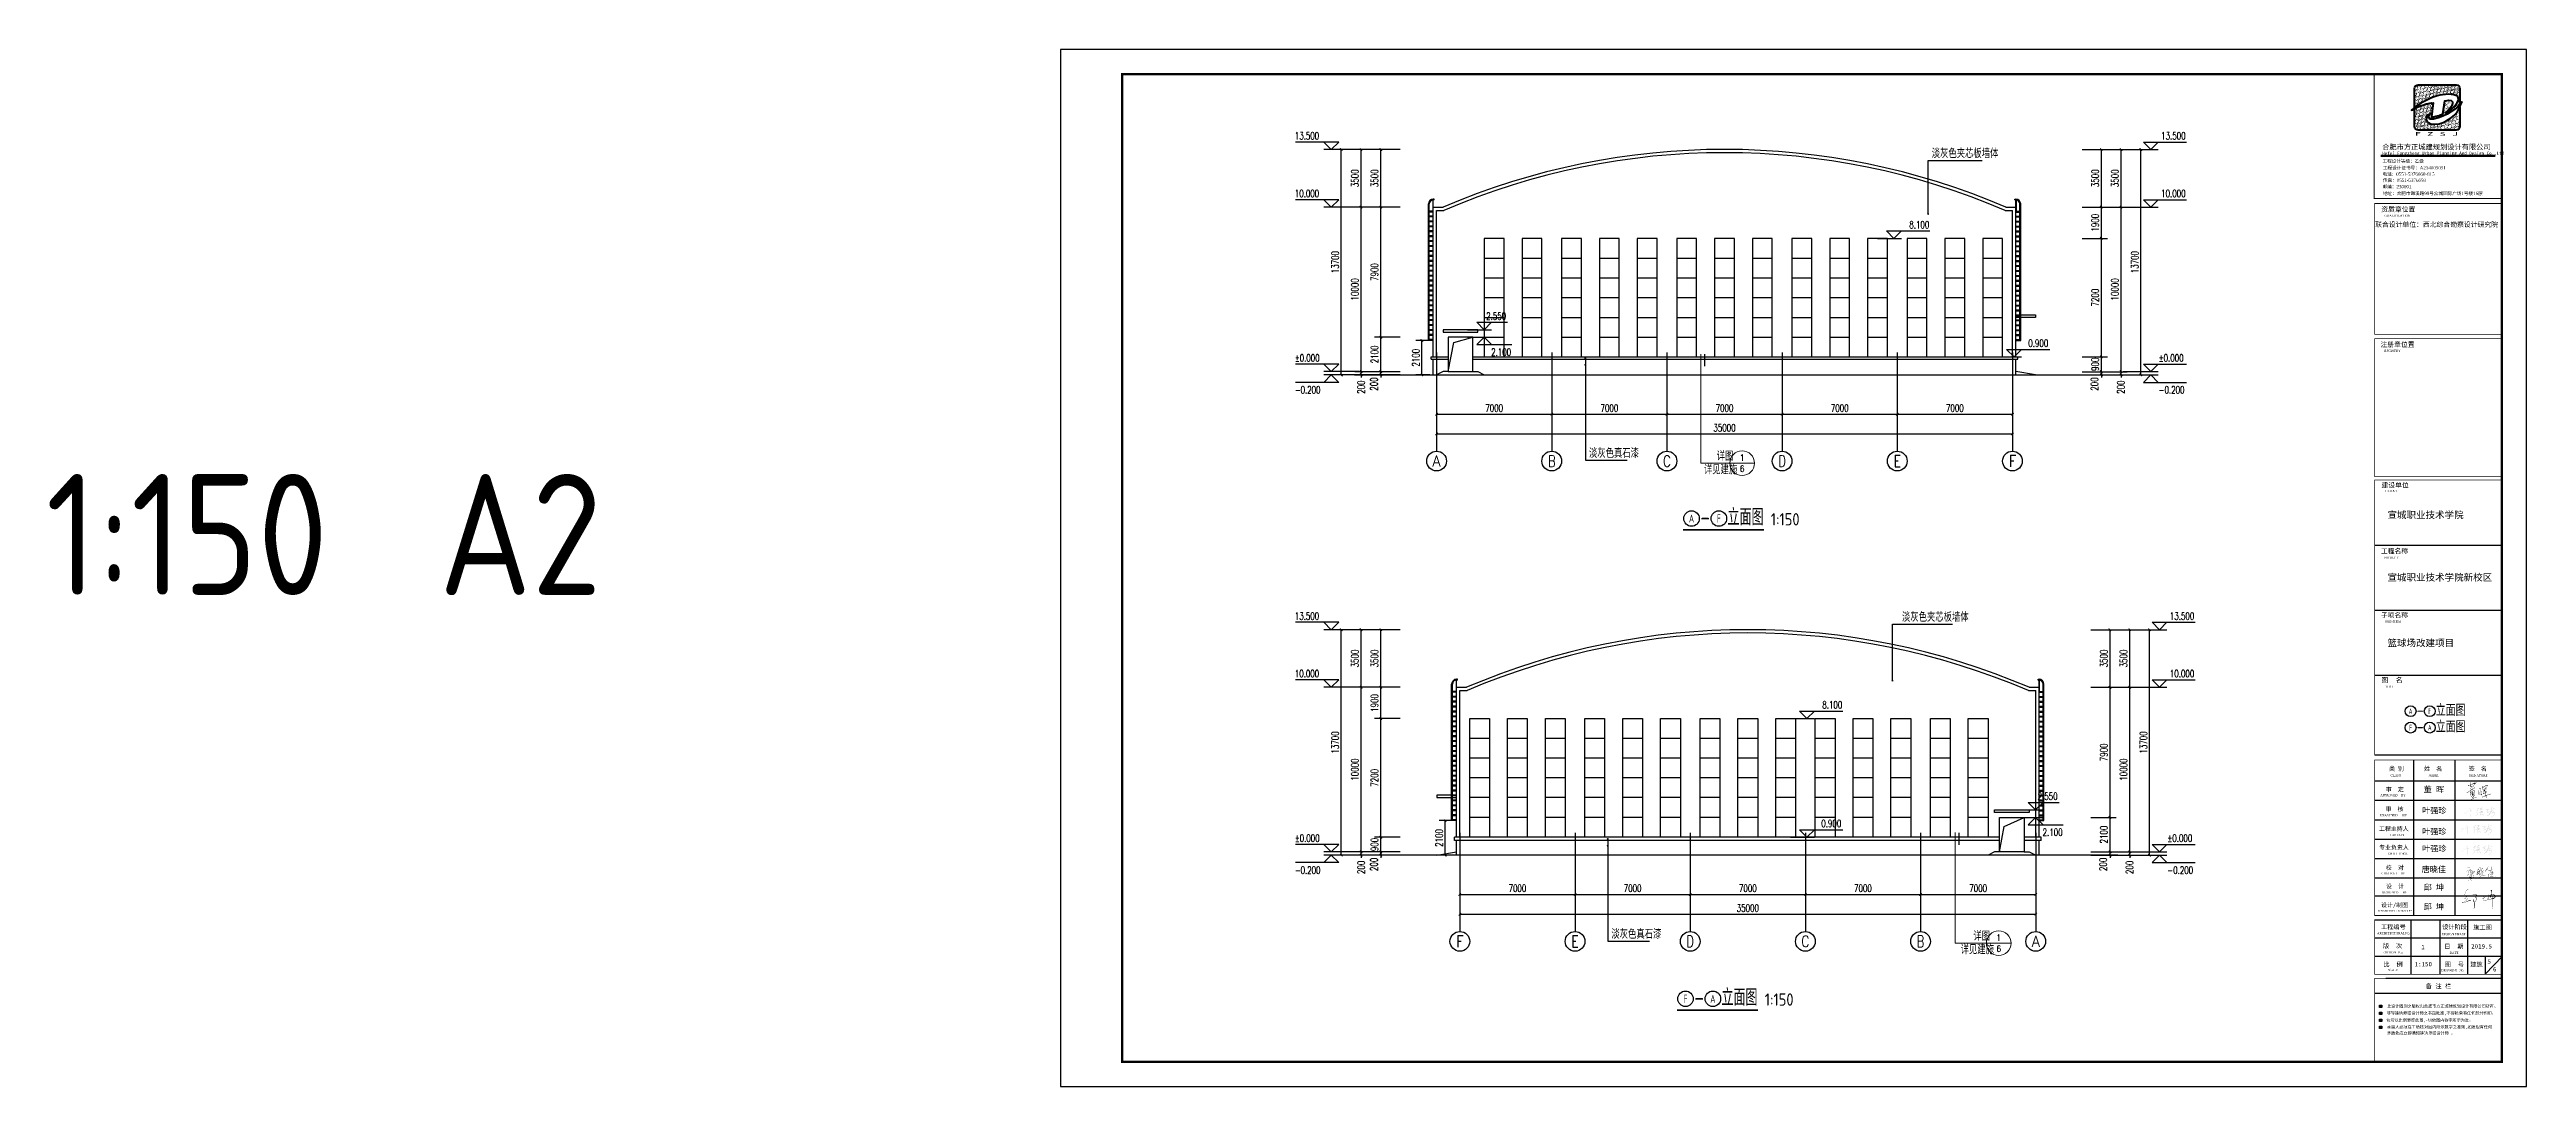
# Model space of a CAD drawing. Extents: x 962303 to 1579583, y -174742 to 224716.
# Drawn here: x 1272895 to 1423433, y -111742 to -48742 of the extents above; entities that cross this region are included whole.
import ezdxf
from ezdxf.enums import TextEntityAlignment as Align

# ---------------------------------------------------------------- set-up
doc = ezdxf.new("R2010")
doc.units = 0
doc.header["$LTSCALE"] = 1000
doc.header["$MEASUREMENT"] = 0
for name, color, linetype in [('1', 140, 'Continuous'), ('3T_BAR', 7, 'Continuous'), ('AXIS', 3, 'Continuous'), ('AXIS_TEXT', 7, 'Continuous'), ('DIM_ELEV', 3, 'Continuous'), ('DIM_LEAD', 3, 'Continuous'), ('DIM_SYMB', 3, 'Continuous'), ('HATCH', 254, 'Continuous'), ('PUB_DIM', 3, 'Continuous'), ('PUB_TEXT', 7, 'Continuous'), ('PUB_TITLE', 4, 'Continuous'), ('外框线', 255, 'Continuous')]:
    doc.layers.add(name, color=color, linetype=linetype)
doc.layers.add('DIM_IDEN', color=3, linetype='Continuous', lineweight=0)
doc.styles.add('-黑体', font='simhei.ttf', dxfattribs={"width": 0.7})
doc.styles.add('_TCH_AXIS', font='COMPLEX', dxfattribs={"bigfont": 'GBCBIG'})
doc.styles.add('_TCH_DIM', font='SIMPLEX', dxfattribs={"bigfont": 'GBCBIG'})
doc.styles.add('_TCH_DIM_T3', font='SIMPLEX', dxfattribs={"width": 0.705882, "bigfont": 'GBCBIG'})
doc.styles.add('_TCH_LABEL', font='COMPLEX', dxfattribs={"bigfont": 'GBCBIG'})
doc.styles.add('COMPLEX', font='COMPLEX')
doc.styles.add('GHF', font='times.ttf')
doc.styles.get("Standard").update_dxf_attribs({"font": 'gbenor.shx', "bigfont": 'gbcbig.shx'})
doc.styles.add('STYLE1', font='simhei.ttf', dxfattribs={"width": 0.8})
doc.dimstyles.new('_TCH_ARCH&&150', dxfattribs={"dimtxt": 446.25, "dimasz": 150, "dimexe": 375, "dimexo": 450, "dimgap": 150, "dimtad": 1, "dimdec": 0, "dimzin": 0, "dimdsep": 46, "dimtxsty": '_TCH_DIM_T3', "dimblk": 'ARCHTICK', "dimcen": 0.09, "dimclrt": 7, "dimazin": 2, "dimtfac": 1, "dimtdec": 0, "dimtix": 1, "dimtmove": 2, "dimatfit": 3, "dimfxl": 0, "dimtolj": 1, "dimtzin": 0, "dimarcsym": 0})

msp = doc.modelspace()

# ---------------------------------------------------------------- texts
at = {"layer": 'DIM_SYMB', "color": 7}
for s, height, width, p, p2 in [('A', 330.2, 0.888889, (1416281.5, -89107.1), (1416501.6, -89107.1)), ('F', 362.7, 0.761905, (1417474.7, -89123.4), (1417635.9, -89123.4)), ('F', 362.7, 0.761905, (1416310.9, -90122.6), (1416472.1, -90122.6)), ('A', 330.2, 0.888889, (1417445.2, -90106.4), (1417665.4, -90106.4))]:
    msp.add_text(s, height=height, dxfattribs=dict(at, width=width)).set_placement(p, p2, align=Align.FIT)
for s, height, p in [('立面图', 708.94, (1417922.8, -89236)), ('-', 735, (1416759, -89236)), ('-', 735, (1416759, -90235.2)), ('立面图', 708.94, (1417922.8, -90235.2))]:
    msp.add_text(s, height=height, dxfattribs=at).set_placement(p)
at = {"layer": 'PUB_TEXT'}
for s, height, style, width, p in [('13.500', 446.25, '_TCH_DIM', 0.705882, (1348576.5, -54205.3)), ('13.500', 446.25, '_TCH_DIM', 0.705882, (1401232.7, -54205.3)), ('10.000', 446.25, '_TCH_DIM', 0.705882, (1348576.5, -57705.3)), ('10.000', 446.25, '_TCH_DIM', 0.705882, (1401232.7, -57705.3)), ('8.100', 446.25, '_TCH_DIM', 0.705882, (1385921.8, -59605.3)), ('2.550', 446.25, '_TCH_DIM', 0.705882, (1360209, -65155.3)), ('%%P0.000', 446.25, '_TCH_DIM', 0.705882, (1348576.5, -67705.3)), ('2.100', 446.25, '_TCH_DIM', 0.705882, (1360513.6, -67345.3)), ('0.900', 446.25, '_TCH_DIM', 0.705882, (1393158, -66805.3)), ('%%P0.000', 446.25, '_TCH_DIM', 0.705882, (1401082.7, -67705.3)), ('-0.200', 446.25, '_TCH_DIM', 0.705882, (1348576.5, -69645.3)), ('-0.200', 446.25, '_TCH_DIM', 0.705882, (1401082.7, -69645.3)), ('13.500', 446.25, '_TCH_DIM', 0.705882, (1348576.5, -83384.6)), ('13.500', 446.25, '_TCH_DIM', 0.705882, (1401760, -83384.6)), ('10.000', 446.25, '_TCH_DIM', 0.705882, (1348576.5, -86884.6)), ('10.000', 446.25, '_TCH_DIM', 0.705882, (1401760, -86884.6)), ('8.100', 446.25, '_TCH_DIM', 0.705882, (1380633, -88784.6)), ('2.550', 446.25, '_TCH_DIM', 0.705882, (1393724.1, -94334.6)), ('0.900', 446.25, '_TCH_DIM', 0.705882, (1380573, -95984.6)), ('2.100', 446.25, '_TCH_DIM', 0.705882, (1394028.7, -96524.6)), ('%%P0.000', 446.25, '_TCH_DIM', 0.705882, (1348576.5, -96884.6)), ('%%P0.000', 446.25, '_TCH_DIM', 0.705882, (1401610, -96884.6)), ('-0.200', 446.25, '_TCH_DIM', 0.705882, (1348576.5, -98824.6)), ('-0.200', 446.25, '_TCH_DIM', 0.705882, (1401610, -98824.6)), ('此设计图则之版权归合肥市方正城建规划设计有限公司所有。', 178.466, 'STYLE1', 1, (1414957.6, -106951.7)), ('切勿以比例量度此图,-切依图内数字所示为准。', 178.466, 'STYLE1', 1, (1414914.8, -107801.6)), ('非得建筑师或设计师之书面批准,不得随意将任何部分翻印。', 178.466, 'STYLE1', 1, (1414936.7, -107372.8)), ('矛盾处应立即通知建筑师或设计师 。', 178.466, 'STYLE1', 1, (1414957.6, -108589.7)), ('承建人必须在工场核对图内所示数字之准则,如发现有任何', 178.466, 'STYLE1', 1, (1414957.6, -108219.4))]:
    msp.add_text(s, height=height, dxfattribs=dict(at, style=style, width=width)).set_placement(p)
for s, height, style, p in [('淡灰色夹芯板墙体', 506.38, '_TCH_DIM', (1387287.2, -55329.2)), ('Hefei Fangzheng Urban Planning And Design Co.,Ltd', 193.136, '-黑体', (1414666.3, -55135.2)), ('合肥市方正城建规划设计有限公司', 313.532, '-黑体', (1414666.8, -54819)), ('工程设计等级：乙级', 199.26, 'GHF', (1414687.3, -55614.4)), ('电话：0551-5376660-815', 199.265, 'GHF', (1414680.8, -56409.4)), ('传真：0551-5376659', 199.265, 'GHF', (1414712.9, -56779.3)), ('邮编：230001', 199.26, 'GHF', (1414694.7, -57170.8)), ('工程设计证书号：A234009091', 199.265, 'GHF', (1414712.9, -56026.8)), ('资质章位置', 295.21, 'STYLE1', (1414608.8, -58594.4)), ('地址：合肥市濉溪路99号众城国际广场1号楼16层', 199.265, 'GHF', (1414712.9, -57580.1)), ('联合设计单位：西北综合勘察设计研究院 ', 296.195, 'STYLE1', (1414238, -59518.7)), ('GUALIFICATION', 132.843, 'GHF', (1414802.3, -58899.4)), ('注册章位置', 295.21, 'STYLE1', (1414563.9, -66811.1)), ('REGISTRY', 132.84, 'GHF', (1414789.9, -67110.9)), ('淡灰色真石漆', 506.38, '_TCH_DIM', (1366457.8, -73542.6)), ('详图', 506.38, '_TCH_DIM', (1374214.3, -73717.7)), ('详见建施', 506.38, '_TCH_DIM', (1373443.6, -74539)), ('建设单位', 295.21, 'STYLE1', (1414625.4, -75358.4)), ('CLIENT', 132.84, 'GHF', (1414852.2, -75630.5)), ('宣城职业技术学院', 413.29, 'STYLE1', (1414985.4, -77223.4)), ('工程名称', 295.21, 'STYLE1', (1414583.4, -79361.1)), ('PROJECT', 132.84, 'GHF', (1414789.7, -79676.8)), ('宣城职业技术学院新校区', 413.29, 'STYLE1', (1414985.4, -81018.1)), ('淡灰色夹芯板墙体', 506.38, '_TCH_DIM', (1385477.7, -83500.5)), ('子项名称', 295.21, 'STYLE1', (1414583.4, -83254.5)), ('SUB-ITEM', 132.84, 'GHF', (1414837.2, -83555.6)), ('篮球场改建项目', 413.29, 'STYLE1', (1414985.4, -85004.2)), ('图  名', 295.21, 'STYLE1', (1414613.4, -87198.9)), ('TITLE', 132.84, 'GHF', (1414838.9, -87514.8)), (' 类', 258.31, 'STYLE1', (1414881.9, -92563.9)), ('CLASS', 132.84, 'GHF', (1415171, -92913.4)), ('别', 258.3, 'STYLE1', (1415616.7, -92563.9)), ('姓', 258.3, 'STYLE1', (1417210.6, -92563.9)), ('NAME', 132.84, 'GHF', (1417482.7, -92913.4)), ('名', 258.3, 'STYLE1', (1417945.4, -92563.9)), ('签', 258.3, 'STYLE1', (1419922.5, -92563.9)), ('SIGNATURE', 132.84, 'GHF', (1419922.1, -92913.4)), ('名', 258.3, 'STYLE1', (1420657.3, -92563.9)), ('APPROVED', 132.84, 'GHF', (1414542, -94107.7)), ('审', 258.3, 'STYLE1', (1414861.9, -95014.3)), ('审', 258.3, 'STYLE1', (1414881.9, -93820.1)), ('核', 258.3, 'STYLE1', (1415596.7, -95014.3)), ('定', 258.3, 'STYLE1', (1415616.7, -93820.1)), ('BY', 132.84, 'GHF', (1415808.2, -94107.7)), ('叶强珍', 352, 'STYLE1', (1417094.1, -95152.4)), ('董 晖', 352, 'STYLE1', (1417186.9, -93865.7)), ('工程主持人', 258.31, 'STYLE1', (1414466.2, -96211.3)), ('EXAMINED', 132.84, 'GHF', (1414529.1, -95329.5)), ('BY', 132.84, 'GHF', (1415895.1, -95329.5)), ('叶强珍', 352, 'STYLE1', (1417094.1, -96425.9)), ('专业负责人', 258.31, 'STYLE1', (1414475.4, -97344)), ('CHIEF', 132.84, 'GHF', (1415007.3, -97660.9)), ('CAPTAIN', 132.84, 'GHF', (1415125.4, -96529.2)), ('ENGI.', 132.84, 'GHF', (1415692.9, -97660.9)), ('叶强珍', 352, 'STYLE1', (1417094.1, -97465.8)), ('CHECKED', 132.84, 'GHF', (1414619.8, -98862.2)), ('校', 258.3, 'STYLE1', (1414885.2, -98573.4)), ('对', 258.3, 'STYLE1', (1415620, -98573.4)), ('BY', 132.84, 'GHF', (1415779, -98862.2)), ('唐晓佳', 352, 'STYLE1', (1417066.6, -98726.1)), ('设计/制图', 258.31, 'STYLE1', (1414593.4, -100842.3)), ('DESIGNED', 132.84, 'GHF', (1414632.1, -100010)), ('设', 258.3, 'STYLE1', (1414893, -99706.2)), ('计', 258.3, 'STYLE1', (1415627.8, -99706.2)), ('BY', 132.84, 'GHF', (1415899.6, -100010)), ('邱 坤', 352, 'STYLE1', (1417186.9, -99821.2)), ('邱 坤', 352, 'STYLE1', (1417186.9, -101000.6)), ('淡灰色真石漆', 506.38, '_TCH_DIM', (1367818, -102759.7)), ('详图', 506.38, '_TCH_DIM', (1389811.1, -102879.8)), ('ARCHITECTURAL', 132.843, 'GHF', (1414356, -102495.5)), ('工程编号', 268.37, 'STYLE1', (1414592.5, -102184.3)), ('No.', 132.84, 'GHF', (1416068.8, -102495.5)), (' 设计阶段', 268.37, 'STYLE1', (1418101.7, -102180.8)), ('施工图', 269.27, 'STYLE1', (1420200.2, -102207.9)), ('详见建施', 506.38, '_TCH_DIM', (1389040.4, -103701.2)), ('EDITION', 132.84, 'GHF', (1414681.3, -103663.6)), ('版  次', 268.37, 'STYLE1', (1414710.5, -103332)), ('No.', 132.84, 'GHF', (1415645.1, -103663.6)), ('1', 269.3, 'STYLE1', (1417042.9, -103402)), ('     DESIGN PHASE', 132.843, 'GHF', (1418044.4, -102560.4)), ('日  期', 268.37, 'STYLE1', (1418438, -103365.2)), ('DATE', 132.84, 'GHF', (1418768.1, -103689.7)), ('2019.5', 269.27, 'STYLE1', (1420073.3, -103362)), ('比  例', 268.37, 'STYLE1', (1414741.3, -104457.7)), ('SCALE', 132.84, 'GHF', (1414996.1, -104729.9)), ('1:150', 269.27, 'STYLE1', (1416635.8, -104442.7)), ('DRAWING', 132.84, 'GHF', (1418244.9, -104740.9)), ('图  号', 268.37, 'STYLE1', (1418461.4, -104457.4)), ('No.', 132.84, 'GHF', (1419348.6, -104740.9)), ('建施', 269.27, 'STYLE1', (1420018.7, -104459.5)), ('5', 269.3, 'STYLE1', (1421066.7, -104279.4)), ('6', 269.3, 'STYLE1', (1421400.4, -104759.7))]:
    msp.add_text(s, height=height, dxfattribs=dict(at, style=style)).set_placement(p)
at = {"layer": 'PUB_TEXT', "style": '_TCH_LABEL'}
for s, height, width, p, p2 in [('1', 387.5, 2.499342, (1375619.9, -73735.8), (1375908.3, -73735.8)), ('6', 388.4, 1.145615, (1375622.9, -74402.8), (1375905.4, -74402.8)), ('6', 388.4, 1.145615, (1391219.7, -103565), (1391502.2, -103565)), ('1', 387.5, 2.499342, (1391216.7, -102897.9), (1391505.1, -102897.9))]:
    msp.add_text(s, height=height, dxfattribs=dict(at, width=width)).set_placement(p, p2, align=Align.FIT)
at = {"layer": 'PUB_TEXT'}
for s, height, p in [('1:150', 7350, (1272671.3, -81879.4)), ('A2', 7350, (1296558.8, -81879.4)), ('立面图', 1012.77, (1374875.7, -77657.3)), ('-', 1050, (1373213.2, -77657.3)), ('1:150', 750, (1377505.2, -77657.3)), ('-', 1050, (1372847.7, -106836.6)), ('立面图', 1012.77, (1374510.2, -106836.6)), ('1:150', 750, (1377139.7, -106836.6))]:
    msp.add_text(s, height=height, dxfattribs=at).set_placement(p)
for s, height, width, p, p2 in [('A', 471.8, 0.888889, (1372531, -77473.2), (1372845.5, -77473.2)), ('F', 518.1, 0.761905, (1374235.6, -77496.4), (1374465.9, -77496.4)), ('F', 518.1, 0.761905, (1372207.6, -106675.7), (1372437.8, -106675.7)), ('A', 471.8, 0.888889, (1373827.9, -106652.5), (1374142.5, -106652.5))]:
    msp.add_text(s, height=height, dxfattribs=dict(at, width=width)).set_placement(p, p2, align=Align.FIT)
at = {"layer": 'PUB_TEXT', "insert": (1414363.5, -101023.7), "char_height": 107.603, "width": 3392.138, "attachment_point": 1, "style": 'GHF'}
msp.add_mtext('DESIGNED BY /  DRAWN BY', dxfattribs=at)
at = {"layer": 'PUB_TITLE', "color": 4, "style": 'STYLE1', "width": 2.5}
msp.add_text('F Z S J', height=221.03, dxfattribs=at).set_placement((1416645.7, -53981.1))

# ---------------------------------------------------------------- blocks, each defined once
blk = doc.blocks.new('*U6')
at = {"layer": 'PUB_TEXT', "style": 'STYLE1'}
blk.add_text('备 注 栏', height=180, dxfattribs=at).set_placement((503976, -819747))
blk = doc.blocks.new('A$C5F901649')
at = {"layer": 'HATCH'}
h = blk.add_hatch(color=256, dxfattribs=at)
h.paths.add_polyline_path([(422, 599), (438, 603), (409, 603), (407, 587), (441, 574), (451, 572), (501, 569), (547, 563), (557, 545), (542, 518), (526, 497), (520, 465), (547, 444), (579, 423), (579, 407), (575, 390), (567, 367), (554, 346), (531, 317), (509, 302), (499, 296), (480, 296), (458, 317), (462, 342), (475, 360), (453, 390), (450, 377), (441, 343), (444, 318), (448, 289), (475, 270), (482, 223), (484, 150), (485, 74), (475, 30), (466, 11), (499, 38), (507, 70), (514, 105), (512, 152), (507, 179), (505, 227), (499, 253), (492, 278), (523, 296), (557, 328), (583, 369), (601, 409), (601, 437), (583, 450), (572, 458), (558, 468), (535, 469), (536, 489), (547, 503), (562, 519), (571, 531), (583, 532), (600, 549), (603, 563), (583, 568), (561, 575), (532, 581), (496, 581), (455, 579), (432, 589), (422, 592), (419, 597)])
h.paths.add_polyline_path([(34, 250), (61, 275), (0, 253), (1, 235), (22, 236), (62, 236), (85, 250), (110, 259), (150, 270), (189, 285), (225, 300), (254, 312), (289, 323), (315, 327), (353, 337), (363, 340), (340, 351), (318, 356), (303, 352), (282, 343), (249, 332), (227, 319), (190, 303), (160, 288), (136, 277), (117, 268), (89, 259)])
h.paths.add_polyline_path([(246, 751), (236, 756), (200, 758), (172, 734), (158, 707), (137, 668), (122, 612), (108, 549), (109, 505), (110, 443), (114, 434), (138, 431), (153, 461), (181, 498), (202, 519), (228, 534), (253, 543), (256, 517), (233, 506), (227, 477), (223, 437), (217, 410), (208, 390), (190, 371), (168, 335), (109, 295), (82, 275), (65, 274), (107, 303), (158, 339), (190, 384), (208, 410), (220, 445), (219, 494), (195, 487), (173, 473), (159, 455), (146, 439), (138, 421), (125, 404), (112, 401), (104, 434), (96, 506), (107, 591), (126, 659), (157, 723), (173, 750), (180, 760), (202, 769), (213, 773), (231, 770), (250, 766), (253, 756)])
h = blk.add_hatch(color=256, dxfattribs=at)
h.paths.add_polyline_path([(1186, 494), (1199, 496), (1201, 489), (1201, 471), (1202, 439), (1195, 436), (1186, 434), (1165, 441), (1148, 452), (1136, 465), (1136, 477), (1152, 481), (1162, 486), (1172, 492)], flags=16)
h.paths.add_polyline_path([(1044, 567), (1052, 573), (1052, 557), (1052, 539), (1059, 518), (1061, 509), (1082, 533), (1112, 556), (1158, 576), (1175, 584), (1184, 586), (1180, 654), (1173, 681), (1169, 708), (1162, 723), (1151, 734), (1143, 749), (1142, 761), (1159, 763), (1174, 756), (1190, 744), (1194, 734), (1200, 715), (1199, 701), (1199, 680), (1196, 654), (1196, 627), (1196, 611), (1196, 593), (1196, 586), (1213, 586), (1235, 587), (1258, 583), (1287, 575), (1308, 561), (1326, 548), (1341, 534), (1350, 517), (1354, 503), (1344, 485), (1332, 464), (1311, 442), (1293, 424), (1287, 422), (1262, 405), (1237, 402), (1216, 394), (1219, 344), (1226, 207), (1227, 24), (1215, 0), (1218, 37), (1216, 90), (1213, 169), (1209, 287), (1208, 321), (1209, 354), (1207, 377), (1201, 386), (1188, 393), (1173, 391), (1166, 390), (1157, 383), (1138, 377), (1127, 372), (1089, 360), (1072, 352), (1080, 364), (1099, 375), (1128, 385), (1151, 395), (1178, 404), (1183, 412), (1174, 428), (1159, 437), (1149, 443), (1132, 451), (1123, 464), (1119, 484), (1123, 499), (1129, 510), (1140, 521), (1151, 526), (1163, 532), (1173, 536), (1183, 540), (1187, 547), (1185, 555), (1179, 560), (1169, 560), (1151, 554), (1137, 550), (1119, 542), (1098, 530), (1084, 521), (1075, 513), (1068, 507), (1062, 503), (1059, 500), (1055, 494), (1053, 480), (1053, 468), (1053, 448), (1055, 438), (1060, 419), (1065, 405), (1072, 392), (1075, 386), (1079, 383), (1080, 375), (1078, 373), (1074, 373), (1069, 373), (1064, 379), (1057, 391), (1052, 402), (1045, 418), (1043, 425), (1039, 428), (1036, 430), (1033, 406), (1033, 401), (1027, 390), (1024, 386), (1020, 380), (1009, 367), (1001, 356), (986, 346), (964, 329), (954, 324), (943, 320), (923, 320), (908, 322), (892, 324), (876, 327), (867, 334), (854, 343), (851, 361), (845, 374), (846, 389), (846, 400), (846, 408), (844, 417), (831, 418), (821, 413), (813, 408), (802, 406), (797, 405), (781, 405), (777, 405), (772, 407), (772, 415), (773, 418), (775, 414), (778, 412), (783, 412), (791, 412), (799, 416), (806, 418), (816, 422), (826, 425), (834, 428), (844, 438), (844, 460), (844, 484), (854, 501), (857, 521), (870, 537), (889, 549), (903, 551), (921, 550), (912, 543), (897, 534), (916, 534), (936, 530), (941, 514), (941, 509), (932, 492), (929, 486), (920, 475), (909, 461), (902, 449), (888, 436), (870, 421), (858, 410), (854, 391), (854, 374), (861, 355), (872, 341), (882, 334), (910, 328), (948, 329), (976, 346), (1004, 376), (1019, 397), (1034, 432), (1034, 459), (1034, 478), (1033, 504), (1033, 527), (1036, 550)])
h.paths.add_polyline_path([(1215, 499), (1223, 505), (1230, 511), (1246, 518), (1248, 525), (1250, 532), (1250, 542), (1233, 551), (1224, 551), (1209, 549), (1199, 546), (1199, 568), (1208, 572), (1243, 569), (1273, 555), (1292, 545), (1305, 528), (1309, 501), (1304, 475), (1289, 460), (1275, 449), (1259, 439), (1234, 430), (1219, 416), (1213, 425), (1213, 457)], flags=16)
h.paths.add_polyline_path([(853, 427), (855, 442), (858, 483), (868, 499), (883, 511), (891, 519), (903, 527), (906, 528), (923, 519), (923, 508), (917, 492), (909, 478), (899, 465), (879, 442), (868, 435)], flags=16)
edge = h.paths.add_edge_path(flags=16)
edge.add_line((1136, 485), (1198, 503))
edge.add_line((1198, 503), (1185, 543))
edge.add_line((1136, 489), (1136, 485))
edge.add_line((1145, 507), (1136, 489))
edge.add_line((1153, 517), (1145, 507))
edge.add_line((1166, 526), (1153, 517))
edge.add_line((1182, 540), (1166, 526))
blk = doc.blocks.new('_ArchTick')
at = {"color": 0, "linetype": 'ByBlock', "const_width": 0.4}
blk.add_lwpolyline([(-0.5, -0.5), (0.5, 0.5)], dxfattribs=at)
blk = doc.blocks.new('*D40')
at = {"layer": 'Defpoints', "color": 0}
for p in [(1357717, -95592), (1358650, -95592), (1358650, -97692)]:
    blk.add_point(p, dxfattribs=at)
at = {"layer": 'PUB_DIM', "color": 0, "lineweight": -2}
for p, q in [((1358200, -95592), (1357342, -95592)), ((1357717, -97692), (1357717, -95592)), ((1358200, -97692), (1357342, -97692))]:
    blk.add_line(p, q, dxfattribs=at)
at = {"layer": 'PUB_DIM', "color": 0, "lineweight": -2, "xscale": 150, "yscale": 150, "zscale": 150}
for p, rotation in [((1357717, -95592), 90), ((1357717, -97692), 270)]:
    blk.add_blockref('_ArchTick', p, dxfattribs=dict(at, rotation=rotation))
at = {"layer": 'PUB_DIM', "color": 7, "insert": (1357343, -96642), "char_height": 446.2, "attachment_point": 5, "rotation": 90, "style": '_TCH_DIM_T3'}
blk.add_mtext('\\A1;2100', dxfattribs=at)
blk = doc.blocks.new('*D41')
at = {"layer": 'Defpoints', "color": 0}
for p in [(1356301, -66413), (1357235, -66413), (1357235, -68513)]:
    blk.add_point(p, dxfattribs=at)
at = {"layer": 'PUB_DIM', "color": 0, "lineweight": -2}
for p, q in [((1356785, -66413), (1355926, -66413)), ((1356301, -68513), (1356301, -66413)), ((1356785, -68513), (1355926, -68513))]:
    blk.add_line(p, q, dxfattribs=at)
at = {"layer": 'PUB_DIM', "color": 0, "lineweight": -2, "xscale": 150, "yscale": 150, "zscale": 150}
for p, rotation in [((1356301, -66413), 90), ((1356301, -68513), 270)]:
    blk.add_blockref('_ArchTick', p, dxfattribs=dict(at, rotation=rotation))
at = {"layer": 'PUB_DIM', "color": 7, "insert": (1355928, -67463), "char_height": 446.2, "attachment_point": 5, "rotation": 90, "style": '_TCH_DIM_T3'}
blk.add_mtext('\\A1;2100', dxfattribs=at)
blk = doc.blocks.new('*D61')
at = {"layer": 'Defpoints', "color": 0}
for p in [(1353803, -68313), (1355427, -68313), (1355427, -68513)]:
    blk.add_point(p, dxfattribs=at)
at = {"layer": 'PUB_DIM', "color": 0, "lineweight": -2}
for p, q in [((1354977, -68313), (1353428, -68313)), ((1354977, -68513), (1353428, -68513)), ((1353803, -68313), (1353803, -68163)), ((1353803, -68513), (1353803, -68313)), ((1353803, -68513), (1353803, -68663))]:
    blk.add_line(p, q, dxfattribs=at)
at = {"layer": 'PUB_DIM', "color": 0, "lineweight": -2, "xscale": 150, "yscale": 150, "zscale": 150}
for p, rotation in [((1353803, -68313), 270), ((1353803, -68513), 90)]:
    blk.add_blockref('_ArchTick', p, dxfattribs=dict(at, rotation=rotation))
at = {"layer": 'PUB_DIM', "color": 7, "insert": (1353391, -69068), "char_height": 446.2, "attachment_point": 5, "rotation": 90, "style": '_TCH_DIM_T3'}
blk.add_mtext('\\A1;200', dxfattribs=at)
blk = doc.blocks.new('*D62')
at = {"layer": 'Defpoints', "color": 0}
for p in [(1353803, -66213), (1355427, -66213), (1355427, -68313)]:
    blk.add_point(p, dxfattribs=at)
at = {"layer": 'PUB_DIM', "color": 0, "lineweight": -2}
for p, q in [((1354977, -66213), (1353428, -66213)), ((1353803, -68313), (1353803, -66213)), ((1354977, -68313), (1353428, -68313))]:
    blk.add_line(p, q, dxfattribs=at)
at = {"layer": 'PUB_DIM', "color": 0, "lineweight": -2, "xscale": 150, "yscale": 150, "zscale": 150}
for p, rotation in [((1353803, -66213), 90), ((1353803, -68313), 270)]:
    blk.add_blockref('_ArchTick', p, dxfattribs=dict(at, rotation=rotation))
at = {"layer": 'PUB_DIM', "color": 7, "insert": (1353430, -67263), "char_height": 446.2, "attachment_point": 5, "rotation": 90, "style": '_TCH_DIM_T3'}
blk.add_mtext('\\A1;2100', dxfattribs=at)
blk = doc.blocks.new('*D63')
at = {"layer": 'Defpoints', "color": 0}
for p in [(1353803, -58313), (1355427, -58313), (1355427, -66213)]:
    blk.add_point(p, dxfattribs=at)
at = {"layer": 'PUB_DIM', "color": 0, "lineweight": -2}
for p, q in [((1354977, -58313), (1353428, -58313)), ((1353803, -66213), (1353803, -58313)), ((1354977, -66213), (1353428, -66213))]:
    blk.add_line(p, q, dxfattribs=at)
at = {"layer": 'PUB_DIM', "color": 0, "lineweight": -2, "xscale": 150, "yscale": 150, "zscale": 150}
for p, rotation in [((1353803, -58313), 90), ((1353803, -66213), 270)]:
    blk.add_blockref('_ArchTick', p, dxfattribs=dict(at, rotation=rotation))
at = {"layer": 'PUB_DIM', "color": 7, "insert": (1353430, -62263), "char_height": 446.2, "attachment_point": 5, "rotation": 90, "style": '_TCH_DIM_T3'}
blk.add_mtext('\\A1;7900', dxfattribs=at)
blk = doc.blocks.new('*D64')
at = {"layer": 'Defpoints', "color": 0}
for p in [(1353803, -54813), (1355427, -54813), (1355427, -58313)]:
    blk.add_point(p, dxfattribs=at)
at = {"layer": 'PUB_DIM', "color": 0, "lineweight": -2}
for p, q in [((1354977, -54813), (1353428, -54813)), ((1353803, -58313), (1353803, -54813)), ((1354977, -58313), (1353428, -58313))]:
    blk.add_line(p, q, dxfattribs=at)
at = {"layer": 'PUB_DIM', "color": 0, "lineweight": -2, "xscale": 150, "yscale": 150, "zscale": 150}
for p, rotation in [((1353803, -54813), 90), ((1353803, -58313), 270)]:
    blk.add_blockref('_ArchTick', p, dxfattribs=dict(at, rotation=rotation))
at = {"layer": 'PUB_DIM', "color": 7, "insert": (1353430, -56563), "char_height": 446.2, "attachment_point": 5, "rotation": 90, "style": '_TCH_DIM_T3'}
blk.add_mtext('\\A1;3500', dxfattribs=at)
blk = doc.blocks.new('*D65')
at = {"layer": 'Defpoints', "color": 0}
for p in [(1351403, -54813), (1353483, -54813), (1353483, -68513)]:
    blk.add_point(p, dxfattribs=at)
at = {"layer": 'PUB_DIM', "color": 0, "lineweight": -2}
for p, q in [((1353033, -54813), (1351028, -54813)), ((1351403, -68513), (1351403, -54813)), ((1353033, -68513), (1351028, -68513))]:
    blk.add_line(p, q, dxfattribs=at)
at = {"layer": 'PUB_DIM', "color": 0, "lineweight": -2, "xscale": 150, "yscale": 150, "zscale": 150}
for p, rotation in [((1351403, -54813), 90), ((1351403, -68513), 270)]:
    blk.add_blockref('_ArchTick', p, dxfattribs=dict(at, rotation=rotation))
at = {"layer": 'PUB_DIM', "color": 7, "insert": (1351030, -61663), "char_height": 446.2, "attachment_point": 5, "rotation": 90, "style": '_TCH_DIM_T3'}
blk.add_mtext('\\A1;13700', dxfattribs=at)
blk = doc.blocks.new('*D66')
at = {"layer": 'Defpoints', "color": 0}
for p in [(1352603, -68313), (1354227, -68313), (1354227, -68513)]:
    blk.add_point(p, dxfattribs=at)
at = {"layer": 'PUB_DIM', "color": 0, "lineweight": -2}
for p, q in [((1353777, -68313), (1352228, -68313)), ((1353777, -68513), (1352228, -68513)), ((1352603, -68313), (1352603, -68163)), ((1352603, -68513), (1352603, -68313)), ((1352603, -68513), (1352603, -68663))]:
    blk.add_line(p, q, dxfattribs=at)
at = {"layer": 'PUB_DIM', "color": 0, "lineweight": -2, "xscale": 150, "yscale": 150, "zscale": 150}
for p, rotation in [((1352603, -68313), 270), ((1352603, -68513), 90)]:
    blk.add_blockref('_ArchTick', p, dxfattribs=dict(at, rotation=rotation))
at = {"layer": 'PUB_DIM', "color": 7, "insert": (1352612, -69253), "char_height": 446.2, "attachment_point": 5, "rotation": 90, "style": '_TCH_DIM_T3'}
blk.add_mtext('\\A1;200', dxfattribs=at)
blk = doc.blocks.new('*D67')
at = {"layer": 'Defpoints', "color": 0}
for p in [(1352603, -58313), (1354227, -58313), (1354227, -68313)]:
    blk.add_point(p, dxfattribs=at)
at = {"layer": 'PUB_DIM', "color": 0, "lineweight": -2}
for p, q in [((1353777, -58313), (1352228, -58313)), ((1352603, -68313), (1352603, -58313)), ((1353777, -68313), (1352228, -68313))]:
    blk.add_line(p, q, dxfattribs=at)
at = {"layer": 'PUB_DIM', "color": 0, "lineweight": -2, "xscale": 150, "yscale": 150, "zscale": 150}
for p, rotation in [((1352603, -58313), 90), ((1352603, -68313), 270)]:
    blk.add_blockref('_ArchTick', p, dxfattribs=dict(at, rotation=rotation))
at = {"layer": 'PUB_DIM', "color": 7, "insert": (1352230, -63313), "char_height": 446.2, "attachment_point": 5, "rotation": 90, "style": '_TCH_DIM_T3'}
blk.add_mtext('\\A1;10000', dxfattribs=at)
blk = doc.blocks.new('*D68')
at = {"layer": 'Defpoints', "color": 0}
for p in [(1352603, -54813), (1354227, -54813), (1354227, -58313)]:
    blk.add_point(p, dxfattribs=at)
at = {"layer": 'PUB_DIM', "color": 0, "lineweight": -2}
for p, q in [((1353777, -54813), (1352228, -54813)), ((1352603, -58313), (1352603, -54813)), ((1353777, -58313), (1352228, -58313))]:
    blk.add_line(p, q, dxfattribs=at)
at = {"layer": 'PUB_DIM', "color": 0, "lineweight": -2, "xscale": 150, "yscale": 150, "zscale": 150}
for p, rotation in [((1352603, -54813), 90), ((1352603, -58313), 270)]:
    blk.add_blockref('_ArchTick', p, dxfattribs=dict(at, rotation=rotation))
at = {"layer": 'PUB_DIM', "color": 7, "insert": (1352230, -56563), "char_height": 446.2, "attachment_point": 5, "rotation": 90, "style": '_TCH_DIM_T3'}
blk.add_mtext('\\A1;3500', dxfattribs=at)
blk = doc.blocks.new('*D69')
at = {"layer": 'Defpoints', "color": 0}
for p in [(1353803, -97492), (1355427, -97492), (1355427, -97692)]:
    blk.add_point(p, dxfattribs=at)
at = {"layer": 'PUB_DIM', "color": 0, "lineweight": -2}
for p, q in [((1354977, -97492), (1353428, -97492)), ((1354977, -97692), (1353428, -97692)), ((1353803, -97492), (1353803, -97342)), ((1353803, -97692), (1353803, -97492)), ((1353803, -97692), (1353803, -97842))]:
    blk.add_line(p, q, dxfattribs=at)
at = {"layer": 'PUB_DIM', "color": 0, "lineweight": -2, "xscale": 150, "yscale": 150, "zscale": 150}
for p, rotation in [((1353803, -97492), 270), ((1353803, -97692), 90)]:
    blk.add_blockref('_ArchTick', p, dxfattribs=dict(at, rotation=rotation))
at = {"layer": 'PUB_DIM', "color": 7, "insert": (1353391, -98247), "char_height": 446.2, "attachment_point": 5, "rotation": 90, "style": '_TCH_DIM_T3'}
blk.add_mtext('\\A1;200', dxfattribs=at)
blk = doc.blocks.new('*D70')
at = {"layer": 'Defpoints', "color": 0}
for p in [(1353803, -96592), (1355427, -96592), (1355427, -97492)]:
    blk.add_point(p, dxfattribs=at)
at = {"layer": 'PUB_DIM', "color": 0, "lineweight": -2}
for p, q in [((1354977, -96592), (1353428, -96592)), ((1354977, -97492), (1353428, -97492)), ((1353803, -96592), (1353803, -96442)), ((1353803, -97492), (1353803, -96592)), ((1353803, -97492), (1353803, -97642))]:
    blk.add_line(p, q, dxfattribs=at)
at = {"layer": 'PUB_DIM', "color": 0, "lineweight": -2, "xscale": 150, "yscale": 150, "zscale": 150}
for p, rotation in [((1353803, -96592), 270), ((1353803, -97492), 90)]:
    blk.add_blockref('_ArchTick', p, dxfattribs=dict(at, rotation=rotation))
at = {"layer": 'PUB_DIM', "color": 7, "insert": (1353430, -97042), "char_height": 446.2, "attachment_point": 5, "rotation": 90, "style": '_TCH_DIM_T3'}
blk.add_mtext('\\A1;900', dxfattribs=at)
blk = doc.blocks.new('*D71')
at = {"layer": 'Defpoints', "color": 0}
for p in [(1353803, -89392), (1355427, -89392), (1355427, -96592)]:
    blk.add_point(p, dxfattribs=at)
at = {"layer": 'PUB_DIM', "color": 0, "lineweight": -2}
for p, q in [((1354977, -89392), (1353428, -89392)), ((1353803, -96592), (1353803, -89392)), ((1354977, -96592), (1353428, -96592))]:
    blk.add_line(p, q, dxfattribs=at)
at = {"layer": 'PUB_DIM', "color": 0, "lineweight": -2, "xscale": 150, "yscale": 150, "zscale": 150}
for p, rotation in [((1353803, -89392), 90), ((1353803, -96592), 270)]:
    blk.add_blockref('_ArchTick', p, dxfattribs=dict(at, rotation=rotation))
at = {"layer": 'PUB_DIM', "color": 7, "insert": (1353430, -92992), "char_height": 446.2, "attachment_point": 5, "rotation": 90, "style": '_TCH_DIM_T3'}
blk.add_mtext('\\A1;7200', dxfattribs=at)
blk = doc.blocks.new('*D72')
at = {"layer": 'Defpoints', "color": 0}
for p in [(1353803, -87492), (1355427, -87492), (1355427, -89392)]:
    blk.add_point(p, dxfattribs=at)
at = {"layer": 'PUB_DIM', "color": 0, "lineweight": -2}
for p, q in [((1354977, -87492), (1353428, -87492)), ((1353803, -89392), (1353803, -87492)), ((1354977, -89392), (1353428, -89392))]:
    blk.add_line(p, q, dxfattribs=at)
at = {"layer": 'PUB_DIM', "color": 0, "lineweight": -2, "xscale": 150, "yscale": 150, "zscale": 150}
for p, rotation in [((1353803, -87492), 90), ((1353803, -89392), 270)]:
    blk.add_blockref('_ArchTick', p, dxfattribs=dict(at, rotation=rotation))
at = {"layer": 'PUB_DIM', "color": 7, "insert": (1353430, -88442), "char_height": 446.2, "attachment_point": 5, "rotation": 90, "style": '_TCH_DIM_T3'}
blk.add_mtext('\\A1;1900', dxfattribs=at)
blk = doc.blocks.new('*D73')
at = {"layer": 'Defpoints', "color": 0}
for p in [(1353803, -83992), (1355427, -83992), (1355427, -87492)]:
    blk.add_point(p, dxfattribs=at)
at = {"layer": 'PUB_DIM', "color": 0, "lineweight": -2}
for p, q in [((1354977, -83992), (1353428, -83992)), ((1353803, -87492), (1353803, -83992)), ((1354977, -87492), (1353428, -87492))]:
    blk.add_line(p, q, dxfattribs=at)
at = {"layer": 'PUB_DIM', "color": 0, "lineweight": -2, "xscale": 150, "yscale": 150, "zscale": 150}
for p, rotation in [((1353803, -83992), 90), ((1353803, -87492), 270)]:
    blk.add_blockref('_ArchTick', p, dxfattribs=dict(at, rotation=rotation))
at = {"layer": 'PUB_DIM', "color": 7, "insert": (1353430, -85742), "char_height": 446.2, "attachment_point": 5, "rotation": 90, "style": '_TCH_DIM_T3'}
blk.add_mtext('\\A1;3500', dxfattribs=at)
blk = doc.blocks.new('*D74')
at = {"layer": 'Defpoints', "color": 0}
for p in [(1351403, -83992), (1353483, -83992), (1353483, -97692)]:
    blk.add_point(p, dxfattribs=at)
at = {"layer": 'PUB_DIM', "color": 0, "lineweight": -2}
for p, q in [((1353033, -83992), (1351028, -83992)), ((1351403, -97692), (1351403, -83992)), ((1353033, -97692), (1351028, -97692))]:
    blk.add_line(p, q, dxfattribs=at)
at = {"layer": 'PUB_DIM', "color": 0, "lineweight": -2, "xscale": 150, "yscale": 150, "zscale": 150}
for p, rotation in [((1351403, -83992), 90), ((1351403, -97692), 270)]:
    blk.add_blockref('_ArchTick', p, dxfattribs=dict(at, rotation=rotation))
at = {"layer": 'PUB_DIM', "color": 7, "insert": (1351030, -90842), "char_height": 446.2, "attachment_point": 5, "rotation": 90, "style": '_TCH_DIM_T3'}
blk.add_mtext('\\A1;13700', dxfattribs=at)
blk = doc.blocks.new('*D75')
at = {"layer": 'Defpoints', "color": 0}
for p in [(1352603, -97492), (1354227, -97492), (1354227, -97692)]:
    blk.add_point(p, dxfattribs=at)
at = {"layer": 'PUB_DIM', "color": 0, "lineweight": -2}
for p, q in [((1353777, -97492), (1352228, -97492)), ((1353777, -97692), (1352228, -97692)), ((1352603, -97492), (1352603, -97342)), ((1352603, -97692), (1352603, -97492)), ((1352603, -97692), (1352603, -97842))]:
    blk.add_line(p, q, dxfattribs=at)
at = {"layer": 'PUB_DIM', "color": 0, "lineweight": -2, "xscale": 150, "yscale": 150, "zscale": 150}
for p, rotation in [((1352603, -97492), 270), ((1352603, -97692), 90)]:
    blk.add_blockref('_ArchTick', p, dxfattribs=dict(at, rotation=rotation))
at = {"layer": 'PUB_DIM', "color": 7, "insert": (1352612, -98432), "char_height": 446.2, "attachment_point": 5, "rotation": 90, "style": '_TCH_DIM_T3'}
blk.add_mtext('\\A1;200', dxfattribs=at)
blk = doc.blocks.new('*D76')
at = {"layer": 'Defpoints', "color": 0}
for p in [(1352603, -87492), (1354227, -87492), (1354227, -97492)]:
    blk.add_point(p, dxfattribs=at)
at = {"layer": 'PUB_DIM', "color": 0, "lineweight": -2}
for p, q in [((1353777, -87492), (1352228, -87492)), ((1352603, -97492), (1352603, -87492)), ((1353777, -97492), (1352228, -97492))]:
    blk.add_line(p, q, dxfattribs=at)
at = {"layer": 'PUB_DIM', "color": 0, "lineweight": -2, "xscale": 150, "yscale": 150, "zscale": 150}
for p, rotation in [((1352603, -87492), 90), ((1352603, -97492), 270)]:
    blk.add_blockref('_ArchTick', p, dxfattribs=dict(at, rotation=rotation))
at = {"layer": 'PUB_DIM', "color": 7, "insert": (1352230, -92492), "char_height": 446.2, "attachment_point": 5, "rotation": 90, "style": '_TCH_DIM_T3'}
blk.add_mtext('\\A1;10000', dxfattribs=at)
blk = doc.blocks.new('*D77')
at = {"layer": 'Defpoints', "color": 0}
for p in [(1352603, -83992), (1354227, -83992), (1354227, -87492)]:
    blk.add_point(p, dxfattribs=at)
at = {"layer": 'PUB_DIM', "color": 0, "lineweight": -2}
for p, q in [((1353777, -83992), (1352228, -83992)), ((1352603, -87492), (1352603, -83992)), ((1353777, -87492), (1352228, -87492))]:
    blk.add_line(p, q, dxfattribs=at)
at = {"layer": 'PUB_DIM', "color": 0, "lineweight": -2, "xscale": 150, "yscale": 150, "zscale": 150}
for p, rotation in [((1352603, -83992), 90), ((1352603, -87492), 270)]:
    blk.add_blockref('_ArchTick', p, dxfattribs=dict(at, rotation=rotation))
at = {"layer": 'PUB_DIM', "color": 7, "insert": (1352230, -85742), "char_height": 446.2, "attachment_point": 5, "rotation": 90, "style": '_TCH_DIM_T3'}
blk.add_mtext('\\A1;3500', dxfattribs=at)
blk = doc.blocks.new('*D78')
at = {"layer": 'Defpoints', "color": 0}
for p in [(1396500, -97492), (1396500, -97692), (1398123, -97492)]:
    blk.add_point(p, dxfattribs=at)
at = {"layer": 'PUB_DIM', "color": 0, "lineweight": -2}
for p, q in [((1396950, -97492), (1398498, -97492)), ((1396950, -97692), (1398498, -97692)), ((1398123, -97492), (1398123, -97342)), ((1398123, -97692), (1398123, -97492)), ((1398123, -97692), (1398123, -97842))]:
    blk.add_line(p, q, dxfattribs=at)
at = {"layer": 'PUB_DIM', "color": 0, "lineweight": -2, "xscale": 150, "yscale": 150, "zscale": 150}
for p, rotation in [((1398123, -97492), 270), ((1398123, -97692), 90)]:
    blk.add_blockref('_ArchTick', p, dxfattribs=dict(at, rotation=rotation))
at = {"layer": 'PUB_DIM', "color": 7, "insert": (1397711, -98247), "char_height": 446.2, "attachment_point": 5, "rotation": 90, "style": '_TCH_DIM_T3'}
blk.add_mtext('\\A1;200', dxfattribs=at)
blk = doc.blocks.new('*D79')
at = {"layer": 'Defpoints', "color": 0}
for p in [(1396500, -95392), (1398123, -95392), (1396500, -97492)]:
    blk.add_point(p, dxfattribs=at)
at = {"layer": 'PUB_DIM', "color": 0, "lineweight": -2}
for p, q in [((1396950, -95392), (1398498, -95392)), ((1398123, -97492), (1398123, -95392)), ((1396950, -97492), (1398498, -97492))]:
    blk.add_line(p, q, dxfattribs=at)
at = {"layer": 'PUB_DIM', "color": 0, "lineweight": -2, "xscale": 150, "yscale": 150, "zscale": 150}
for p, rotation in [((1398123, -95392), 90), ((1398123, -97492), 270)]:
    blk.add_blockref('_ArchTick', p, dxfattribs=dict(at, rotation=rotation))
at = {"layer": 'PUB_DIM', "color": 7, "insert": (1397750, -96442), "char_height": 446.2, "attachment_point": 5, "rotation": 90, "style": '_TCH_DIM_T3'}
blk.add_mtext('\\A1;2100', dxfattribs=at)
blk = doc.blocks.new('*D80')
at = {"layer": 'Defpoints', "color": 0}
for p in [(1396500, -87492), (1398123, -87492), (1396500, -95392)]:
    blk.add_point(p, dxfattribs=at)
at = {"layer": 'PUB_DIM', "color": 0, "lineweight": -2}
for p, q in [((1396950, -87492), (1398498, -87492)), ((1398123, -95392), (1398123, -87492)), ((1396950, -95392), (1398498, -95392))]:
    blk.add_line(p, q, dxfattribs=at)
at = {"layer": 'PUB_DIM', "color": 0, "lineweight": -2, "xscale": 150, "yscale": 150, "zscale": 150}
for p, rotation in [((1398123, -87492), 90), ((1398123, -95392), 270)]:
    blk.add_blockref('_ArchTick', p, dxfattribs=dict(at, rotation=rotation))
at = {"layer": 'PUB_DIM', "color": 7, "insert": (1397750, -91442), "char_height": 446.2, "attachment_point": 5, "rotation": 90, "style": '_TCH_DIM_T3'}
blk.add_mtext('\\A1;7900', dxfattribs=at)
blk = doc.blocks.new('*D81')
at = {"layer": 'Defpoints', "color": 0}
for p in [(1396500, -83992), (1398123, -83992), (1396500, -87492)]:
    blk.add_point(p, dxfattribs=at)
at = {"layer": 'PUB_DIM', "color": 0, "lineweight": -2}
for p, q in [((1396950, -83992), (1398498, -83992)), ((1398123, -87492), (1398123, -83992)), ((1396950, -87492), (1398498, -87492))]:
    blk.add_line(p, q, dxfattribs=at)
at = {"layer": 'PUB_DIM', "color": 0, "lineweight": -2, "xscale": 150, "yscale": 150, "zscale": 150}
for p, rotation in [((1398123, -83992), 90), ((1398123, -87492), 270)]:
    blk.add_blockref('_ArchTick', p, dxfattribs=dict(at, rotation=rotation))
at = {"layer": 'PUB_DIM', "color": 7, "insert": (1397750, -85742), "char_height": 446.2, "attachment_point": 5, "rotation": 90, "style": '_TCH_DIM_T3'}
blk.add_mtext('\\A1;3500', dxfattribs=at)
blk = doc.blocks.new('*D82')
at = {"layer": 'Defpoints', "color": 0}
for p in [(1398443, -83992), (1400523, -83992), (1398443, -97692)]:
    blk.add_point(p, dxfattribs=at)
at = {"layer": 'PUB_DIM', "color": 0, "lineweight": -2}
for p, q in [((1398893, -83992), (1400898, -83992)), ((1400523, -97692), (1400523, -83992)), ((1398893, -97692), (1400898, -97692))]:
    blk.add_line(p, q, dxfattribs=at)
at = {"layer": 'PUB_DIM', "color": 0, "lineweight": -2, "xscale": 150, "yscale": 150, "zscale": 150}
for p, rotation in [((1400523, -83992), 90), ((1400523, -97692), 270)]:
    blk.add_blockref('_ArchTick', p, dxfattribs=dict(at, rotation=rotation))
at = {"layer": 'PUB_DIM', "color": 7, "insert": (1400150, -90842), "char_height": 446.2, "attachment_point": 5, "rotation": 90, "style": '_TCH_DIM_T3'}
blk.add_mtext('\\A1;13700', dxfattribs=at)
blk = doc.blocks.new('*D83')
at = {"layer": 'Defpoints', "color": 0}
for p in [(1397700, -97492), (1397700, -97692), (1399323, -97492)]:
    blk.add_point(p, dxfattribs=at)
at = {"layer": 'PUB_DIM', "color": 0, "lineweight": -2}
for p, q in [((1398150, -97492), (1399698, -97492)), ((1398150, -97692), (1399698, -97692)), ((1399323, -97492), (1399323, -97342)), ((1399323, -97692), (1399323, -97492)), ((1399323, -97692), (1399323, -97842))]:
    blk.add_line(p, q, dxfattribs=at)
at = {"layer": 'PUB_DIM', "color": 0, "lineweight": -2, "xscale": 150, "yscale": 150, "zscale": 150}
for p, rotation in [((1399323, -97492), 270), ((1399323, -97692), 90)]:
    blk.add_blockref('_ArchTick', p, dxfattribs=dict(at, rotation=rotation))
at = {"layer": 'PUB_DIM', "color": 7, "insert": (1399315, -98432), "char_height": 446.2, "attachment_point": 5, "rotation": 90, "style": '_TCH_DIM_T3'}
blk.add_mtext('\\A1;200', dxfattribs=at)
blk = doc.blocks.new('*D84')
at = {"layer": 'Defpoints', "color": 0}
for p in [(1397700, -87492), (1399323, -87492), (1397700, -97492)]:
    blk.add_point(p, dxfattribs=at)
at = {"layer": 'PUB_DIM', "color": 0, "lineweight": -2}
for p, q in [((1398150, -87492), (1399698, -87492)), ((1399323, -97492), (1399323, -87492)), ((1398150, -97492), (1399698, -97492))]:
    blk.add_line(p, q, dxfattribs=at)
at = {"layer": 'PUB_DIM', "color": 0, "lineweight": -2, "xscale": 150, "yscale": 150, "zscale": 150}
for p, rotation in [((1399323, -87492), 90), ((1399323, -97492), 270)]:
    blk.add_blockref('_ArchTick', p, dxfattribs=dict(at, rotation=rotation))
at = {"layer": 'PUB_DIM', "color": 7, "insert": (1398950, -92492), "char_height": 446.2, "attachment_point": 5, "rotation": 90, "style": '_TCH_DIM_T3'}
blk.add_mtext('\\A1;10000', dxfattribs=at)
blk = doc.blocks.new('*D85')
at = {"layer": 'Defpoints', "color": 0}
for p in [(1397700, -83992), (1399323, -83992), (1397700, -87492)]:
    blk.add_point(p, dxfattribs=at)
at = {"layer": 'PUB_DIM', "color": 0, "lineweight": -2}
for p, q in [((1398150, -83992), (1399698, -83992)), ((1399323, -87492), (1399323, -83992)), ((1398150, -87492), (1399698, -87492))]:
    blk.add_line(p, q, dxfattribs=at)
at = {"layer": 'PUB_DIM', "color": 0, "lineweight": -2, "xscale": 150, "yscale": 150, "zscale": 150}
for p, rotation in [((1399323, -83992), 90), ((1399323, -87492), 270)]:
    blk.add_blockref('_ArchTick', p, dxfattribs=dict(at, rotation=rotation))
at = {"layer": 'PUB_DIM', "color": 7, "insert": (1398950, -85742), "char_height": 446.2, "attachment_point": 5, "rotation": 90, "style": '_TCH_DIM_T3'}
blk.add_mtext('\\A1;3500', dxfattribs=at)
blk = doc.blocks.new('*D86')
at = {"layer": 'Defpoints', "color": 0}
for p in [(1395972, -68313), (1395972, -68513), (1397596, -68313)]:
    blk.add_point(p, dxfattribs=at)
at = {"layer": 'PUB_DIM', "color": 0, "lineweight": -2}
for p, q in [((1396422, -68313), (1397971, -68313)), ((1396422, -68513), (1397971, -68513)), ((1397596, -68313), (1397596, -68163)), ((1397596, -68513), (1397596, -68313)), ((1397596, -68513), (1397596, -68663))]:
    blk.add_line(p, q, dxfattribs=at)
at = {"layer": 'PUB_DIM', "color": 0, "lineweight": -2, "xscale": 150, "yscale": 150, "zscale": 150}
for p, rotation in [((1397596, -68313), 270), ((1397596, -68513), 90)]:
    blk.add_blockref('_ArchTick', p, dxfattribs=dict(at, rotation=rotation))
at = {"layer": 'PUB_DIM', "color": 7, "insert": (1397184, -69068), "char_height": 446.2, "attachment_point": 5, "rotation": 90, "style": '_TCH_DIM_T3'}
blk.add_mtext('\\A1;200', dxfattribs=at)
blk = doc.blocks.new('*D87')
at = {"layer": 'Defpoints', "color": 0}
for p in [(1395972, -67413), (1397596, -67413), (1395972, -68313)]:
    blk.add_point(p, dxfattribs=at)
at = {"layer": 'PUB_DIM', "color": 0, "lineweight": -2}
for p, q in [((1396422, -67413), (1397971, -67413)), ((1397596, -67413), (1397596, -67263)), ((1397596, -68313), (1397596, -67413)), ((1396422, -68313), (1397971, -68313)), ((1397596, -68313), (1397596, -68463))]:
    blk.add_line(p, q, dxfattribs=at)
at = {"layer": 'PUB_DIM', "color": 0, "lineweight": -2, "xscale": 150, "yscale": 150, "zscale": 150}
for p, rotation in [((1397596, -67413), 270), ((1397596, -68313), 90)]:
    blk.add_blockref('_ArchTick', p, dxfattribs=dict(at, rotation=rotation))
at = {"layer": 'PUB_DIM', "color": 7, "insert": (1397223, -67863), "char_height": 446.2, "attachment_point": 5, "rotation": 90, "style": '_TCH_DIM_T3'}
blk.add_mtext('\\A1;900', dxfattribs=at)
blk = doc.blocks.new('*D88')
at = {"layer": 'Defpoints', "color": 0}
for p in [(1395972, -60213), (1397596, -60213), (1395972, -67413)]:
    blk.add_point(p, dxfattribs=at)
at = {"layer": 'PUB_DIM', "color": 0, "lineweight": -2}
for p, q in [((1396422, -60213), (1397971, -60213)), ((1397596, -67413), (1397596, -60213)), ((1396422, -67413), (1397971, -67413))]:
    blk.add_line(p, q, dxfattribs=at)
at = {"layer": 'PUB_DIM', "color": 0, "lineweight": -2, "xscale": 150, "yscale": 150, "zscale": 150}
for p, rotation in [((1397596, -60213), 90), ((1397596, -67413), 270)]:
    blk.add_blockref('_ArchTick', p, dxfattribs=dict(at, rotation=rotation))
at = {"layer": 'PUB_DIM', "color": 7, "insert": (1397223, -63813), "char_height": 446.2, "attachment_point": 5, "rotation": 90, "style": '_TCH_DIM_T3'}
blk.add_mtext('\\A1;7200', dxfattribs=at)
blk = doc.blocks.new('*D89')
at = {"layer": 'Defpoints', "color": 0}
for p in [(1395972, -58313), (1397596, -58313), (1395972, -60213)]:
    blk.add_point(p, dxfattribs=at)
at = {"layer": 'PUB_DIM', "color": 0, "lineweight": -2}
for p, q in [((1396422, -58313), (1397971, -58313)), ((1397596, -60213), (1397596, -58313)), ((1396422, -60213), (1397971, -60213))]:
    blk.add_line(p, q, dxfattribs=at)
at = {"layer": 'PUB_DIM', "color": 0, "lineweight": -2, "xscale": 150, "yscale": 150, "zscale": 150}
for p, rotation in [((1397596, -58313), 90), ((1397596, -60213), 270)]:
    blk.add_blockref('_ArchTick', p, dxfattribs=dict(at, rotation=rotation))
at = {"layer": 'PUB_DIM', "color": 7, "insert": (1397223, -59263), "char_height": 446.2, "attachment_point": 5, "rotation": 90, "style": '_TCH_DIM_T3'}
blk.add_mtext('\\A1;1900', dxfattribs=at)
blk = doc.blocks.new('*D90')
at = {"layer": 'Defpoints', "color": 0}
for p in [(1395972, -54813), (1397596, -54813), (1395972, -58313)]:
    blk.add_point(p, dxfattribs=at)
at = {"layer": 'PUB_DIM', "color": 0, "lineweight": -2}
for p, q in [((1396422, -54813), (1397971, -54813)), ((1397596, -58313), (1397596, -54813)), ((1396422, -58313), (1397971, -58313))]:
    blk.add_line(p, q, dxfattribs=at)
at = {"layer": 'PUB_DIM', "color": 0, "lineweight": -2, "xscale": 150, "yscale": 150, "zscale": 150}
for p, rotation in [((1397596, -54813), 90), ((1397596, -58313), 270)]:
    blk.add_blockref('_ArchTick', p, dxfattribs=dict(at, rotation=rotation))
at = {"layer": 'PUB_DIM', "color": 7, "insert": (1397223, -56563), "char_height": 446.2, "attachment_point": 5, "rotation": 90, "style": '_TCH_DIM_T3'}
blk.add_mtext('\\A1;3500', dxfattribs=at)
blk = doc.blocks.new('*D91')
at = {"layer": 'Defpoints', "color": 0}
for p in [(1397916, -54813), (1399996, -54813), (1397916, -68513)]:
    blk.add_point(p, dxfattribs=at)
at = {"layer": 'PUB_DIM', "color": 0, "lineweight": -2}
for p, q in [((1398366, -54813), (1400371, -54813)), ((1399996, -68513), (1399996, -54813)), ((1398366, -68513), (1400371, -68513))]:
    blk.add_line(p, q, dxfattribs=at)
at = {"layer": 'PUB_DIM', "color": 0, "lineweight": -2, "xscale": 150, "yscale": 150, "zscale": 150}
for p, rotation in [((1399996, -54813), 90), ((1399996, -68513), 270)]:
    blk.add_blockref('_ArchTick', p, dxfattribs=dict(at, rotation=rotation))
at = {"layer": 'PUB_DIM', "color": 7, "insert": (1399623, -61663), "char_height": 446.2, "attachment_point": 5, "rotation": 90, "style": '_TCH_DIM_T3'}
blk.add_mtext('\\A1;13700', dxfattribs=at)
blk = doc.blocks.new('*D92')
at = {"layer": 'Defpoints', "color": 0}
for p in [(1397172, -68313), (1397172, -68513), (1398796, -68313)]:
    blk.add_point(p, dxfattribs=at)
at = {"layer": 'PUB_DIM', "color": 0, "lineweight": -2}
for p, q in [((1397622, -68313), (1399171, -68313)), ((1397622, -68513), (1399171, -68513)), ((1398796, -68313), (1398796, -68163)), ((1398796, -68513), (1398796, -68313)), ((1398796, -68513), (1398796, -68663))]:
    blk.add_line(p, q, dxfattribs=at)
at = {"layer": 'PUB_DIM', "color": 0, "lineweight": -2, "xscale": 150, "yscale": 150, "zscale": 150}
for p, rotation in [((1398796, -68313), 270), ((1398796, -68513), 90)]:
    blk.add_blockref('_ArchTick', p, dxfattribs=dict(at, rotation=rotation))
at = {"layer": 'PUB_DIM', "color": 7, "insert": (1398787, -69253), "char_height": 446.2, "attachment_point": 5, "rotation": 90, "style": '_TCH_DIM_T3'}
blk.add_mtext('\\A1;200', dxfattribs=at)
blk = doc.blocks.new('*D93')
at = {"layer": 'Defpoints', "color": 0}
for p in [(1397172, -58313), (1398796, -58313), (1397172, -68313)]:
    blk.add_point(p, dxfattribs=at)
at = {"layer": 'PUB_DIM', "color": 0, "lineweight": -2}
for p, q in [((1397622, -58313), (1399171, -58313)), ((1398796, -68313), (1398796, -58313)), ((1397622, -68313), (1399171, -68313))]:
    blk.add_line(p, q, dxfattribs=at)
at = {"layer": 'PUB_DIM', "color": 0, "lineweight": -2, "xscale": 150, "yscale": 150, "zscale": 150}
for p, rotation in [((1398796, -58313), 90), ((1398796, -68313), 270)]:
    blk.add_blockref('_ArchTick', p, dxfattribs=dict(at, rotation=rotation))
at = {"layer": 'PUB_DIM', "color": 7, "insert": (1398423, -63313), "char_height": 446.2, "attachment_point": 5, "rotation": 90, "style": '_TCH_DIM_T3'}
blk.add_mtext('\\A1;10000', dxfattribs=at)
blk = doc.blocks.new('*D94')
at = {"layer": 'Defpoints', "color": 0}
for p in [(1397172, -54813), (1398796, -54813), (1397172, -58313)]:
    blk.add_point(p, dxfattribs=at)
at = {"layer": 'PUB_DIM', "color": 0, "lineweight": -2}
for p, q in [((1397622, -54813), (1399171, -54813)), ((1398796, -58313), (1398796, -54813)), ((1397622, -58313), (1399171, -58313))]:
    blk.add_line(p, q, dxfattribs=at)
at = {"layer": 'PUB_DIM', "color": 0, "lineweight": -2, "xscale": 150, "yscale": 150, "zscale": 150}
for p, rotation in [((1398796, -54813), 90), ((1398796, -58313), 270)]:
    blk.add_blockref('_ArchTick', p, dxfattribs=dict(at, rotation=rotation))
at = {"layer": 'PUB_DIM', "color": 7, "insert": (1398423, -56563), "char_height": 446.2, "attachment_point": 5, "rotation": 90, "style": '_TCH_DIM_T3'}
blk.add_mtext('\\A1;3500', dxfattribs=at)
blk = doc.blocks.new('*D723')
at = {"layer": 'AXIS', "color": 0, "lineweight": -2}
for p, q in [((1386609, -96776), (1386609, -100451)), ((1393609, -96776), (1393609, -100451)), ((1386609, -100076), (1393609, -100076))]:
    blk.add_line(p, q, dxfattribs=at)
at = {"layer": 'Defpoints', "color": 0}
for p in [(1386609, -96326), (1393609, -96326), (1393609, -100076)]:
    blk.add_point(p, dxfattribs=at)
at = {"layer": 'AXIS', "color": 0, "lineweight": -2, "xscale": 150, "yscale": 150, "zscale": 150, "rotation": 180}
blk.add_blockref('_ArchTick', (1386609, -100076), dxfattribs=at)
at = {"layer": 'AXIS', "color": 0, "lineweight": -2, "xscale": 150, "yscale": 150, "zscale": 150}
blk.add_blockref('_ArchTick', (1393609, -100076), dxfattribs=at)
at = {"layer": 'AXIS', "color": 7, "insert": (1390109, -99703), "char_height": 446.2, "attachment_point": 5, "style": '_TCH_DIM_T3'}
blk.add_mtext('\\A1;7000', dxfattribs=at)
blk = doc.blocks.new('*D724')
at = {"layer": 'AXIS', "color": 0, "lineweight": -2}
for p, q in [((1379609, -96776), (1379609, -100451)), ((1386609, -96776), (1386609, -100451)), ((1379609, -100076), (1386609, -100076))]:
    blk.add_line(p, q, dxfattribs=at)
at = {"layer": 'Defpoints', "color": 0}
for p in [(1379609, -96326), (1386609, -96326), (1386609, -100076)]:
    blk.add_point(p, dxfattribs=at)
at = {"layer": 'AXIS', "color": 0, "lineweight": -2, "xscale": 150, "yscale": 150, "zscale": 150, "rotation": 180}
blk.add_blockref('_ArchTick', (1379609, -100076), dxfattribs=at)
at = {"layer": 'AXIS', "color": 0, "lineweight": -2, "xscale": 150, "yscale": 150, "zscale": 150}
blk.add_blockref('_ArchTick', (1386609, -100076), dxfattribs=at)
at = {"layer": 'AXIS', "color": 7, "insert": (1383109, -99703), "char_height": 446.2, "attachment_point": 5, "style": '_TCH_DIM_T3'}
blk.add_mtext('\\A1;7000', dxfattribs=at)
blk = doc.blocks.new('*D725')
at = {"layer": 'AXIS', "color": 0, "lineweight": -2}
for p, q in [((1372609, -96776), (1372609, -100451)), ((1379609, -96776), (1379609, -100451)), ((1372609, -100076), (1379609, -100076))]:
    blk.add_line(p, q, dxfattribs=at)
at = {"layer": 'Defpoints', "color": 0}
for p in [(1372609, -96326), (1379609, -96326), (1379609, -100076)]:
    blk.add_point(p, dxfattribs=at)
at = {"layer": 'AXIS', "color": 0, "lineweight": -2, "xscale": 150, "yscale": 150, "zscale": 150, "rotation": 180}
blk.add_blockref('_ArchTick', (1372609, -100076), dxfattribs=at)
at = {"layer": 'AXIS', "color": 0, "lineweight": -2, "xscale": 150, "yscale": 150, "zscale": 150}
blk.add_blockref('_ArchTick', (1379609, -100076), dxfattribs=at)
at = {"layer": 'AXIS', "color": 7, "insert": (1376109, -99703), "char_height": 446.2, "attachment_point": 5, "style": '_TCH_DIM_T3'}
blk.add_mtext('\\A1;7000', dxfattribs=at)
blk = doc.blocks.new('*D726')
at = {"layer": 'AXIS', "color": 0, "lineweight": -2}
for p, q in [((1365609, -96776), (1365609, -100451)), ((1372609, -96776), (1372609, -100451)), ((1365609, -100076), (1372609, -100076))]:
    blk.add_line(p, q, dxfattribs=at)
at = {"layer": 'Defpoints', "color": 0}
for p in [(1365609, -96326), (1372609, -96326), (1372609, -100076)]:
    blk.add_point(p, dxfattribs=at)
at = {"layer": 'AXIS', "color": 0, "lineweight": -2, "xscale": 150, "yscale": 150, "zscale": 150, "rotation": 180}
blk.add_blockref('_ArchTick', (1365609, -100076), dxfattribs=at)
at = {"layer": 'AXIS', "color": 0, "lineweight": -2, "xscale": 150, "yscale": 150, "zscale": 150}
blk.add_blockref('_ArchTick', (1372609, -100076), dxfattribs=at)
at = {"layer": 'AXIS', "color": 7, "insert": (1369109, -99703), "char_height": 446.2, "attachment_point": 5, "style": '_TCH_DIM_T3'}
blk.add_mtext('\\A1;7000', dxfattribs=at)
blk = doc.blocks.new('*D727')
at = {"layer": 'AXIS', "color": 0, "lineweight": -2}
for p, q in [((1358609, -96776), (1358609, -100451)), ((1365609, -96776), (1365609, -100451)), ((1358609, -100076), (1365609, -100076))]:
    blk.add_line(p, q, dxfattribs=at)
at = {"layer": 'Defpoints', "color": 0}
for p in [(1358609, -96326), (1365609, -96326), (1365609, -100076)]:
    blk.add_point(p, dxfattribs=at)
at = {"layer": 'AXIS', "color": 0, "lineweight": -2, "xscale": 150, "yscale": 150, "zscale": 150, "rotation": 180}
blk.add_blockref('_ArchTick', (1358609, -100076), dxfattribs=at)
at = {"layer": 'AXIS', "color": 0, "lineweight": -2, "xscale": 150, "yscale": 150, "zscale": 150}
blk.add_blockref('_ArchTick', (1365609, -100076), dxfattribs=at)
at = {"layer": 'AXIS', "color": 7, "insert": (1362109, -99703), "char_height": 446.2, "attachment_point": 5, "style": '_TCH_DIM_T3'}
blk.add_mtext('\\A1;7000', dxfattribs=at)
blk = doc.blocks.new('*D728')
at = {"layer": 'AXIS', "color": 0, "lineweight": -2}
for p, q in [((1358609, -96776), (1358609, -101651)), ((1393609, -96776), (1393609, -101651)), ((1358609, -101276), (1393609, -101276))]:
    blk.add_line(p, q, dxfattribs=at)
at = {"layer": 'Defpoints', "color": 0}
for p in [(1358609, -96326), (1393609, -96326), (1393609, -101276)]:
    blk.add_point(p, dxfattribs=at)
at = {"layer": 'AXIS', "color": 0, "lineweight": -2, "xscale": 150, "yscale": 150, "zscale": 150, "rotation": 180}
blk.add_blockref('_ArchTick', (1358609, -101276), dxfattribs=at)
at = {"layer": 'AXIS', "color": 0, "lineweight": -2, "xscale": 150, "yscale": 150, "zscale": 150}
blk.add_blockref('_ArchTick', (1393609, -101276), dxfattribs=at)
at = {"layer": 'AXIS', "color": 7, "insert": (1376109, -100903), "char_height": 446.2, "attachment_point": 5, "style": '_TCH_DIM_T3'}
blk.add_mtext('\\A1;35000', dxfattribs=at)
blk = doc.blocks.new('*D762')
at = {"layer": 'AXIS', "color": 0, "lineweight": -2}
for p, q in [((1357194, -67596), (1357194, -71271)), ((1364194, -67596), (1364194, -71271)), ((1357194, -70896), (1364194, -70896))]:
    blk.add_line(p, q, dxfattribs=at)
at = {"layer": 'Defpoints', "color": 0}
for p in [(1357194, -67146), (1364194, -67146), (1364194, -70896)]:
    blk.add_point(p, dxfattribs=at)
at = {"layer": 'AXIS', "color": 0, "lineweight": -2, "xscale": 150, "yscale": 150, "zscale": 150, "rotation": 180}
blk.add_blockref('_ArchTick', (1357194, -70896), dxfattribs=at)
at = {"layer": 'AXIS', "color": 0, "lineweight": -2, "xscale": 150, "yscale": 150, "zscale": 150}
blk.add_blockref('_ArchTick', (1364194, -70896), dxfattribs=at)
at = {"layer": 'AXIS', "color": 7, "insert": (1360694, -70523), "char_height": 446.2, "attachment_point": 5, "style": '_TCH_DIM_T3'}
blk.add_mtext('\\A1;7000', dxfattribs=at)
blk = doc.blocks.new('*D763')
at = {"layer": 'AXIS', "color": 0, "lineweight": -2}
for p, q in [((1364194, -67596), (1364194, -71271)), ((1371194, -67596), (1371194, -71271)), ((1364194, -70896), (1371194, -70896))]:
    blk.add_line(p, q, dxfattribs=at)
at = {"layer": 'Defpoints', "color": 0}
for p in [(1364194, -67146), (1371194, -67146), (1371194, -70896)]:
    blk.add_point(p, dxfattribs=at)
at = {"layer": 'AXIS', "color": 0, "lineweight": -2, "xscale": 150, "yscale": 150, "zscale": 150, "rotation": 180}
blk.add_blockref('_ArchTick', (1364194, -70896), dxfattribs=at)
at = {"layer": 'AXIS', "color": 0, "lineweight": -2, "xscale": 150, "yscale": 150, "zscale": 150}
blk.add_blockref('_ArchTick', (1371194, -70896), dxfattribs=at)
at = {"layer": 'AXIS', "color": 7, "insert": (1367694, -70523), "char_height": 446.2, "attachment_point": 5, "style": '_TCH_DIM_T3'}
blk.add_mtext('\\A1;7000', dxfattribs=at)
blk = doc.blocks.new('*D764')
at = {"layer": 'AXIS', "color": 0, "lineweight": -2}
for p, q in [((1371194, -67596), (1371194, -71271)), ((1378194, -67596), (1378194, -71271)), ((1371194, -70896), (1378194, -70896))]:
    blk.add_line(p, q, dxfattribs=at)
at = {"layer": 'Defpoints', "color": 0}
for p in [(1371194, -67146), (1378194, -67146), (1378194, -70896)]:
    blk.add_point(p, dxfattribs=at)
at = {"layer": 'AXIS', "color": 0, "lineweight": -2, "xscale": 150, "yscale": 150, "zscale": 150, "rotation": 180}
blk.add_blockref('_ArchTick', (1371194, -70896), dxfattribs=at)
at = {"layer": 'AXIS', "color": 0, "lineweight": -2, "xscale": 150, "yscale": 150, "zscale": 150}
blk.add_blockref('_ArchTick', (1378194, -70896), dxfattribs=at)
at = {"layer": 'AXIS', "color": 7, "insert": (1374694, -70523), "char_height": 446.2, "attachment_point": 5, "style": '_TCH_DIM_T3'}
blk.add_mtext('\\A1;7000', dxfattribs=at)
blk = doc.blocks.new('*D765')
at = {"layer": 'AXIS', "color": 0, "lineweight": -2}
for p, q in [((1378194, -67596), (1378194, -71271)), ((1385194, -67596), (1385194, -71271)), ((1378194, -70896), (1385194, -70896))]:
    blk.add_line(p, q, dxfattribs=at)
at = {"layer": 'Defpoints', "color": 0}
for p in [(1378194, -67146), (1385194, -67146), (1385194, -70896)]:
    blk.add_point(p, dxfattribs=at)
at = {"layer": 'AXIS', "color": 0, "lineweight": -2, "xscale": 150, "yscale": 150, "zscale": 150, "rotation": 180}
blk.add_blockref('_ArchTick', (1378194, -70896), dxfattribs=at)
at = {"layer": 'AXIS', "color": 0, "lineweight": -2, "xscale": 150, "yscale": 150, "zscale": 150}
blk.add_blockref('_ArchTick', (1385194, -70896), dxfattribs=at)
at = {"layer": 'AXIS', "color": 7, "insert": (1381694, -70523), "char_height": 446.2, "attachment_point": 5, "style": '_TCH_DIM_T3'}
blk.add_mtext('\\A1;7000', dxfattribs=at)
blk = doc.blocks.new('*D766')
at = {"layer": 'AXIS', "color": 0, "lineweight": -2}
for p, q in [((1385194, -67596), (1385194, -71271)), ((1392194, -67596), (1392194, -71271)), ((1385194, -70896), (1392194, -70896))]:
    blk.add_line(p, q, dxfattribs=at)
at = {"layer": 'Defpoints', "color": 0}
for p in [(1385194, -67146), (1392194, -67146), (1392194, -70896)]:
    blk.add_point(p, dxfattribs=at)
at = {"layer": 'AXIS', "color": 0, "lineweight": -2, "xscale": 150, "yscale": 150, "zscale": 150, "rotation": 180}
blk.add_blockref('_ArchTick', (1385194, -70896), dxfattribs=at)
at = {"layer": 'AXIS', "color": 0, "lineweight": -2, "xscale": 150, "yscale": 150, "zscale": 150}
blk.add_blockref('_ArchTick', (1392194, -70896), dxfattribs=at)
at = {"layer": 'AXIS', "color": 7, "insert": (1388694, -70523), "char_height": 446.2, "attachment_point": 5, "style": '_TCH_DIM_T3'}
blk.add_mtext('\\A1;7000', dxfattribs=at)
blk = doc.blocks.new('*D767')
at = {"layer": 'AXIS', "color": 0, "lineweight": -2}
for p, q in [((1357194, -67596), (1357194, -72471)), ((1392194, -67596), (1392194, -72471)), ((1357194, -72096), (1392194, -72096))]:
    blk.add_line(p, q, dxfattribs=at)
at = {"layer": 'Defpoints', "color": 0}
for p in [(1357194, -67146), (1392194, -67146), (1392194, -72096)]:
    blk.add_point(p, dxfattribs=at)
at = {"layer": 'AXIS', "color": 0, "lineweight": -2, "xscale": 150, "yscale": 150, "zscale": 150, "rotation": 180}
blk.add_blockref('_ArchTick', (1357194, -72096), dxfattribs=at)
at = {"layer": 'AXIS', "color": 0, "lineweight": -2, "xscale": 150, "yscale": 150, "zscale": 150}
blk.add_blockref('_ArchTick', (1392194, -72096), dxfattribs=at)
at = {"layer": 'AXIS', "color": 7, "insert": (1374694, -71723), "char_height": 446.2, "attachment_point": 5, "style": '_TCH_DIM_T3'}
blk.add_mtext('\\A1;35000', dxfattribs=at)
blk = doc.blocks.new('_AXISO')
blk.add_circle((0, 0), 0.5)
at = {"layer": 'AXIS_TEXT', "style": 'COMPLEX', "width": 1.041667}
blk.add_attdef('A', text='', height=0.56, dxfattribs=at).set_placement((-0.25, -0.28), (0.25, -0.28), align=Align.FIT)

# ---------------------------------------------------------------- dimensions: what is measured, and where the dimension line sits
at = {"layer": 'AXIS'}
for p1, p2, distance, picture, middle in [((1357194.2, -67146.4), (1364194.2, -67146.4), -3750, '*D762', (1360694.2, -70523.2)), ((1357194.2, -67146.4), (1392194.2, -67146.4), -4950, '*D767', (1374694.2, -71723.2)), ((1364194.2, -67146.4), (1371194.2, -67146.4), -3750, '*D763', (1367694.2, -70523.2)), ((1371194.2, -67146.4), (1378194.2, -67146.4), -3750, '*D764', (1374694.2, -70523.2)), ((1378194.2, -67146.4), (1385194.2, -67146.4), -3750, '*D765', (1381694.2, -70523.2)), ((1385194.2, -67146.4), (1392194.2, -67146.4), -3750, '*D766', (1388694.2, -70523.2)), ((1358609.2, -96325.7), (1365609.2, -96325.7), -3750, '*D727', (1362109.2, -99702.6)), ((1358609.2, -96325.7), (1393609.2, -96325.7), -4950, '*D728', (1376109.2, -100902.6)), ((1365609.2, -96325.7), (1372609.2, -96325.7), -3750, '*D726', (1369109.2, -99702.6)), ((1372609.2, -96325.7), (1379609.2, -96325.7), -3750, '*D725', (1376109.2, -99702.6)), ((1379609.2, -96325.7), (1386609.2, -96325.7), -3750, '*D724', (1383109.2, -99702.6)), ((1386609.2, -96325.7), (1393609.2, -96325.7), -3750, '*D723', (1390109.2, -99702.6))]:
    dim = msp.add_aligned_dim(p1=p1, p2=p2, distance=distance, dimstyle='_TCH_ARCH&&150', dxfattribs=at)
    dim.commit()
    dim.dimension.update_dxf_attribs({"geometry": picture, "text_midpoint": middle})
at = {"layer": 'PUB_DIM'}
for p1, p2, distance, picture, middle in [((1353483, -68512.8), (1353483, -54812.8), 2079.7, '*D65', (1351030.2, -61662.8)), ((1354226.9, -58312.8), (1354226.9, -54812.8), 1623.8, '*D68', (1352230, -56562.8)), ((1355426.9, -58312.8), (1355426.9, -54812.8), 1623.8, '*D64', (1353430, -56562.8)), ((1395972.3, -58312.8), (1395972.3, -54812.8), -1623.8, '*D90', (1397223, -56562.8)), ((1397172.3, -58312.8), (1397172.3, -54812.8), -1623.8, '*D94', (1398423, -56562.8)), ((1397916.2, -68512.8), (1397916.2, -54812.8), -2079.7, '*D91', (1399622.8, -61662.8)), ((1354226.9, -68312.8), (1354226.9, -58312.8), 1623.8, '*D67', (1352230, -63312.8)), ((1355426.9, -66212.8), (1355426.9, -58312.8), 1623.8, '*D63', (1353430, -62262.8)), ((1395972.3, -60212.8), (1395972.3, -58312.8), -1623.8, '*D89', (1397223, -59262.8)), ((1397172.3, -68312.8), (1397172.3, -58312.8), -1623.8, '*D93', (1398423, -63312.8)), ((1395972.3, -67412.8), (1395972.3, -60212.8), -1623.8, '*D88', (1397223, -63812.8)), ((1355426.9, -68312.8), (1355426.9, -66212.8), 1623.8, '*D62', (1353430, -67262.8)), ((1357234.8, -68512.8), (1357234.8, -66412.8), 933.4, '*D41', (1355928.3, -67462.8)), ((1395972.3, -68312.8), (1395972.3, -67412.8), -1623.8, '*D87', (1397223, -67862.8)), ((1353483, -97692.1), (1353483, -83992.1), 2079.7, '*D74', (1351030.2, -90842.1)), ((1354226.9, -87492.1), (1354226.9, -83992.1), 1623.8, '*D77', (1352230, -85742.1)), ((1355426.9, -87492.1), (1355426.9, -83992.1), 1623.8, '*D73', (1353430, -85742.1)), ((1396499.5, -87492.1), (1396499.5, -83992.1), -1623.8, '*D81', (1397750.2, -85742.1)), ((1397699.5, -87492.1), (1397699.5, -83992.1), -1623.8, '*D85', (1398950.2, -85742.1)), ((1398443.4, -97692.1), (1398443.4, -83992.1), -2079.7, '*D82', (1400150, -90842.1)), ((1354226.9, -97492.1), (1354226.9, -87492.1), 1623.8, '*D76', (1352230, -92492.1)), ((1355426.9, -89392.1), (1355426.9, -87492.1), 1623.8, '*D72', (1353430, -88442.1)), ((1396499.5, -95392.1), (1396499.5, -87492.1), -1623.8, '*D80', (1397750.2, -91442.1)), ((1397699.5, -97492.1), (1397699.5, -87492.1), -1623.8, '*D84', (1398950.2, -92492.1)), ((1355426.9, -96592.1), (1355426.9, -89392.1), 1623.8, '*D71', (1353430, -92992.1)), ((1358649.9, -97692.1), (1358649.9, -95592.1), 933.4, '*D40', (1357343.4, -96642.1)), ((1396499.5, -97492.1), (1396499.5, -95392.1), -1623.8, '*D79', (1397750.2, -96442.1)), ((1355426.9, -97492.1), (1355426.9, -96592.1), 1623.8, '*D70', (1353430, -97042.1))]:
    dim = msp.add_aligned_dim(p1=p1, p2=p2, distance=distance, dimstyle='_TCH_ARCH&&150', dxfattribs=at)
    dim.commit()
    dim.dimension.update_dxf_attribs({"geometry": picture, "text_midpoint": middle})
for base, p1, p2, picture, middle in [((1352603.2, -68312.8), (1354226.9, -68512.8), (1354226.9, -68312.8), '*D66', (1352611.9, -69252.8)), ((1353803.2, -68312.8), (1355426.9, -68512.8), (1355426.9, -68312.8), '*D61', (1353390.7, -69067.8)), ((1397596.1, -68312.8), (1395972.3, -68512.8), (1395972.3, -68312.8), '*D86', (1397183.6, -69067.8)), ((1398796.1, -68312.8), (1397172.3, -68512.8), (1397172.3, -68312.8), '*D92', (1398787.3, -69252.8)), ((1352603.2, -97492.1), (1354226.9, -97692.1), (1354226.9, -97492.1), '*D75', (1352611.9, -98432.1)), ((1353803.2, -97492.1), (1355426.9, -97692.1), (1355426.9, -97492.1), '*D69', (1353390.7, -98247.1)), ((1398123.3, -97492.1), (1396499.5, -97692.1), (1396499.5, -97492.1), '*D78', (1397710.8, -98247.1)), ((1399323.3, -97492.1), (1397699.5, -97692.1), (1397699.5, -97492.1), '*D83', (1399314.6, -98432.1))]:
    dim = msp.add_linear_dim(base=base, p1=p1, p2=p2, angle=90, dimstyle='_TCH_ARCH&&150', dxfattribs=at)
    dim.commit()
    dim.dimension.update_dxf_attribs({"geometry": picture, "text_midpoint": middle, "dimtype": 129})

# ---------------------------------------------------------------- hatches: boundary and pattern name
for points in [[(1414497.8, -106946.3), (1414640.3, -106946.3), (1414640.3, -106803.9), (1414497.8, -106803.9)], [(1414497.8, -107370.5), (1414640.3, -107370.5), (1414640.3, -107228.1), (1414497.8, -107228.1)], [(1414497.8, -107794.7), (1414640.3, -107794.7), (1414640.3, -107652.3), (1414497.8, -107652.3)], [(1414497.8, -108218.9), (1414640.3, -108218.9), (1414640.3, -108076.6), (1414497.8, -108076.6)]]:
    msp.add_hatch(color=256).paths.add_polyline_path(points)
at = {"layer": 'HATCH'}
h = msp.add_hatch(color=256, dxfattribs=at)
h.paths.add_polyline_path([(1420964.8, -93843.7), (1420973.7, -93871.5), (1420995.8, -93844.8), (1421005.8, -93821.1), (1420983.7, -93814.8), (1420969.5, -93823.2)], flags=16)
h.paths.add_polyline_path([(1420959.1, -93650.8), (1420935.8, -93649.9), (1420911.6, -93689.3), (1420896.4, -93709.9), (1420896.4, -93723.3), (1420909.8, -93726.9), (1420922.4, -93721.5), (1420938.9, -93714.4), (1420955.5, -93709.9), (1420976.1, -93696.4), (1420985.9, -93691.1), (1420985.9, -93670.5), (1420983.2, -93661.6)], flags=16)
h.paths.add_polyline_path([(1420810.1, -93545.5), (1420790.9, -93552.2), (1420785.3, -93507.8), (1420773, -93493.6), (1420757.8, -93504), (1420755, -93546.5), (1420761.6, -93581.5), (1420769.2, -93628.8), (1420775.8, -93666.6), (1420781.5, -93714.8), (1420787.1, -93743.2), (1420799.4, -93740.3), (1420803.2, -93718.6), (1420803.2, -93681.7), (1420800.4, -93654.3), (1420795.7, -93617.4), (1420790, -93597.6), (1420790.9, -93587.2), (1420890.3, -93512.5), (1420962.1, -93483.2), (1421000, -93456.7), (1421037.8, -93464.3), (1421025.5, -93501.2), (1420995.2, -93556), (1420969.7, -93589.1), (1420926.2, -93595.7), (1420922.4, -93629.7), (1420900.7, -93632.6), (1420895.9, -93655.2), (1420898.8, -93669.4), (1420861.9, -93723.3), (1420830.7, -93764.9), (1420790, -93798), (1420784.3, -93821.6), (1420801.3, -93825.4), (1420840.1, -93797), (1420870.4, -93792.3), (1420866.6, -93815), (1420803.2, -93960.6), (1420797.6, -93981.3), (1420819.3, -93981.3), (1420953.6, -93908.6), (1420958.3, -94057.2), (1420864.6, -94095.3), (1420742.7, -94154.1), (1420727.1, -94161.6), (1420741.8, -94167.9), (1420763.8, -94166.5), (1420832.5, -94132.8), (1420961.8, -94082), (1420966.6, -94172.7), (1420975.5, -94253.3), (1420987.4, -94196.2), (1420993.8, -94127.1), (1420993.8, -94080.8), (1421015.4, -94057), (1421111.5, -94027.9), (1421231.3, -93993.4), (1421282, -93979.4), (1421294.9, -93971.8), (1421284.1, -93962.1), (1421264.7, -93962.1), (1421229.1, -93972.9), (1421164.4, -93986.9), (1421128.7, -94002), (1421085.6, -94016), (1421040.2, -94031.1), (1421020.8, -94035.5), (1420982, -94036.5), (1420980.3, -93977.2), (1420982, -93920.1), (1420979.8, -93894.2), (1420997.1, -93881.2), (1421002.5, -93860.7), (1421017.6, -93857.5), (1421025.1, -93837), (1421023, -93812.2), (1421006.8, -93792.8), (1420984.1, -93786.3), (1420973.3, -93786.3), (1420958.2, -93792.8), (1420935.6, -93813.3), (1420939.9, -93842.4), (1420944.2, -93860.7), (1420944.2, -93874.8), (1420924.8, -93897.4), (1420898.9, -93914.7), (1420861.1, -93934.1), (1420840.6, -93940.6), (1420843.8, -93919), (1420884.3, -93822.2), (1420902.9, -93788), (1420917.6, -93756.6), (1420958.8, -93723.8), (1420979.1, -93716.1), (1420994.5, -93689.7), (1421004.2, -93661.6), (1420992.8, -93645.8), (1420977.8, -93632.6), (1420952.3, -93622), (1420974.3, -93605.3), (1420992.6, -93576.4), (1421019.9, -93535.5), (1421043.4, -93500), (1421056.9, -93482.9), (1421074.7, -93464.4), (1421081.1, -93450.2), (1421081.1, -93438.9), (1421070.4, -93427.5), (1421047, -93425.4), (1421012.1, -93430.3), (1420986.5, -93441.7), (1420960.9, -93453.1), (1420916.1, -93477.2), (1420890.5, -93492.2), (1420856.6, -93511.9), (1420827.9, -93532.7)])
h.paths.add_polyline_path([(1420673.1, -93814.6), (1420662.1, -93833.8), (1420630.7, -93865.2), (1420613.9, -93882), (1420602.2, -93900.4), (1420602.2, -93919.5), (1420609, -93939.6), (1420624.5, -93960.8), (1420636.1, -93976.7), (1420654.5, -93987.2), (1420683.9, -93994.4), (1420696.3, -93994.4), (1420697.9, -93985.6), (1420689.6, -93955.1), (1420687.5, -93940.7), (1420682.9, -93911.2), (1420681.3, -93902.4), (1420681.3, -93890.5), (1420678.8, -93872.5), (1420675.7, -93846.6), (1420675.7, -93830.6)], flags=16)
h.paths.add_polyline_path([(1420558.7, -93658.8), (1420567.2, -93652.9), (1420596.2, -93629.3), (1420618.2, -93624.6), (1420636.2, -93654.4), (1420648.8, -93713.2), (1420662.9, -93779.1), (1420662.9, -93801.8), (1420657, -93824.3), (1420634.9, -93846.1), (1420593.1, -93877.1), (1420579.8, -93912.3), (1420596.2, -93950.8), (1420629.2, -93984.5), (1420657.4, -94009.5), (1420691.2, -94030.7), (1420696.4, -94044.3), (1420713.5, -94050), (1420724.3, -94040.5), (1420728.1, -94016.4), (1420726.2, -93999.3), (1420718.6, -93982.2), (1420709, -93967.7), (1420702.7, -93945.5), (1420698.9, -93927.7), (1420697, -93907.4), (1420696.4, -93887.2), (1420696.4, -93859.9), (1420696.4, -93836.5), (1420690, -93813), (1420684.9, -93805.4), (1420697.6, -93792.7), (1420719.8, -93769.6), (1420689.2, -93791.7), (1420675.3, -93798.7), (1420674.8, -93767.4), (1420668.5, -93717.3), (1420660.2, -93692), (1420652.6, -93655.9), (1420648.8, -93636.8), (1420636.8, -93612), (1420611.3, -93600.9), (1420581.3, -93607.4), (1420571.4, -93613.2), (1420555.8, -93628.8), (1420553, -93645.6)])
h.paths.add_polyline_path([(1420548.7, -93902), (1420559.5, -93985.9), (1420576.7, -93982.8), (1420576.7, -93996.8), (1420554.9, -94011.6), (1420531.5, -94022.4), (1420526.9, -94003.8), (1420523, -93964.1), (1420531.5, -93919.1), (1420530.8, -93886.4), (1420525.3, -93860.8), (1420524.5, -93808.7), (1420524.5, -93771.4), (1420526.9, -93746.5), (1420542.4, -93738.7), (1420558.8, -93744.2), (1420555.6, -93761.3), (1420544, -93770.6), (1420544, -93792.4), (1420540.9, -93811.8), (1420540.1, -93846.8), (1420540.9, -93878.6)])
h.paths.add_polyline_path([(1420219.2, -94132.2), (1420208.7, -94144.9), (1420198.7, -94138.4), (1420195.8, -94128.8), (1420192.4, -94118.4), (1420189.1, -94108.4), (1420187.3, -94098.6), (1420187.3, -94091.8), (1420188.3, -94081.4), (1420189.9, -94074), (1420194.4, -94064.2), (1420198.1, -94058.5), (1420206.3, -94052.4), (1420215.4, -94047.3), (1420224.4, -94043.8), (1420241.6, -94042.4), (1420246.5, -94042.4), (1420254.1, -94044.5), (1420258.5, -94046.7), (1420263.2, -94054.7), (1420260.1, -94062.1), (1420255.9, -94070.8), (1420248, -94078.3), (1420240.4, -94087.9), (1420232.9, -94103.1), (1420232.9, -94112.8), (1420231.1, -94120.1)], flags=16)
h.paths.add_polyline_path([(1420176, -94098.7), (1420168.4, -94088.7), (1420143.2, -94090.6), (1420132.3, -94098.7), (1420120.9, -94105.3), (1420113.8, -94112.9), (1420116.6, -94127.6), (1420122.3, -94136.2), (1420131.4, -94149), (1420144.2, -94158), (1420167.5, -94163.7), (1420175.5, -94158.5), (1420182.7, -94147.1), (1420184.1, -94132.4), (1420183.1, -94118.6)], flags=16)
h.paths.add_polyline_path([(1420223.9, -93942.6), (1420211.8, -93944.7), (1420191, -93952.1), (1420181, -93957.6), (1420179.8, -93965.9), (1420182.3, -93978.8), (1420195.6, -93980.4), (1420211, -93977.1), (1420228, -93970.9), (1420242.6, -93959.6), (1420243.9, -93946.3), (1420236, -93941.3)], flags=16)
h.paths.add_polyline_path([(1420171.6, -93866.5), (1420168.3, -93863.6), (1420154.1, -93858.7), (1420143.5, -93838.8), (1420147.8, -93826.8), (1420157.7, -93807.7), (1420182.5, -93796.4), (1420209.4, -93787.2), (1420228.5, -93783.6), (1420249.7, -93784.9), (1420258.4, -93793.6), (1420266.8, -93805.7), (1420264.6, -93823.5), (1420264.6, -93841.4), (1420267.6, -93856.3), (1420268.3, -93868), (1420267.2, -93874.6), (1420256.3, -93882.2), (1420250.1, -93891.3), (1420247.1, -93901.2), (1420244.2, -93911.4), (1420240.9, -93918.7), (1420237.3, -93925.6), (1420218.3, -93921.2), (1420215.8, -93921.2), (1420196.4, -93936.5), (1420186.9, -93936.5), (1420178.2, -93934.3), (1420173.4, -93924.5), (1420170.2, -93914.3), (1420170.9, -93905.2), (1420174.5, -93895.7), (1420179.3, -93895.7), (1420200.1, -93886.6), (1420205.9, -93882.6), (1420214.2, -93876.9), (1420213.9, -93870.2), (1420213.2, -93864.7), (1420209.6, -93857.4), (1420204.5, -93857.1), (1420199, -93857.1), (1420191, -93860), (1420180, -93866.5)], flags=16)
h.paths.add_polyline_path([(1420018.6, -93742.8), (1420013.9, -93754.8), (1419863.2, -93854.2), (1419823.1, -93887.3), (1419778.9, -93908.4), (1419819, -93912.4), (1419884.3, -93867.2), (1419936.5, -93825.1), (1420027.9, -93774.9), (1420060.1, -93741.8), (1420100.2, -93723.7), (1420105.3, -93723.7), (1420119.3, -93772.9), (1420130.4, -93789.9), (1420114.3, -93816), (1420078.2, -93845.1), (1420064.1, -93863.2), (1420055.1, -93864.2), (1420049, -93839.1), (1420054.1, -93816), (1420050, -93800), (1420033, -93812), (1420022.9, -93846.1), (1420022.9, -93880.3), (1420022.9, -93919.4), (1420023.9, -93952.5), (1420017.9, -93978.6), (1420027.9, -94027.8), (1420054.1, -94074), (1420063.1, -94074), (1420064.1, -94053.9), (1420055.1, -94031.8), (1420049, -94009.7), (1420048, -93972.6), (1420048, -93952.5), (1420048, -93916.4), (1420057.1, -93894.3), (1420070.1, -93876.3), (1420099.2, -93860.2), (1420122.3, -93848.2), (1420127.5, -93858.1), (1420133.3, -93869.2), (1420141.4, -93879.3), (1420149.5, -93881.3), (1420138.4, -93892.3), (1420124.3, -93905.4), (1420110.3, -93920.4), (1420088.2, -93937.5), (1420080.2, -93950.5), (1420109.3, -93955.5), (1420130.4, -93935.5), (1420156.5, -93924.4), (1420156.5, -93933.5), (1420135.4, -93972.6), (1420122.3, -93988.7), (1420107.3, -94016.8), (1420098.2, -94035.8), (1420094.2, -94048.9), (1420122.3, -94041.8), (1420145.4, -94016.8), (1420152.5, -94016.8), (1420171.6, -94053.9), (1420158.5, -94076), (1420144, -94079), (1420116.1, -94091.2), (1420084.2, -94111.5), (1420073.2, -94115), (1420062.8, -94131.2), (1420067.4, -94143.4), (1420081.3, -94141.6), (1420098.2, -94130.6), (1420104, -94127.7), (1420119.6, -94145.1), (1420138.8, -94161.3), (1420147.5, -94175.3), (1420147.5, -94202.5), (1420163.7, -94211.2), (1420173.8, -94215.2), (1420180.4, -94233.4), (1420172.4, -94248.7), (1420027.5, -94322.1), (1420002.3, -94343.9), (1419948.5, -94367.9), (1419917.5, -94386.2), (1419917.5, -94405.7), (1419963.4, -94384), (1420081.4, -94319.8), (1420166.2, -94269.4), (1420194.8, -94252.3), (1420225.8, -94238.5), (1420262.4, -94222.5), (1420291.1, -94213.3), (1420309.4, -94206.5), (1420317.4, -94206.5), (1420370.2, -94200.7), (1420409.1, -94199.6), (1420415.3, -94193.4), (1420413.1, -94183.9), (1420402.7, -94180.3), (1420388.9, -94177.5), (1420370.5, -94176.3), (1420358.3, -94177.2), (1420327, -94183.6), (1420310.2, -94188.8), (1420301.3, -94190.7), (1420278.6, -94198.3), (1420263.9, -94204.1), (1420255, -94207.8), (1420245.8, -94211.5), (1420243, -94212.6), (1420235.1, -94216.1), (1420225, -94220.1), (1420212.7, -94223.1), (1420202.6, -94223.1), (1420190.4, -94223.1), (1420190.7, -94212.4), (1420192.8, -94195), (1420195.3, -94185.2), (1420200.5, -94172.6), (1420206.3, -94161.6), (1420219.2, -94146.9), (1420229.3, -94132.5), (1420253.8, -94103.7), (1420266.3, -94083), (1420269.6, -94075.4), (1420278.8, -94064), (1420282.6, -94048.2), (1420281, -94031.9), (1420276.6, -94021.6), (1420256.5, -94016.7), (1420244, -94015.6), (1420217.3, -94019.4), (1420202.6, -94023.2), (1420195.5, -94020.5), (1420192.8, -94003.1), (1420193.4, -93993.8), (1420196.1, -93990), (1420211.9, -93989.5), (1420226.2, -93982.1), (1420247.8, -93964.8), (1420256.4, -93957.8), (1420261.5, -93945.6), (1420259.5, -93926.4), (1420256, -93908.4), (1420256, -93902.9), (1420268.2, -93885.3), (1420282.1, -93879.3), (1420295.4, -93872.4), (1420295.9, -93836.9), (1420290.4, -93800.9), (1420287.5, -93784.7), (1420276.1, -93771.8), (1420267.3, -93763.5), (1420254.4, -93757), (1420249, -93757), (1420215.4, -93763.5), (1420197.7, -93773.8), (1420176.5, -93785.2), (1420155.2, -93788.1), (1420144.9, -93788.1), (1420128.6, -93777.3), (1420132.7, -93745.7), (1420130.9, -93716), (1420140.3, -93705.4), (1420154, -93700.5), (1420202.5, -93669), (1420238, -93639.1), (1420267.9, -93628), (1420294.4, -93616.1), (1420302.8, -93601.5), (1420308.3, -93581.3), (1420303.5, -93572.3), (1420286.1, -93579.2), (1420276.3, -93593.2), (1420269.3, -93602.2), (1420252.6, -93612.6), (1420222.7, -93633.5), (1420188.5, -93648.1), (1420155.8, -93662.1), (1420123.1, -93677.4), (1420088.2, -93692.7), (1420070.8, -93713.6), (1420054.8, -93720.5), (1420037.4, -93731.7), (1420030.4, -93738.6)])
h.paths.add_polyline_path([(1419915.1, -93467.6), (1419902.5, -93467.2), (1419876.9, -93467.2), (1419876.9, -93455.5), (1419886.7, -93433.4), (1419913.6, -93423), (1419990, -93418.5), (1420014, -93408), (1420015.5, -93370.6), (1420017, -93346.6), (1420014, -93319.7), (1420018.5, -93285.2), (1420032, -93270.3), (1420048.5, -93300.2), (1420048.5, -93348.1), (1420045.5, -93381), (1420048.5, -93402), (1420160.8, -93351.1), (1420190.8, -93336.1), (1420231.2, -93321.2), (1420259.7, -93312.2), (1420259.7, -93282.2), (1420273.2, -93262.8), (1420286.7, -93291.2), (1420306.2, -93313.7), (1420334.6, -93303.2), (1420348.1, -93276.2), (1420375.1, -93270.3), (1420385.6, -93276.2), (1420375.1, -93306.2), (1420346.6, -93336.1), (1420292.7, -93354.1), (1420268.7, -93382.5), (1420265.7, -93421.5), (1420244.7, -93449.9), (1420174.3, -93563.7), (1420123.4, -93649), (1420114.4, -93655.8), (1420118.2, -93642.3), (1420169.2, -93554.8), (1420209.6, -93478.8), (1420240.4, -93420.2), (1420246.2, -93398), (1420254.9, -93363.4), (1420227, -93361.5), (1420173.1, -93378.8), (1420133.6, -93389.4), (1420076.8, -93401.9), (1420055.6, -93421.1), (1420038.3, -93440.4), (1420038.3, -93466.3), (1420050.8, -93489.4), (1420062.4, -93509.6), (1420094.1, -93513.5), (1420101.8, -93514.4), (1420124, -93510.6), (1420118.6, -93479.9), (1420136.6, -93476.8), (1420148, -93485.6), (1420144.2, -93508.6), (1420125.9, -93530.8), (1420096.1, -93560.6), (1420078.7, -93588.5), (1420060.5, -93629.8), (1420031.6, -93678.9), (1420022, -93713.5), (1420011.4, -93736.6), (1420007.5, -93718.3), (1420047, -93621.2), (1420089.3, -93551.9), (1420085.5, -93528.8), (1420056.6, -93524), (1420030.6, -93523.1), (1420011.4, -93505.8), (1420004.6, -93493.3), (1420006.6, -93466.3), (1420006.6, -93443.2), (1419986.3, -93436.5), (1419967.1, -93436.5), (1419939.2, -93450.9), (1419928.6, -93458.6)])
h = msp.add_hatch(color=256, dxfattribs=at)
h.paths.add_polyline_path([(1420404.8, -94887.6), (1420408.6, -94888.3), (1420426, -94887.8), (1420442.4, -94883.6), (1420463.7, -94875.3), (1420472.8, -94872.6), (1420480.3, -94872.6), (1420484.1, -94882), (1420477.3, -94895.7), (1420472, -94905.8), (1420463.5, -94923.2), (1420455.6, -94931.1), (1420446.1, -94938.5), (1420433.4, -94943.8), (1420421.3, -94945.4), (1420400.6, -94947.5), (1420397, -94958.6), (1420410.2, -94971.8), (1420441.3, -94969.7), (1420442.2, -94983), (1420440.8, -94999.8), (1420430.8, -95020.4), (1420418.1, -95039.4), (1420403.8, -95062.1), (1420393.8, -95084.8), (1420381.1, -95105.9), (1420367.9, -95123.9), (1420364.2, -95139.7), (1420384.3, -95131.3), (1420404.4, -95119.1), (1420419.1, -95114.9), (1420451.9, -95114.9), (1420458.8, -95114.4), (1420473, -95114.4), (1420477.6, -95121.3), (1420475.6, -95139.2), (1420475.6, -95174.4), (1420475.6, -95191.7), (1420470.9, -95211), (1420466.3, -95236.9), (1420446.3, -95257.5), (1420426.4, -95265.4), (1420395.8, -95272.8), (1420374.5, -95272.8), (1420345.9, -95272.8), (1420357.9, -95280.7), (1420383.2, -95280.7), (1420409.8, -95278.7), (1420461, -95264.8), (1420472.3, -95250.2), (1420480.2, -95237.5), (1420489.6, -95222.9), (1420493.5, -95189), (1420493.5, -95139.2), (1420492.2, -95125.9), (1420489.6, -95112), (1420484.9, -95102.7), (1420463, -95100), (1420453, -95100.7), (1420430.4, -95107.3), (1420412.4, -95110), (1420400.5, -95114), (1420385.8, -95116.6), (1420392.5, -95104), (1420403.1, -95086.7), (1420419.7, -95055.5), (1420448.3, -95007), (1420457.6, -94990.4), (1420465.6, -94973.1), (1420471.6, -94966.4), (1420485.6, -94951.8), (1420494.2, -94947.2), (1420497.5, -94941.2), (1420494.2, -94931.9), (1420482.2, -94931.9), (1420475.6, -94938.5), (1420463, -94945.8), (1420460.3, -94941.2), (1420477.7, -94914.8), (1420498.9, -94881.8), (1420505.8, -94869.4), (1420527.3, -94865.1), (1420542.9, -94861.4), (1420547.2, -94858.1), (1420549.4, -94842.6), (1420546.2, -94830.7), (1420538.6, -94821.6), (1420533.3, -94832.3), (1420519.8, -94844.2), (1420510.1, -94848.5), (1420492.4, -94854.9), (1420473.6, -94864), (1420449.4, -94871), (1420426.5, -94877.6), (1420393.7, -94885.4), (1420394.8, -94885.8), (1420396.2, -94886.2), (1420397.5, -94886.6), (1420400.6, -94887.2), (1420401.7, -94887.2)])
h.paths.add_polyline_path([(1419851.2, -95035.1), (1419855.2, -95033.5), (1419946.5, -95008.4), (1420005.4, -94992.3), (1420027.2, -94984.2), (1420027.2, -94966.3), (1420028, -94941.3), (1420020.9, -94921.6), (1420014.6, -94910), (1420003, -94894.7), (1419993.8, -94882.8), (1419985, -94872.4), (1419982.4, -94858), (1419988.6, -94849.1), (1420007.4, -94856.2), (1420019.1, -94871.5), (1420030.7, -94899.2), (1420035.2, -94917.1), (1420041.3, -94941.5), (1420041.3, -94971.7), (1420041.5, -94979.8), (1420077.3, -94971.7), (1420098.3, -94967), (1420118.5, -94960.1), (1420140, -94960.1), (1420147.2, -94971.7), (1420121.2, -94977.1), (1420071.9, -94982.5), (1420043.3, -94986.9), (1420040.6, -95004.8), (1420036.1, -95345), (1420023.6, -95345), (1420027.2, -95323.5), (1420031.2, -95246.5), (1420032.9, -95170.1), (1420035.2, -95102.2), (1420032.3, -95055), (1420031.4, -95036.1), (1420029.3, -95013.4), (1420023.5, -95004.2), (1420011.3, -95002.8), (1419994.9, -95005.7), (1419980.1, -95010.7), (1419955.2, -95019.4), (1419925.8, -95028), (1419893, -95033.2), (1419863.8, -95040.7), (1419854.9, -95038.9), (1419851.6, -95036.3)])
h.paths.add_polyline_path([(1421342.9, -94960.9), (1421348.6, -94942.1), (1421358, -94931.7), (1421365.5, -94947.7), (1421364.6, -94967.5), (1421346.7, -94988.2), (1421333.5, -95013.7), (1421347.6, -95019.3), (1421372.1, -95008), (1421407.9, -94981.6), (1421419.2, -94976.9), (1421423, -95004.3), (1421416.4, -95023.1), (1421408.9, -95041), (1421393.8, -95066.4), (1421376.8, -95103.1), (1421386.3, -95111.6), (1421424, -95088.1), (1421468.2, -95065.5), (1421498.4, -95075.8), (1421514.4, -95090), (1421527.6, -95120.1), (1421527.6, -95145.5), (1421518.2, -95172.8), (1421493.7, -95213.3), (1421471.1, -95243.5), (1421451.3, -95277.4), (1421416.4, -95304.7), (1421382.5, -95343.3), (1421342.9, -95374.4), (1421311.6, -95398.9), (1421254.3, -95444), (1421318.4, -95377.2), (1421369.3, -95336.7), (1421416.4, -95284), (1421444.7, -95252.9), (1421483.3, -95205.8), (1421497.5, -95171.9), (1421503.1, -95137), (1421502.2, -95102.2), (1421487.1, -95090.9), (1421454.1, -95093.7), (1421429.6, -95110.7), (1421412.6, -95118.2), (1421370.2, -95137), (1421352.1, -95145.1), (1421345.7, -95153), (1421330.7, -95156.8), (1421327.4, -95143.7), (1421327.4, -95137), (1421340.1, -95121), (1421354.2, -95102.2), (1421366.5, -95090.9), (1421375.9, -95074.9), (1421391.9, -95055.1), (1421399.5, -95035.3), (1421399.5, -95015.6), (1421389.1, -95015.6), (1421376.8, -95019.3), (1421371.2, -95024), (1421338.2, -95034.4), (1421317.5, -95051.3), (1421306.9, -95060), (1421297.7, -95057), (1421300.5, -95036.3), (1421307.1, -95017.4), (1421324.1, -94995.8), (1421337.4, -94978.7)])
h.paths.add_polyline_path([(1421368.5, -94827.7), (1421339.6, -94808), (1421366.2, -94816.1), (1421399, -94826.1), (1421447.1, -94846.2), (1421510.1, -94872.4), (1421544.2, -94900.5), (1421517.6, -94900.5), (1421499.1, -94882), (1421478.3, -94872.7), (1421440.2, -94862.3), (1421411.3, -94847.3)])
h.paths.add_polyline_path([(1421324.6, -94781.5), (1421291, -94756.1), (1421303.8, -94818.4), (1421303.8, -94854.3), (1421300.3, -94891.2), (1421284.1, -94945.5), (1421270.2, -94983.6), (1421253.4, -95029.9), (1421247.1, -95058.7), (1421222.8, -95100.3), (1421190.5, -95151.1), (1421170.8, -95185.8), (1421137.3, -95233.1), (1421121.1, -95245.8), (1421092.2, -95262), (1421058.7, -95267.8), (1421033.3, -95249.3), (1421033.3, -95263.2), (1421042.5, -95284), (1421064.5, -95284), (1421095.7, -95281.7), (1421130.4, -95268.9), (1421182.4, -95241.2), (1421193.9, -95230.8), (1421218.2, -95188.1), (1421241.3, -95158.1), (1421271.4, -95058.7), (1421280.6, -95014.8), (1421298, -94969.8), (1421313, -94935.1), (1421319.9, -94890.1), (1421324.6, -94858.9), (1421326.9, -94821.9)])
h.paths.add_polyline_path([(1421067.6, -95004.3), (1421054.3, -94988), (1421051.3, -94975.8), (1421041, -94963.5), (1421041, -94952.3), (1421061.5, -94946.1), (1421065.6, -94971.7), (1421075.8, -94984.9), (1421096.2, -94976.8), (1421116.7, -94969.6), (1421128.9, -94983.9), (1421114.6, -94990), (1421099.3, -94993.1), (1421090.1, -94997.2), (1421086, -95022.7), (1421085, -95057.4), (1421089.1, -95073.8), (1421095.2, -95080.9), (1421099.3, -95080.9), (1421117.7, -95073.8), (1421141.2, -95051.3), (1421171.8, -95029.9), (1421180, -95022.7), (1421180, -95034), (1421168.8, -95048.2), (1421150.4, -95068.7), (1421123.8, -95093.2), (1421111.5, -95104.5), (1421089.1, -95113.6), (1421048.2, -95128.9), (1421039, -95128.9), (1421023.7, -95128.9), (1421026.7, -95119.7), (1421042.1, -95115.6), (1421056.4, -95106.4), (1421074.8, -95098.3), (1421079.9, -95085), (1421081.9, -95064.6), (1421075.8, -95035), (1421066.6, -95021.7), (1421053.3, -95024.8), (1421045.3, -95026.6), (1421026.7, -95029.9), (1421011.4, -95036), (1421006.9, -95024.7), (1421011.4, -95014.6), (1421026.7, -95009.4), (1421040, -95009.4), (1421053.3, -95004.3)])
h.paths.add_polyline_path([(1421070.7, -94915.5), (1421056.4, -94925.7), (1421024.7, -94932.9), (1420986.9, -94937), (1420976.7, -94937), (1420962.4, -94917.6), (1420961.3, -94899.2), (1420980.8, -94911.4), (1421003.2, -94915.5), (1421032.9, -94903.3), (1421058.4, -94890), (1421094.2, -94879.8), (1421141.2, -94875.7), (1421150.4, -94893), (1421132.3, -94902.6), (1421114.6, -94902.6), (1421092.1, -94900.2)])
h.paths.add_polyline_path([(1420579, -95074.3), (1420582.8, -95080.3), (1420617.2, -95064.5), (1420638.9, -95047.6), (1420660.6, -95043.6), (1420667.1, -95052.5), (1420667.1, -95071), (1420647.8, -95094.3), (1420629.2, -95107.2), (1420611.5, -95110.4), (1420568.9, -95106.4), (1420560, -95087.1), (1420552.8, -95070.2), (1420539.1, -95070.2), (1420539.1, -95085.4), (1420543.9, -95104.8), (1420559.2, -95116.8), (1420572.9, -95124.1), (1420609.1, -95124.1), (1420630, -95120), (1420659.8, -95122.5), (1420659.8, -95138.5), (1420658.2, -95148.2), (1420654.2, -95165.1), (1420644.5, -95206.1), (1420644.5, -95222.2), (1420632.5, -95239.1), (1420612.3, -95248.8), (1420612.3, -95266.5), (1420612.3, -95282.6), (1420628.4, -95267.3), (1420646.2, -95248), (1420674.3, -95239.1), (1420698.5, -95229.5), (1420719.4, -95217.4), (1420747.6, -95210.2), (1420763.7, -95210.2), (1420779.8, -95217.4), (1420794.3, -95236.7), (1420803.2, -95262.5), (1420809.6, -95274.5), (1420820.1, -95287.4), (1420831.1, -95278.4), (1420830.5, -95265.7), (1420823.3, -95248), (1420813.6, -95229.5), (1420805.6, -95214.2), (1420799.1, -95206.9), (1420781.4, -95198.1), (1420762.1, -95198.1), (1420742, -95198.1), (1420708.2, -95210.2), (1420676.8, -95216.6), (1420660.6, -95223), (1420660.6, -95198.9), (1420660.6, -95177.2), (1420675.1, -95137.7), (1420680.8, -95120), (1420698.5, -95103.1), (1420712.2, -95102.3), (1420743.6, -95103.9), (1420756.5, -95103.9), (1420771.8, -95099.1), (1420784.6, -95087.1), (1420784.6, -95079.8), (1420774.2, -95075), (1420761.3, -95075), (1420743.6, -95075), (1420722.6, -95078.2), (1420704.1, -95085.4), (1420684.8, -95090.3), (1420680.8, -95086.2), (1420696.1, -95071.8), (1420721.8, -95057.3), (1420766.9, -95038.8), (1420787.9, -95029.1), (1420792.7, -95018.7), (1420786.3, -95012.2), (1420765.3, -95005.8), (1420762.1, -95005.8), (1420716.2, -95014.6), (1420695.3, -95021.1), (1420683.2, -95029.1), (1420683.2, -95015.4), (1420677.6, -94999.3), (1420667.9, -94990.5), (1420653.4, -94989.7), (1420637.3, -94989.7), (1420651.8, -95002.6), (1420661.1, -95010.9), (1420663.1, -95025.9), (1420651.8, -95033.1), (1420627.6, -95045.2), (1420601.1, -95057.3), (1420583.4, -95071)])
h.paths.add_polyline_path([(1420711.4, -94841), (1420697.3, -94836.1), (1420674, -94852.3), (1420662.7, -94864.3), (1420662.7, -94878.4), (1420662.7, -94899.5), (1420662.7, -94918.6), (1420675.4, -94922.1), (1420687.4, -94921.4), (1420691.7, -94900.2), (1420685.3, -94886.1), (1420685.3, -94867.1), (1420701.6, -94856.5)], flags=16)
h.paths.add_polyline_path([(1420633.8, -94935.5), (1420643.8, -94934.3), (1420652.6, -94907.9), (1420649.3, -94890.4), (1420634, -94871.7), (1420640.5, -94842.1), (1420683.4, -94812.4), (1420729.5, -94803.6), (1420747.1, -94810.2), (1420753.7, -94842.1), (1420727.3, -94851.9), (1420698.8, -94876.1), (1420698.8, -94901.3), (1420740.5, -94901.3), (1420748.2, -94910.1), (1420742.7, -94921.1), (1420731.7, -94929.9), (1420688.9, -94944.1), (1420653.7, -94950.7), (1420631.8, -94954), (1420604.3, -94948.5), (1420598.8, -94928.8), (1420598.8, -94920), (1420607, -94920.7), (1420607, -94929.1), (1420614.8, -94935.5)])
h.paths.add_polyline_path([(1419645.1, -95015.7), (1419648.8, -95025.6), (1419656.8, -95056.8), (1419661.4, -95079.5), (1419665.9, -95106.2), (1419672.5, -95143), (1419683.1, -95185.3), (1419689.6, -95188.9), (1419700.7, -95191.9), (1419743.1, -95169.7), (1419765.8, -95147), (1419774.9, -95130.9), (1419799.6, -95111.3), (1419807.7, -95098.6), (1419797.3, -95106), (1419792.8, -95113.1), (1419777.2, -95122.5), (1419772, -95129.3), (1419763.6, -95135.5), (1419768.8, -95116), (1419777.9, -95093), (1419783.7, -95075.5), (1419785.3, -95059), (1419784, -95036.7), (1419775.6, -95017.3), (1419772.7, -95007.2), (1419762.6, -94999.8), (1419746.1, -94997.5), (1419721.1, -94997.5), (1419702, -94997.2), (1419672.9, -95001.7), (1419658, -95012.1), (1419655.9, -95019.1), (1419654.2, -95020.7), (1419649.3, -95019.1)])
h.paths.add_polyline_path([(1419671.5, -95007.4), (1419659.8, -95021.1), (1419663.7, -95069.1), (1419670.5, -95102.4), (1419676.4, -95135.7), (1419684.3, -95169.9), (1419697, -95187.5), (1419744, -95160.1), (1419755.8, -95144.5), (1419759.7, -95120), (1419779.3, -95076), (1419780.2, -95047.6), (1419762.6, -95008.4), (1419698.9, -95004.5)], flags=16)
h = msp.add_hatch(color=256, dxfattribs=at)
h.paths.add_polyline_path([(1420218.8, -95931.4), (1420222.6, -95932.2), (1420240, -95931.7), (1420256.4, -95927.4), (1420277.7, -95919.1), (1420286.8, -95916.4), (1420294.3, -95916.5), (1420298.1, -95925.8), (1420291.3, -95939.6), (1420286, -95949.6), (1420277.5, -95967), (1420269.6, -95975), (1420260.1, -95982.4), (1420247.4, -95987.6), (1420235.2, -95989.2), (1420214.6, -95991.3), (1420210.9, -96002.4), (1420224.1, -96015.6), (1420255.3, -96013.5), (1420256.2, -96026.8), (1420254.8, -96043.6), (1420244.8, -96064.2), (1420232.1, -96083.2), (1420217.8, -96105.9), (1420207.8, -96128.6), (1420195.1, -96149.7), (1420181.9, -96167.7), (1420178.2, -96183.5), (1420198.2, -96175.1), (1420218.3, -96162.9), (1420233.1, -96158.7), (1420265.9, -96158.7), (1420272.8, -96158.2), (1420287, -96158.2), (1420291.6, -96165.1), (1420289.6, -96183), (1420289.6, -96218.3), (1420289.6, -96235.5), (1420284.9, -96254.8), (1420280.3, -96280.7), (1420260.3, -96301.3), (1420240.4, -96309.3), (1420209.8, -96316.6), (1420188.5, -96316.6), (1420159.9, -96316.6), (1420171.9, -96324.6), (1420197.1, -96324.6), (1420223.7, -96322.6), (1420274.9, -96308.6), (1420286.2, -96294), (1420294.2, -96281.4), (1420303.5, -96266.8), (1420307.5, -96232.9), (1420307.5, -96183), (1420306.2, -96169.7), (1420303.5, -96155.8), (1420298.9, -96146.5), (1420276.9, -96143.8), (1420267, -96144.5), (1420244.4, -96151.1), (1420226.4, -96153.8), (1420214.4, -96157.8), (1420199.8, -96160.4), (1420206.5, -96147.8), (1420217.1, -96130.5), (1420233.7, -96099.3), (1420262.3, -96050.8), (1420271.6, -96034.2), (1420279.6, -96016.9), (1420285.6, -96010.3), (1420299.5, -95995.7), (1420308.2, -95991), (1420311.5, -95985), (1420308.2, -95975.7), (1420296.2, -95975.7), (1420289.6, -95982.4), (1420276.9, -95989.7), (1420274.2, -95985), (1420291.7, -95958.7), (1420312.8, -95925.6), (1420319.8, -95913.2), (1420341.3, -95908.9), (1420356.9, -95905.2), (1420361.2, -95902), (1420363.4, -95886.4), (1420360.1, -95874.6), (1420352.6, -95865.4), (1420347.2, -95876.2), (1420333.8, -95888), (1420324.1, -95892.3), (1420306.4, -95898.7), (1420287.6, -95907.9), (1420263.4, -95914.9), (1420240.5, -95921.5), (1420207.7, -95929.2), (1420208.8, -95929.7), (1420210.2, -95930), (1420211.5, -95930.4), (1420214.6, -95931), (1420215.6, -95931)])
h.paths.add_polyline_path([(1419665.1, -96078.9), (1419669.1, -96077.3), (1419760.5, -96052.3), (1419819.4, -96036.1), (1419841.1, -96028.1), (1419841.1, -96010.2), (1419842, -95985.1), (1419834.9, -95965.4), (1419828.6, -95953.8), (1419816.9, -95938.6), (1419807.8, -95926.6), (1419799, -95916.2), (1419796.3, -95901.9), (1419802.6, -95892.9), (1419821.4, -95900.1), (1419833.1, -95915.3), (1419844.7, -95943), (1419849.2, -95960.9), (1419855.3, -95985.4), (1419855.3, -96015.5), (1419855.5, -96023.6), (1419891.3, -96015.5), (1419912.2, -96010.8), (1419932.5, -96003.9), (1419954, -96003.9), (1419961.2, -96015.5), (1419935.2, -96020.9), (1419885.9, -96026.3), (1419857.3, -96030.8), (1419854.6, -96048.7), (1419850.1, -96388.8), (1419837.5, -96388.8), (1419841.1, -96367.3), (1419845.1, -96290.4), (1419846.9, -96213.9), (1419849.2, -96146), (1419846.3, -96098.9), (1419845.4, -96079.9), (1419843.3, -96057.3), (1419837.5, -96048.1), (1419825.2, -96046.7), (1419808.9, -96049.5), (1419794.1, -96054.6), (1419769.2, -96063.2), (1419739.8, -96071.8), (1419707, -96077), (1419677.8, -96084.5), (1419668.9, -96082.7), (1419665.6, -96080.1)])
h.paths.add_polyline_path([(1421156.9, -96004.8), (1421162.5, -95985.9), (1421172, -95975.6), (1421179.5, -95991.6), (1421178.6, -96011.4), (1421160.7, -96032.1), (1421147.5, -96057.5), (1421161.6, -96063.2), (1421186.1, -96051.9), (1421221.9, -96025.5), (1421233.2, -96020.8), (1421237, -96048.1), (1421230.4, -96066.9), (1421222.9, -96084.8), (1421207.8, -96110.2), (1421190.8, -96147), (1421200.2, -96155.4), (1421237.9, -96131.9), (1421282.2, -96109.3), (1421312.4, -96119.7), (1421328.4, -96133.8), (1421341.6, -96163.9), (1421341.6, -96189.3), (1421332.2, -96216.7), (1421307.7, -96257.2), (1421285.1, -96287.3), (1421265.3, -96321.2), (1421230.4, -96348.5), (1421196.5, -96387.1), (1421156.9, -96418.2), (1421125.6, -96442.7), (1421068.3, -96487.9), (1421132.4, -96421), (1421183.3, -96380.5), (1421230.4, -96327.8), (1421258.7, -96296.7), (1421297.3, -96249.6), (1421311.4, -96215.7), (1421317.1, -96180.9), (1421316.2, -96146), (1421301.1, -96134.7), (1421268.1, -96137.6), (1421243.6, -96154.5), (1421226.6, -96162), (1421184.2, -96180.9), (1421166.1, -96188.9), (1421159.7, -96196.9), (1421144.6, -96200.6), (1421141.4, -96187.6), (1421141.4, -96180.9), (1421154.1, -96164.9), (1421168.2, -96146), (1421180.4, -96134.7), (1421189.9, -96118.7), (1421205.9, -96098.9), (1421213.4, -96079.2), (1421213.4, -96059.4), (1421203.1, -96059.4), (1421190.8, -96063.2), (1421185.2, -96067.9), (1421152.2, -96078.2), (1421131.4, -96095.2), (1421120.9, -96103.8), (1421111.6, -96100.8), (1421114.5, -96080.1), (1421121.1, -96061.3), (1421138, -96039.6), (1421151.4, -96022.6)])
h.paths.add_polyline_path([(1421182.5, -95871.5), (1421153.6, -95851.9), (1421180.2, -95860), (1421213, -95870), (1421261.1, -95890), (1421324.1, -95916.3), (1421358.2, -95944.3), (1421331.6, -95944.3), (1421313.1, -95925.8), (1421292.3, -95916.6), (1421254.1, -95906.2), (1421225.2, -95891.2)])
h.paths.add_polyline_path([(1421138.5, -95825.3), (1421105, -95799.9), (1421117.7, -95862.3), (1421117.7, -95898.1), (1421114.3, -95935.1), (1421098.1, -95989.3), (1421084.2, -96027.5), (1421067.4, -96073.7), (1421061.1, -96102.5), (1421036.8, -96144.1), (1421004.4, -96195), (1420984.8, -96229.6), (1420951.3, -96277), (1420935.1, -96289.7), (1420906.2, -96305.8), (1420872.7, -96311.6), (1420847.2, -96293.1), (1420847.2, -96307), (1420856.5, -96327.8), (1420878.4, -96327.8), (1420909.7, -96325.5), (1420944.3, -96312.8), (1420996.4, -96285.1), (1421007.9, -96274.7), (1421032.2, -96231.9), (1421055.3, -96201.9), (1421085.4, -96102.5), (1421094.6, -96058.7), (1421112, -96013.6), (1421127, -95978.9), (1421133.9, -95933.9), (1421138.5, -95902.7), (1421140.9, -95865.7)])
h.paths.add_polyline_path([(1420881.6, -96048.2), (1420868.3, -96031.8), (1420865.2, -96019.6), (1420855, -96007.3), (1420855, -95996.1), (1420875.5, -95990), (1420879.5, -96015.5), (1420889.8, -96028.8), (1420910.2, -96020.6), (1420930.6, -96013.5), (1420942.9, -96027.8), (1420928.6, -96033.9), (1420913.3, -96036.9), (1420904.1, -96041), (1420900, -96066.6), (1420899, -96101.3), (1420903, -96117.6), (1420909.2, -96124.8), (1420913.3, -96124.8), (1420931.7, -96117.6), (1420955.2, -96095.1), (1420985.8, -96073.7), (1420994, -96066.6), (1420994, -96077.8), (1420982.7, -96092.1), (1420964.4, -96112.5), (1420937.8, -96137), (1420925.5, -96148.4), (1420903, -96157.4), (1420862.2, -96172.7), (1420853, -96172.7), (1420837.7, -96172.7), (1420840.7, -96163.6), (1420856, -96159.5), (1420870.4, -96150.3), (1420888.7, -96142.1), (1420893.9, -96128.8), (1420895.9, -96108.4), (1420889.8, -96078.8), (1420880.6, -96065.5), (1420867.3, -96068.6), (1420859.3, -96070.4), (1420840.7, -96073.7), (1420825.4, -96079.8), (1420820.9, -96068.6), (1420825.4, -96058.4), (1420840.7, -96053.3), (1420854, -96053.3), (1420867.3, -96048.2)])
h.paths.add_polyline_path([(1420884.7, -95959.3), (1420870.4, -95969.6), (1420838.7, -95976.7), (1420800.9, -95980.8), (1420790.6, -95980.8), (1420776.3, -95961.4), (1420775.3, -95943), (1420794.7, -95955.3), (1420817.2, -95959.3), (1420846.8, -95947.1), (1420872.4, -95933.8), (1420908.2, -95923.6), (1420955.2, -95919.5), (1420964.4, -95936.9), (1420946.2, -95946.5), (1420928.6, -95946.5), (1420906.1, -95944)])
h.paths.add_polyline_path([(1420393, -96118.2), (1420396.8, -96124.1), (1420431.1, -96108.4), (1420452.9, -96091.5), (1420474.6, -96087.4), (1420481.1, -96096.3), (1420481.1, -96114.8), (1420461.7, -96138.1), (1420443.2, -96151), (1420425.5, -96154.2), (1420382.8, -96150.2), (1420374, -96130.9), (1420366.7, -96114), (1420353, -96114), (1420353, -96129.3), (1420357.9, -96148.6), (1420373.2, -96160.7), (1420386.9, -96167.9), (1420423.1, -96167.9), (1420444, -96163.9), (1420473.8, -96166.3), (1420473.8, -96182.4), (1420472.2, -96192), (1420468.2, -96208.9), (1420458.5, -96250), (1420458.5, -96266.1), (1420446.4, -96283), (1420426.3, -96292.6), (1420426.3, -96310.3), (1420426.3, -96326.4), (1420442.4, -96311.1), (1420460.1, -96291.8), (1420488.3, -96283), (1420512.5, -96273.3), (1420533.4, -96261.2), (1420561.6, -96254), (1420577.7, -96254), (1420593.8, -96261.2), (1420608.3, -96280.5), (1420617.1, -96306.3), (1420623.6, -96318.4), (1420634.1, -96331.2), (1420645.1, -96322.3), (1420644.5, -96309.5), (1420637.3, -96291.8), (1420627.6, -96273.3), (1420619.6, -96258), (1420613.1, -96250.8), (1420595.4, -96241.9), (1420576.1, -96241.9), (1420555.9, -96241.9), (1420522.1, -96254), (1420490.7, -96260.4), (1420474.6, -96266.9), (1420474.6, -96242.7), (1420474.6, -96221), (1420489.1, -96181.6), (1420494.8, -96163.9), (1420512.5, -96147), (1420526.2, -96146.2), (1420557.6, -96147.8), (1420570.4, -96147.8), (1420585.7, -96143), (1420598.6, -96130.9), (1420598.6, -96123.6), (1420588.2, -96118.8), (1420575.3, -96118.8), (1420557.6, -96118.8), (1420536.6, -96122), (1420518.1, -96129.3), (1420498.8, -96134.1), (1420494.8, -96130.1), (1420510.1, -96115.6), (1420535.8, -96101.1), (1420580.9, -96082.6), (1420601.8, -96073), (1420606.7, -96062.5), (1420600.2, -96056.1), (1420579.3, -96049.6), (1420576.1, -96049.6), (1420530.2, -96058.5), (1420509.3, -96064.9), (1420497.2, -96073), (1420497.2, -96059.3), (1420491.5, -96043.2), (1420481.9, -96034.3), (1420467.4, -96033.5), (1420451.3, -96033.5), (1420465.8, -96046.4), (1420475.1, -96054.7), (1420477, -96069.7), (1420465.8, -96077), (1420441.6, -96089), (1420415, -96101.1), (1420397.3, -96114.8)])
h.paths.add_polyline_path([(1420525.4, -95884.8), (1420511.3, -95879.9), (1420488, -95896.1), (1420476.7, -95908.1), (1420476.7, -95922.2), (1420476.7, -95943.4), (1420476.7, -95962.4), (1420489.4, -95965.9), (1420501.4, -95965.2), (1420505.7, -95944.1), (1420499.3, -95930), (1420499.3, -95910.9), (1420515.5, -95900.3)], flags=16)
h.paths.add_polyline_path([(1420447.8, -95979.3), (1420457.8, -95978.1), (1420466.6, -95951.8), (1420463.3, -95934.2), (1420447.9, -95915.5), (1420454.5, -95885.9), (1420497.4, -95856.3), (1420543.5, -95847.5), (1420561.1, -95854.1), (1420567.7, -95885.9), (1420541.3, -95895.8), (1420512.7, -95919.9), (1420512.7, -95945.2), (1420554.5, -95945.2), (1420562.2, -95953.9), (1420556.7, -95964.9), (1420545.7, -95973.7), (1420502.9, -95988), (1420467.7, -95994.6), (1420445.7, -95997.9), (1420418.3, -95992.4), (1420412.8, -95972.6), (1420412.8, -95963.8), (1420421, -95964.5), (1420421, -95973), (1420428.7, -95979.3)])
h.paths.add_polyline_path([(1419459.1, -96059.6), (1419462.8, -96069.4), (1419470.8, -96100.6), (1419475.4, -96123.3), (1419479.9, -96150), (1419486.5, -96186.8), (1419497.1, -96229.2), (1419503.6, -96232.7), (1419514.7, -96235.7), (1419557.1, -96213.6), (1419579.8, -96190.9), (1419588.9, -96174.7), (1419613.6, -96155.1), (1419621.6, -96142.5), (1419611.3, -96149.8), (1419606.7, -96156.9), (1419591.2, -96166.3), (1419586, -96173.1), (1419577.6, -96179.3), (1419582.8, -96159.9), (1419591.8, -96136.9), (1419597.7, -96119.4), (1419599.3, -96102.9), (1419598, -96080.5), (1419589.6, -96061.1), (1419586.6, -96051.1), (1419576.6, -96043.6), (1419560.1, -96041.3), (1419535.1, -96041.3), (1419516, -96041), (1419486.8, -96045.6), (1419471.9, -96055.9), (1419469.9, -96062.9), (1419468.2, -96064.6), (1419463.2, -96062.9)])
h.paths.add_polyline_path([(1419485.5, -96051.3), (1419473.7, -96065), (1419477.7, -96112.9), (1419484.5, -96146.2), (1419490.4, -96179.5), (1419498.2, -96213.8), (1419511, -96231.4), (1419558, -96204), (1419569.7, -96188.3), (1419573.7, -96163.8), (1419593.2, -96119.8), (1419594.2, -96091.4), (1419576.6, -96052.2), (1419512.9, -96048.3)], flags=16)
h = msp.add_hatch(color=256, dxfattribs=at)
h.paths.add_polyline_path([(1420218.8, -97175.5), (1420222.6, -97176.2), (1420240, -97175.7), (1420256.4, -97171.5), (1420277.7, -97163.1), (1420286.8, -97160.5), (1420294.3, -97160.5), (1420298.1, -97169.9), (1420291.3, -97183.6), (1420286, -97193.6), (1420277.5, -97211.1), (1420269.6, -97219), (1420260.1, -97226.4), (1420247.4, -97231.7), (1420235.2, -97233.2), (1420214.6, -97235.3), (1420210.9, -97246.4), (1420224.1, -97259.6), (1420255.3, -97257.5), (1420256.2, -97270.8), (1420254.8, -97287.6), (1420244.8, -97308.2), (1420232.1, -97327.2), (1420217.8, -97349.9), (1420207.8, -97372.6), (1420195.1, -97393.8), (1420181.9, -97411.7), (1420178.2, -97427.6), (1420198.2, -97419.1), (1420218.3, -97407), (1420233.1, -97402.7), (1420265.9, -97402.7), (1420272.8, -97402.2), (1420287, -97402.2), (1420291.6, -97409.1), (1420289.6, -97427.1), (1420289.6, -97462.3), (1420289.6, -97479.5), (1420284.9, -97498.8), (1420280.3, -97524.7), (1420260.3, -97545.3), (1420240.4, -97553.3), (1420209.8, -97560.6), (1420188.5, -97560.6), (1420159.9, -97560.6), (1420171.9, -97568.6), (1420197.1, -97568.6), (1420223.7, -97566.6), (1420274.9, -97552.6), (1420286.2, -97538), (1420294.2, -97525.4), (1420303.5, -97510.8), (1420307.5, -97476.9), (1420307.5, -97427.1), (1420306.2, -97413.8), (1420303.5, -97399.8), (1420298.9, -97390.5), (1420276.9, -97387.9), (1420267, -97388.5), (1420244.4, -97395.2), (1420226.4, -97397.8), (1420214.4, -97401.8), (1420199.8, -97404.5), (1420206.5, -97391.8), (1420217.1, -97374.6), (1420233.7, -97343.3), (1420262.3, -97294.8), (1420271.6, -97278.2), (1420279.6, -97260.9), (1420285.6, -97254.3), (1420299.5, -97239.7), (1420308.2, -97235), (1420311.5, -97229.1), (1420308.2, -97219.8), (1420296.2, -97219.8), (1420289.6, -97226.4), (1420276.9, -97233.7), (1420274.2, -97229.1), (1420291.7, -97202.7), (1420312.8, -97169.6), (1420319.8, -97157.3), (1420341.3, -97153), (1420356.9, -97149.2), (1420361.2, -97146), (1420363.4, -97130.4), (1420360.1, -97118.6), (1420352.6, -97109.5), (1420347.2, -97120.2), (1420333.8, -97132), (1420324.1, -97136.3), (1420306.4, -97142.8), (1420287.6, -97151.9), (1420263.4, -97158.9), (1420240.5, -97165.5), (1420207.7, -97173.2), (1420208.8, -97173.7), (1420210.2, -97174), (1420211.5, -97174.4), (1420214.6, -97175), (1420215.6, -97175)])
h.paths.add_polyline_path([(1419665.1, -97322.9), (1419669.1, -97321.3), (1419760.5, -97296.3), (1419819.4, -97280.1), (1419841.1, -97272.1), (1419841.1, -97254.2), (1419842, -97229.1), (1419834.9, -97209.4), (1419828.6, -97197.8), (1419816.9, -97182.6), (1419807.8, -97170.6), (1419799, -97160.2), (1419796.3, -97145.9), (1419802.6, -97136.9), (1419821.4, -97144.1), (1419833.1, -97159.3), (1419844.7, -97187.1), (1419849.2, -97205), (1419855.3, -97229.4), (1419855.3, -97259.6), (1419855.5, -97267.6), (1419891.3, -97259.6), (1419912.2, -97254.9), (1419932.5, -97247.9), (1419954, -97247.9), (1419961.2, -97259.6), (1419935.2, -97264.9), (1419885.9, -97270.3), (1419857.3, -97274.8), (1419854.6, -97292.7), (1419850.1, -97632.8), (1419837.5, -97632.8), (1419841.1, -97611.4), (1419845.1, -97534.4), (1419846.9, -97457.9), (1419849.2, -97390.1), (1419846.3, -97342.9), (1419845.4, -97323.9), (1419843.3, -97301.3), (1419837.5, -97292.1), (1419825.2, -97290.7), (1419808.9, -97293.6), (1419794.1, -97298.6), (1419769.2, -97307.2), (1419739.8, -97315.9), (1419707, -97321), (1419677.8, -97328.5), (1419668.9, -97326.7), (1419665.6, -97324.1)])
h.paths.add_polyline_path([(1421156.9, -97248.8), (1421162.5, -97230), (1421172, -97219.6), (1421179.5, -97235.6), (1421178.6, -97255.4), (1421160.7, -97276.1), (1421147.5, -97301.5), (1421161.6, -97307.2), (1421186.1, -97295.9), (1421221.9, -97269.5), (1421233.2, -97264.8), (1421237, -97292.1), (1421230.4, -97310.9), (1421222.9, -97328.8), (1421207.8, -97354.3), (1421190.8, -97391), (1421200.2, -97399.5), (1421237.9, -97375.9), (1421282.2, -97353.3), (1421312.4, -97363.7), (1421328.4, -97377.8), (1421341.6, -97407.9), (1421341.6, -97433.4), (1421332.2, -97460.7), (1421307.7, -97501.2), (1421285.1, -97531.3), (1421265.3, -97565.2), (1421230.4, -97592.5), (1421196.5, -97631.1), (1421156.9, -97662.2), (1421125.6, -97686.8), (1421068.3, -97731.9), (1421132.4, -97665), (1421183.3, -97624.5), (1421230.4, -97571.8), (1421258.7, -97540.7), (1421297.3, -97493.6), (1421311.4, -97459.7), (1421317.1, -97424.9), (1421316.2, -97390), (1421301.1, -97378.7), (1421268.1, -97381.6), (1421243.6, -97398.5), (1421226.6, -97406.1), (1421184.2, -97424.9), (1421166.1, -97432.9), (1421159.7, -97440.9), (1421144.6, -97444.7), (1421141.4, -97431.6), (1421141.4, -97424.9), (1421154.1, -97408.9), (1421168.2, -97390), (1421180.4, -97378.7), (1421189.9, -97362.7), (1421205.9, -97343), (1421213.4, -97323.2), (1421213.4, -97303.4), (1421203.1, -97303.4), (1421190.8, -97307.2), (1421185.2, -97311.9), (1421152.2, -97322.2), (1421131.4, -97339.2), (1421120.9, -97347.8), (1421111.6, -97344.8), (1421114.5, -97324.1), (1421121.1, -97305.3), (1421138, -97283.6), (1421151.4, -97266.6)])
h.paths.add_polyline_path([(1421182.5, -97115.5), (1421153.6, -97095.9), (1421180.2, -97104), (1421213, -97114), (1421261.1, -97134), (1421324.1, -97160.3), (1421358.2, -97188.3), (1421331.6, -97188.3), (1421313.1, -97169.8), (1421292.3, -97160.6), (1421254.1, -97150.2), (1421225.2, -97135.2)])
h.paths.add_polyline_path([(1421138.5, -97069.3), (1421105, -97043.9), (1421117.7, -97106.3), (1421117.7, -97142.1), (1421114.3, -97179.1), (1421098.1, -97233.4), (1421084.2, -97271.5), (1421067.4, -97317.8), (1421061.1, -97346.6), (1421036.8, -97388.2), (1421004.4, -97439), (1420984.8, -97473.6), (1420951.3, -97521), (1420935.1, -97533.7), (1420906.2, -97549.9), (1420872.7, -97555.6), (1420847.2, -97537.2), (1420847.2, -97551), (1420856.5, -97571.8), (1420878.4, -97571.8), (1420909.7, -97569.5), (1420944.3, -97556.8), (1420996.4, -97529.1), (1421007.9, -97518.7), (1421032.2, -97475.9), (1421055.3, -97445.9), (1421085.4, -97346.6), (1421094.6, -97302.7), (1421112, -97257.6), (1421127, -97223), (1421133.9, -97177.9), (1421138.5, -97146.7), (1421140.9, -97109.8)])
h.paths.add_polyline_path([(1420881.6, -97292.2), (1420868.3, -97275.9), (1420865.2, -97263.6), (1420855, -97251.4), (1420855, -97240.1), (1420875.5, -97234), (1420879.5, -97259.5), (1420889.8, -97272.8), (1420910.2, -97264.6), (1420930.6, -97257.5), (1420942.9, -97271.8), (1420928.6, -97277.9), (1420913.3, -97281), (1420904.1, -97285), (1420900, -97310.6), (1420899, -97345.3), (1420903, -97361.6), (1420909.2, -97368.8), (1420913.3, -97368.8), (1420931.7, -97361.6), (1420955.2, -97339.2), (1420985.8, -97317.7), (1420994, -97310.6), (1420994, -97321.8), (1420982.7, -97336.1), (1420964.4, -97356.5), (1420937.8, -97381), (1420925.5, -97392.4), (1420903, -97401.4), (1420862.2, -97416.8), (1420853, -97416.8), (1420837.7, -97416.8), (1420840.7, -97407.6), (1420856, -97403.5), (1420870.4, -97394.3), (1420888.7, -97386.1), (1420893.9, -97372.9), (1420895.9, -97352.4), (1420889.8, -97322.8), (1420880.6, -97309.6), (1420867.3, -97312.6), (1420859.3, -97314.5), (1420840.7, -97317.7), (1420825.4, -97323.8), (1420820.9, -97312.6), (1420825.4, -97302.4), (1420840.7, -97297.3), (1420854, -97297.3), (1420867.3, -97292.2)])
h.paths.add_polyline_path([(1420884.7, -97203.4), (1420870.4, -97213.6), (1420838.7, -97220.7), (1420800.9, -97224.8), (1420790.6, -97224.8), (1420776.3, -97205.4), (1420775.3, -97187), (1420794.7, -97199.3), (1420817.2, -97203.4), (1420846.8, -97191.1), (1420872.4, -97177.8), (1420908.2, -97167.6), (1420955.2, -97163.5), (1420964.4, -97180.9), (1420946.2, -97190.5), (1420928.6, -97190.5), (1420906.1, -97188)])
h.paths.add_polyline_path([(1420393, -97362.2), (1420396.8, -97368.1), (1420431.1, -97352.4), (1420452.9, -97335.5), (1420474.6, -97331.5), (1420481.1, -97340.3), (1420481.1, -97358.8), (1420461.7, -97382.1), (1420443.2, -97395), (1420425.5, -97398.2), (1420382.8, -97394.2), (1420374, -97374.9), (1420366.7, -97358), (1420353, -97358), (1420353, -97373.3), (1420357.9, -97392.6), (1420373.2, -97404.7), (1420386.9, -97411.9), (1420423.1, -97411.9), (1420444, -97407.9), (1420473.8, -97410.3), (1420473.8, -97426.4), (1420472.2, -97436.1), (1420468.2, -97453), (1420458.5, -97494), (1420458.5, -97510.1), (1420446.4, -97527), (1420426.3, -97536.6), (1420426.3, -97554.3), (1420426.3, -97570.4), (1420442.4, -97555.1), (1420460.1, -97535.8), (1420488.3, -97527), (1420512.5, -97517.3), (1420533.4, -97505.3), (1420561.6, -97498), (1420577.7, -97498), (1420593.8, -97505.3), (1420608.3, -97524.6), (1420617.1, -97550.3), (1420623.6, -97562.4), (1420634.1, -97575.2), (1420645.1, -97566.3), (1420644.5, -97553.5), (1420637.3, -97535.8), (1420627.6, -97517.3), (1420619.6, -97502), (1420613.1, -97494.8), (1420595.4, -97485.9), (1420576.1, -97485.9), (1420555.9, -97485.9), (1420522.1, -97498), (1420490.7, -97504.4), (1420474.6, -97510.9), (1420474.6, -97486.7), (1420474.6, -97465), (1420489.1, -97425.6), (1420494.8, -97407.9), (1420512.5, -97391), (1420526.2, -97390.2), (1420557.6, -97391.8), (1420570.4, -97391.8), (1420585.7, -97387), (1420598.6, -97374.9), (1420598.6, -97367.7), (1420588.2, -97362.8), (1420575.3, -97362.8), (1420557.6, -97362.8), (1420536.6, -97366.1), (1420518.1, -97373.3), (1420498.8, -97378.1), (1420494.8, -97374.1), (1420510.1, -97359.6), (1420535.8, -97345.1), (1420580.9, -97326.6), (1420601.8, -97317), (1420606.7, -97306.5), (1420600.2, -97300.1), (1420579.3, -97293.6), (1420576.1, -97293.6), (1420530.2, -97302.5), (1420509.3, -97308.9), (1420497.2, -97317), (1420497.2, -97303.3), (1420491.5, -97287.2), (1420481.9, -97278.4), (1420467.4, -97277.5), (1420451.3, -97277.5), (1420465.8, -97290.4), (1420475.1, -97298.7), (1420477, -97313.8), (1420465.8, -97321), (1420441.6, -97333.1), (1420415, -97345.1), (1420397.3, -97358.8)])
h.paths.add_polyline_path([(1420525.4, -97128.9), (1420511.3, -97123.9), (1420488, -97140.1), (1420476.7, -97152.1), (1420476.7, -97166.2), (1420476.7, -97187.4), (1420476.7, -97206.4), (1420489.4, -97209.9), (1420501.4, -97209.2), (1420505.7, -97188.1), (1420499.3, -97174), (1420499.3, -97154.9), (1420515.5, -97144.4)], flags=16)
h.paths.add_polyline_path([(1420447.8, -97223.3), (1420457.8, -97222.1), (1420466.6, -97195.8), (1420463.3, -97178.2), (1420447.9, -97159.5), (1420454.5, -97129.9), (1420497.4, -97100.3), (1420543.5, -97091.5), (1420561.1, -97098.1), (1420567.7, -97129.9), (1420541.3, -97139.8), (1420512.7, -97163.9), (1420512.7, -97189.2), (1420554.5, -97189.2), (1420562.2, -97198), (1420556.7, -97208.9), (1420545.7, -97217.7), (1420502.9, -97232), (1420467.7, -97238.6), (1420445.7, -97241.9), (1420418.3, -97236.4), (1420412.8, -97216.6), (1420412.8, -97207.8), (1420421, -97208.5), (1420421, -97217), (1420428.7, -97223.3)])
h.paths.add_polyline_path([(1419459.1, -97303.6), (1419462.8, -97313.4), (1419470.8, -97344.7), (1419475.4, -97367.4), (1419479.9, -97394.1), (1419486.5, -97430.9), (1419497.1, -97473.2), (1419503.6, -97476.7), (1419514.7, -97479.7), (1419557.1, -97457.6), (1419579.8, -97434.9), (1419588.9, -97418.8), (1419613.6, -97399.1), (1419621.6, -97386.5), (1419611.3, -97393.8), (1419606.7, -97401), (1419591.2, -97410.4), (1419586, -97417.2), (1419577.6, -97423.3), (1419582.8, -97403.9), (1419591.8, -97380.9), (1419597.7, -97363.4), (1419599.3, -97346.9), (1419598, -97324.5), (1419589.6, -97305.1), (1419586.6, -97295.1), (1419576.6, -97287.6), (1419560.1, -97285.4), (1419535.1, -97285.4), (1419516, -97285), (1419486.8, -97289.6), (1419471.9, -97299.9), (1419469.9, -97306.9), (1419468.2, -97308.6), (1419463.2, -97306.9)])
h.paths.add_polyline_path([(1419485.5, -97295.3), (1419473.7, -97309), (1419477.7, -97357), (1419484.5, -97390.2), (1419490.4, -97423.5), (1419498.2, -97457.8), (1419511, -97475.4), (1419558, -97448), (1419569.7, -97432.3), (1419573.7, -97407.9), (1419593.2, -97363.8), (1419594.2, -97335.4), (1419576.6, -97296.3), (1419512.9, -97292.4)], flags=16)
h = msp.add_hatch(color=256, dxfattribs=at)
h.paths.add_polyline_path([(1421406, -98768.6), (1421384.9, -98763.9), (1421359, -98770.9), (1421345.7, -98782.7), (1421345.7, -98798.3), (1421361.3, -98805.4), (1421380.9, -98789.7), (1421400.5, -98783.5)], flags=16)
h.paths.add_polyline_path([(1421335.5, -98812.4), (1421322.9, -98791.3), (1421276.7, -98828.9), (1421264.2, -98842.2), (1421268.1, -98855.5), (1421299.4, -98846.1), (1421319, -98834.4)], flags=16)
h.paths.add_polyline_path([(1421268.9, -98599.1), (1421219.9, -98598.4), (1421161.1, -98597.5), (1421156.9, -98626.5), (1421185.1, -98616.6), (1421209.1, -98609.1), (1421244.7, -98605), (1421272.9, -98603.3), (1421273.6, -98615), (1421255.5, -98650.5), (1421248.9, -98680.3), (1421243.9, -98729.1), (1421254.7, -98739.9), (1421288.6, -98728.3), (1421325.1, -98713.4), (1421349.9, -98709.3), (1421374, -98715.9), (1421370.8, -98727.3), (1421359, -98745.7), (1421342.5, -98749), (1421322.6, -98742.4), (1421300.2, -98738.2), (1421309.3, -98751.5), (1421325.9, -98754.8), (1421325.9, -98772.2), (1421301.9, -98791.2), (1421276.2, -98816.9), (1421248.9, -98841.7), (1421229, -98867.4), (1421251.4, -98871.5), (1421283.7, -98859.1), (1421301.9, -98855.8), (1421320.9, -98850), (1421335, -98856.6), (1421336.5, -98891), (1421329.8, -98921), (1421322.3, -98945.2), (1421313.9, -98961.9), (1421305.5, -98970.3), (1421270.5, -98978.6), (1421253.8, -98992), (1421220.3, -98997.8), (1421228.7, -99009.5), (1421251.2, -99007.8), (1421272.1, -99001.2), (1421307.2, -98993.7), (1421339.8, -98978.6), (1421395.8, -98971.1), (1421436.7, -98960.3), (1421467.6, -98959.4), (1421524.4, -98959.4), (1421533.6, -98964.4), (1421570.4, -98977.8), (1421570.4, -98969.3), (1421550.7, -98959.6), (1421533, -98951.6), (1421486.3, -98949.4), (1421453.5, -98951), (1421415.9, -98953.7), (1421390.7, -98960.7), (1421356.4, -98961.8), (1421338.6, -98962.3), (1421316.1, -98967.1), (1421323.6, -98948.9), (1421339.1, -98911.4), (1421348.9, -98892.6), (1421353.7, -98876.5), (1421355.8, -98852.4), (1421356.4, -98835.2), (1421364.4, -98820.2), (1421387, -98800.3), (1421405.8, -98788.5), (1421419.2, -98774.6), (1421414.3, -98755.8), (1421405.2, -98745.1), (1421392.3, -98736), (1421378.9, -98727.4), (1421375.7, -98721.5), (1421379.8, -98713.4), (1421385.6, -98707.6), (1421398.1, -98704.3), (1421400.6, -98701), (1421399.2, -98690.8), (1421389.2, -98685.8), (1421357.7, -98685.5), (1421335.6, -98694.1), (1421318.8, -98701), (1421305.8, -98705.7), (1421288.1, -98712.6), (1421275.1, -98715.9), (1421265.4, -98716.4), (1421256.8, -98707.6), (1421256.8, -98697.7), (1421263.8, -98686.1), (1421279.1, -98667.4), (1421286.7, -98633), (1421293.3, -98621.5), (1421298.9, -98602.1), (1421314.5, -98582.3), (1421328.7, -98570.3), (1421352.1, -98562.7), (1421368.5, -98554), (1421376.9, -98549.5), (1421376.9, -98539.8), (1421364.7, -98546.3), (1421352.7, -98554.5), (1421335.2, -98561.6), (1421323.2, -98566.5), (1421303, -98573.6), (1421300.3, -98561), (1421304.7, -98541.4), (1421310.7, -98530), (1421314.9, -98493.4), (1421331.4, -98479.7), (1421337.4, -98474.7), (1421332.8, -98460.5), (1421325.9, -98439.9), (1421319.8, -98417.9), (1421312.2, -98402.8), (1421297.1, -98396.6), (1421287.5, -98396.6), (1421282, -98410.4), (1421299.8, -98424.1), (1421307.4, -98439.2), (1421314.3, -98455), (1421312.9, -98467.3), (1421308.8, -98489.3), (1421304, -98514), (1421297.8, -98527.7), (1421289.5, -98540.8), (1421282, -98564.1), (1421282, -98582), (1421279.9, -98588.1)])
h.paths.add_polyline_path([(1421049.1, -98556.8), (1421062.8, -98550.1), (1421083.3, -98572.5), (1421097.8, -98588.7), (1421109.8, -98616.9), (1421119.2, -98656.9), (1421119.2, -98712.4), (1421122.6, -98765.3), (1421124.3, -98819), (1421126.9, -98851.4), (1421128.6, -98888.1), (1421139.7, -98875.3), (1421150.7, -98848.8), (1421167.8, -98819), (1421177.2, -98780.6), (1421169.5, -98837.3), (1421150.7, -98866), (1421143.8, -98876.7), (1421136.8, -98887.1), (1421128.8, -98902.3), (1421127.2, -98939.8), (1421127.2, -98964), (1421131.9, -98985), (1421130.3, -99008.4), (1421124.1, -99027.1), (1421113.1, -99029.5), (1421110, -99020.9), (1421111.6, -98995.1), (1421111.6, -98975.7), (1421117, -98903.1), (1421115.5, -98790), (1421110, -98694.1), (1421110, -98654.3), (1421099.1, -98627), (1421087.4, -98599.7), (1421076.5, -98584.9), (1421067.9, -98573.2), (1421054.6, -98569.3)])
h.paths.add_polyline_path([(1421058.9, -98506.3), (1421147.9, -98340.3), (1420891.5, -98709.4), (1420926, -98686.8), (1421007.1, -98593.9)])
h.paths.add_polyline_path([(1420706.6, -98838), (1420700.4, -98843.4), (1420696.3, -98847.7), (1420697.3, -98839.3), (1420704.7, -98829.4), (1420713.2, -98825.4), (1420733.5, -98822.9), (1420751.3, -98817.5), (1420760.2, -98803.1), (1420762.7, -98793.7), (1420764.7, -98780.4), (1420783, -98786.3), (1420822.1, -98755.2), (1420824.1, -98768), (1420802.3, -98782.9), (1420786.9, -98795.2), (1420781.5, -98803.1), (1420757.7, -98822.9), (1420747.8, -98836.8), (1420747.8, -98863.5), (1420755.7, -98884.3), (1420778, -98903.6), (1420809.2, -98916.4), (1420827.5, -98919.4), (1420879, -98923.4), (1420902.8, -98912), (1420917.2, -98905.6), (1420930.5, -98876.9), (1420937, -98863.5), (1420937.9, -98856.6), (1420937.9, -98869.4), (1420934, -98882.3), (1420924.4, -98902.9), (1420921.8, -98909.9), (1420910.1, -98915.6), (1420898.6, -98923.9), (1420886.5, -98928.3), (1420877.9, -98933.1), (1420855.3, -98934.7), (1420836.3, -98937.2), (1420821.3, -98937.2), (1420808.9, -98936.6), (1420793, -98931.2), (1420788.4, -98929.6), (1420775.8, -98923.6), (1420767.9, -98918.1), (1420761.5, -98910.5), (1420753.9, -98899.7), (1420747.8, -98890.5), (1420740.2, -98866.3), (1420724.3, -98893.4), (1420697.9, -98932.4), (1420680.6, -98953.1), (1420665.6, -98971), (1420650.9, -98987.3), (1420636.9, -99005.8), (1420596, -99028.7), (1420581.4, -99024.8), (1420594.3, -99014.2), (1420620.6, -98999), (1420641.4, -98983.4), (1420657, -98962.7), (1420683.9, -98932.4), (1420714.2, -98892.1), (1420729.3, -98865.8), (1420736.6, -98851.8), (1420736.6, -98840.1), (1420732.7, -98831.7), (1420709.5, -98836.2)])
h.paths.add_polyline_path([(1420687.2, -98846.5), (1420666, -98849.9), (1420650.7, -98862.7), (1420666, -98862.7), (1420677.9, -98858.4)], flags=17)
h.paths.add_polyline_path([(1420675.6, -98472.3), (1420662, -98470.8), (1420673.2, -98476.6), (1420689.1, -98479.6), (1420699.9, -98476.9), (1420687.5, -98471.1)], flags=17)
h.paths.add_polyline_path([(1420546.8, -98757.1), (1420530.8, -98765), (1420537.2, -98773), (1420543.1, -98792.2), (1420552.6, -98801.7), (1420559.6, -98804.4), (1420573.9, -98804.9), (1420586.2, -98800.2), (1420586.2, -98777.8), (1420585.1, -98764), (1420580.9, -98750.7), (1420576.1, -98737.4), (1420572.3, -98730.5), (1420561.4, -98736.4)], flags=16)
h.paths.add_polyline_path([(1420514, -98800.8), (1420509.2, -98778.7), (1420499.5, -98772.7), (1420487.7, -98772.7), (1420481.4, -98785.1), (1420480.8, -98795.3), (1420480.8, -98802.9), (1420483.5, -98806.5), (1420499.8, -98810.1)], flags=16)
h.paths.add_polyline_path([(1420477.9, -98780.1), (1420463.8, -98756.1), (1420454.4, -98751.4), (1420450.3, -98763.1), (1420450.3, -98780.1), (1420450.3, -98797.7), (1420455, -98814.1), (1420465, -98814.1), (1420475.5, -98801.8)], flags=16)
h.paths.add_polyline_path([(1420483.1, -98738.1), (1420483.4, -98731.2), (1420487.9, -98725.9), (1420490.6, -98721.4), (1420494.4, -98716.3), (1420500.1, -98708.5), (1420510.3, -98702.8), (1420519, -98701), (1420530.4, -98701), (1420537.6, -98712.1), (1420546, -98728.3), (1420543.6, -98740.8), (1420537.3, -98752.5), (1420526.8, -98760), (1420490.6, -98751)], flags=16)
h.paths.add_polyline_path([(1420484, -98724.4), (1420485.2, -98711.2), (1420472.6, -98703.7), (1420464.5, -98704.3), (1420462.1, -98714.8), (1420461.2, -98722.9), (1420463.9, -98729.2), (1420471.4, -98731.5)], flags=16)
h.paths.add_polyline_path([(1420453.6, -98597.8), (1420439.5, -98589.2), (1420450.4, -98617.3), (1420447.3, -98641.5), (1420447.3, -98666.4), (1420447.3, -98694.5), (1420448.1, -98713.2), (1420438.7, -98710.9), (1420433.3, -98735.1), (1420437.2, -98747.6), (1420440.3, -98769.4), (1420440.3, -98798.3), (1420440.3, -98824), (1420440.3, -98832.6), (1420419.2, -98820.1), (1420409.8, -98802.2), (1420409.8, -98826.4), (1420415.3, -98858.4), (1420417.6, -98878.6), (1420427, -98901.3), (1420435.6, -98894.2), (1420444.2, -98874.7), (1420465.3, -98849), (1420484, -98834.9), (1420517.6, -98813.9), (1420540.2, -98812.3), (1420580.8, -98830.3), (1420592.5, -98847.4), (1420590.2, -98866.2), (1420572.2, -98895), (1420558.2, -98909.8), (1420548, -98923.1), (1420552.7, -98923.1), (1420587.8, -98905.2), (1420610.5, -98891.1), (1420620.6, -98874), (1420620.6, -98854.5), (1420756.5, -98718.7), (1420781.4, -98722.6), (1420798.6, -98722.6), (1420795.5, -98702.3), (1420778.3, -98692.2), (1420795.2, -98663.6), (1420810.3, -98642.3), (1420819.7, -98618.9), (1420831.4, -98587.6), (1420834.5, -98564.2), (1420831.4, -98550.2), (1420827.5, -98568.9), (1420823.6, -98583.7), (1420815, -98604.8), (1420807.2, -98625.1), (1420799.4, -98643.8), (1420784.6, -98664.9), (1420776, -98682.8), (1420763.5, -98692.2), (1420751, -98689.1), (1420733, -98676.6), (1420715.9, -98656.3), (1420698.7, -98633.7), (1420686.2, -98604), (1420679.2, -98574.4), (1420680.7, -98555.7), (1420689.3, -98543.2), (1420700.3, -98529.9), (1420715.9, -98522.1), (1420736.9, -98511.2), (1420768.2, -98499.5), (1420787.7, -98505), (1420799.4, -98505), (1420798.6, -98484.7), (1420795.5, -98469.8), (1420785.3, -98469.8), (1420770.5, -98475.3), (1420762.7, -98482.3), (1420754.9, -98482.3), (1420729.9, -98483.9), (1420715.9, -98483.9), (1420700.3, -98482.3), (1420719.8, -98487.8), (1420743.2, -98487), (1420739.3, -98495.6), (1420719, -98509.6), (1420697.9, -98515.1), (1420687.8, -98522.1), (1420669.8, -98539.3), (1420658.9, -98546.3), (1420649.5, -98527.6), (1420644, -98511.2), (1420637.8, -98497.2), (1420626.1, -98478.4), (1420619.8, -98459.7), (1420617.5, -98444.9), (1420621.4, -98433.2), (1420631.9, -98436.7), (1420639.4, -98441), (1420647.9, -98437.9), (1420646.2, -98433), (1420638.6, -98428.5), (1420619.8, -98422.3), (1420600.3, -98422.3), (1420594.9, -98449.6), (1420605, -98473), (1420612, -98486.2), (1420628.4, -98511.2), (1420636.2, -98526), (1420645.6, -98545.5), (1420645.6, -98551.8), (1420643.3, -98572), (1420629.2, -98591.5), (1420626.1, -98595.8), (1420601.1, -98607.2), (1420596.4, -98618.1), (1420596.4, -98633.7), (1420605.8, -98620.4), (1420612, -98611.8), (1420643.3, -98600.9), (1420663.6, -98572.8), (1420674.5, -98602.5), (1420682.3, -98633.7), (1420701, -98664.1), (1420722.9, -98688.3), (1420737.7, -98700.8), (1420747.2, -98708.7), (1420694, -98764), (1420658.1, -98801.4), (1420643.3, -98812.3), (1420630, -98823.2), (1420617.5, -98827.9), (1420604.2, -98828.7), (1420591, -98828.7), (1420591, -98817.8), (1420590.2, -98804.5), (1420594.9, -98788.1), (1420594.9, -98764.7), (1420592.5, -98735.1), (1420583.2, -98721), (1420582.4, -98694.5), (1420582.4, -98669.6), (1420576.1, -98642.3), (1420572.2, -98621.2), (1420564.4, -98600.1), (1420552.7, -98569.7), (1420542.6, -98554.1), (1420526.2, -98533), (1420512.9, -98525.2), (1420486.3, -98513.5), (1420473.1, -98529.1), (1420468.4, -98553.3), (1420468.4, -98566.6), (1420485.6, -98552.5), (1420493.4, -98546.1), (1420523.8, -98565), (1420529.3, -98568.1), (1420547.2, -98597), (1420550.4, -98606.4), (1420553.5, -98626.7), (1420553.5, -98647.7), (1420544.1, -98664.1), (1420537.1, -98668.8), (1420510.5, -98680.5), (1420503.5, -98681.3), (1420475.4, -98684.4), (1420466.8, -98684.4), (1420456.7, -98662.5), (1420459, -98628.2), (1420459, -98614.2)])
h.paths.add_polyline_path([(1420179.7, -98956.7), (1420162.9, -98959.1), (1420180, -98966.7), (1420191.4, -98956.2), (1420223.7, -98955.3), (1420234.1, -98957.2), (1420233.1, -98976.2), (1420184.7, -99021.7), (1420079.3, -99128), (1420091.7, -99140.3), (1420105, -99140.3), (1420113.5, -99138.4), (1420125.9, -99129.9), (1420128.7, -99105.2), (1420140.1, -99084.3), (1420207.5, -99013.2), (1420236.9, -98980), (1420250.2, -98962.9), (1420256.3, -98955.1), (1420246.4, -98941.1), (1420228.4, -98941.1), (1420208.5, -98943), (1420188.5, -98945.8), (1420184.4, -98952)], flags=17)
h.paths.add_polyline_path([(1420059.2, -98919.4), (1419984.2, -99003.7), (1419987.2, -99020.9), (1420006.9, -99018.7), (1420022.7, -99021.7), (1420033, -99021.7), (1420053.6, -99017.4), (1420065.6, -99009.3), (1420072.4, -98998.6), (1420072.4, -98990.5), (1420072.4, -98984.9), (1420067.7, -98977.2), (1420065.2, -98969), (1420061.7, -98959.2), (1420060.9, -98953.2), (1420059.2, -98945.9), (1420059.2, -98936.1)], flags=16)
h.paths.add_polyline_path([(1420131.8, -98846.2), (1420073.6, -98893.4), (1420070.3, -98834.8), (1420093, -98824.5), (1420112.4, -98820.7), (1420128.4, -98817.8), (1420137.9, -98822.6), (1420137, -98835.3)], flags=16)
h.paths.add_polyline_path([(1420062.9, -98820.1), (1420060.3, -98801.1), (1420055.7, -98746.7), (1420051.1, -98696.3), (1420053.1, -98674), (1420061, -98649.1), (1420071.5, -98642.5), (1420083.3, -98645.8), (1420126.5, -98646.5), (1420133.8, -98658.3), (1420142.1, -98672), (1420144.9, -98686.4), (1420145.6, -98698.9), (1420143.6, -98706.1), (1420135.1, -98710.7), (1420126.5, -98710), (1420118, -98704.1), (1420102.3, -98690.4), (1420091.8, -98683.2), (1420081.3, -98676), (1420073.4, -98668.1), (1420066.2, -98657.6), (1420066.2, -98666.8), (1420076, -98677.3), (1420088.1, -98690.1), (1420103.6, -98700.2), (1420114.7, -98710.7), (1420103.6, -98712.6), (1420096.4, -98715.3), (1420088.5, -98721.8), (1420085.9, -98730.3), (1420101.6, -98729.7), (1420113.4, -98723.1), (1420139, -98721.2), (1420150.8, -98721.2), (1420150.8, -98730.3), (1420150.8, -98740.2), (1420154.7, -98750.7), (1420159.3, -98756.5), (1420167.9, -98762.4), (1420173.5, -98766.4), (1420167.9, -98782.8), (1420164.6, -98787.3), (1420151.5, -98799.1), (1420142.9, -98806.3), (1420129.2, -98812.2), (1420097.7, -98816.8), (1420083.9, -98820.1), (1420075.4, -98822.1)], flags=16)
h.paths.add_polyline_path([(1420006.9, -98679.4), (1419999.4, -98682.7), (1419986.6, -98698.4), (1419978.7, -98705), (1419974.6, -98717.8), (1419965.5, -98733.6), (1419968.8, -98736.5), (1419975.4, -98724.9), (1419980.8, -98714.5), (1419984.1, -98707.9), (1419997.8, -98691.8), (1420008.1, -98683.9)], flags=17)
h.paths.add_polyline_path([(1420035.9, -98528.7), (1420025.8, -98536.2), (1420000.4, -98559.2), (1419965.3, -98595.5), (1419936.3, -98659.5), (1419919.1, -98697.6), (1419908.5, -98735.7), (1419897.6, -98790.1), (1419891.5, -98831.3), (1419891.5, -98854.2), (1419877, -98872.4), (1419863.2, -98889.6), (1419826.2, -98901.4), (1419856.4, -98908.6), (1419883, -98905), (1419873.4, -98969.1), (1419874.7, -99093.4), (1419881.1, -99181.4), (1419889.9, -99231.2), (1419908.4, -99247.8), (1419901.6, -99230.2), (1419891.8, -99206.8), (1419883, -99140.3), (1419881.1, -99068), (1419879.1, -98961.4), (1419890.8, -98901.8), (1419904.5, -98876.4), (1419918.2, -98868.6), (1419930.9, -98868.6), (1419954.4, -98862.7), (1419978.9, -98857.8), (1420017, -98850), (1420052.2, -98841.2), (1420056.1, -98912.6), (1420027.8, -98946.8), (1419934.9, -99041.6), (1419935.8, -99066), (1419958.3, -99044.5), (1419975, -99015.2), (1419978.9, -99037.7), (1420000.4, -99090.5), (1420023.9, -99138.4), (1420052.2, -99196), (1420068.9, -99217.5), (1420088.4, -99237.1), (1420102.1, -99243.9), (1420102.1, -99232.2), (1420085.5, -99222.4), (1420073.8, -99195.1), (1420030.7, -99123.7), (1420014.1, -99079.7), (1419992.6, -99036.7), (1420005.3, -99026.9), (1420027.8, -99031.8), (1420036.8, -99033.8), (1420057.1, -99042.6), (1420071.8, -99033.8), (1420077.7, -99023), (1420086.5, -99005.4), (1420081.6, -98984.9), (1420072.8, -98984.9), (1420076.7, -98905.7), (1420227.3, -98761), (1420301.9, -98679.2), (1420303.2, -98663.6), (1420298.3, -98655.9), (1420292, -98667.9), (1420288.4, -98681.2), (1420280.7, -98685.5), (1420276.5, -98685.5), (1420251.1, -98677.7), (1420234.9, -98677.7), (1420216.5, -98678.4), (1420208, -98678.7), (1420198.2, -98687.6), (1420206.7, -98692.5), (1420220.8, -98685.5), (1420239.8, -98686.2), (1420251.1, -98686.6), (1420269.4, -98691.1), (1420283.5, -98692.5), (1420210.2, -98764.4), (1420191.2, -98761.5), (1420175, -98751), (1420168.6, -98736.2), (1420172.1, -98717.2), (1420177.1, -98709.4), (1420188.3, -98707.3), (1420197, -98705.7), (1420189.1, -98697.4), (1420170, -98698.8), (1420165.1, -98697.4), (1420158, -98689), (1420151.7, -98668.6), (1420143.9, -98642.5), (1420126.3, -98630.5), (1420104.5, -98630.5), (1420084, -98630.5), (1420069.2, -98632.6), (1420055.8, -98635.4), (1420047.4, -98624.9), (1420040.3, -98613.6), (1420029.9, -98620.1), (1420029.7, -98633.3), (1420029.7, -98655.9), (1420020.6, -98667.9), (1420022.7, -98680.5), (1420035.4, -98689.7), (1420043.1, -98700.3), (1420043.8, -98718.6), (1420044.5, -98736.9), (1420046.7, -98749.6), (1420051.6, -98772.1), (1420053.7, -98789), (1420055.1, -98810.9), (1420050.9, -98822.1), (1420041.7, -98830.6), (1420015.6, -98843.3), (1419996.6, -98848.2), (1419983.2, -98854.5), (1419948, -98860.9), (1419930.3, -98865.8), (1419905, -98863), (1419905, -98811.6), (1419917.6, -98753.8), (1419955.7, -98648.1), (1420002.2, -98575.7), (1420019.1, -98568.6), (1420038.6, -98564.2), (1420050.1, -98554.4), (1420050.1, -98537.6)])
h.paths.add_polyline_path([(1419923.3, -98601.7), (1419740.3, -98684.7), (1419926.1, -98582.5), (1419940.6, -98582.5)])
h.paths.add_polyline_path([(1419944.6, -98464), (1419845.9, -98404.5), (1419918.4, -98434.2), (1419968.4, -98450.9), (1419988.6, -98471.1), (1419970.8, -98477)])

# ---------------------------------------------------------------- linework, layer by layer
at = {"color": 4, "lineweight": 35}
msp.add_line((1414591.9, -55181.1), (1421536.6, -55181.1), dxfattribs=at)
at = {"color": 4, "lineweight": -2}
msp.add_line((1414591.9, -55214.5), (1421536.6, -55214.5), dxfattribs=at)
for p, q in [((1356994.2, -58312.8), (1357594.2, -58312.8)), ((1356994.2, -67412.8), (1356994.2, -58312.8)), ((1357194.2, -67412.8), (1357194.2, -58512.8)), ((1357194.2, -58512.8), (1357635.2, -58512.8)), ((1391753.1, -58512.8), (1392194.2, -58512.8)), ((1391794.2, -58312.8), (1392394.2, -58312.8)), ((1392194.2, -67412.8), (1392194.2, -58512.8)), ((1392394.2, -67412.8), (1392394.2, -58312.8)), ((1358247.4, -66547.2), (1359394.2, -66212.8)), ((1356874.2, -67412.8), (1357894.2, -67412.8)), ((1356874.2, -67562.8), (1356874.2, -67412.8)), ((1356874.2, -67562.8), (1357894.2, -67562.8)), ((1356994.2, -68512.8), (1356994.2, -67562.8)), ((1357894.2, -68312.8), (1358247.4, -66547.2)), ((1359394.2, -67412.8), (1392394.2, -67412.8)), ((1359394.2, -67562.8), (1392514.2, -67562.8)), ((1392394.2, -68512.8), (1392394.2, -67562.8)), ((1392514.2, -67562.8), (1392514.2, -67412.8)), ((1352199.7, -68512.8), (1398296.7, -68512.8)), ((1357594.2, -68312.8), (1357194.2, -68512.8)), ((1357894.2, -68312.8), (1357594.2, -68312.8)), ((1359394.2, -68312.8), (1359694.2, -68312.8)), ((1359694.2, -68312.8), (1360094.2, -68512.8)), ((1393594.2, -68512.8), (1392394.2, -68312.8)), ((1358409.2, -96592.1), (1358409.2, -87492.1)), ((1358409.2, -87492.1), (1359009.2, -87492.1)), ((1358609.2, -96592.1), (1358609.2, -87692.1)), ((1358609.2, -87692.1), (1359050.2, -87692.1)), ((1393168.2, -87692.1), (1393609.2, -87692.1)), ((1393209.2, -87492.1), (1393809.2, -87492.1)), ((1393609.2, -96592.1), (1393609.2, -87692.1)), ((1393809.2, -96592.1), (1393809.2, -87492.1)), ((1391409.2, -97492.1), (1391695.1, -95954.4)), ((1391695.1, -95954.4), (1392909.2, -95392.1)), ((1398603.7, -97692.1), (1352506.7, -97692.1)), ((1357209.2, -97692.1), (1358409.2, -97492.1)), ((1358289.2, -96792.1), (1358289.2, -96592.1)), ((1391409.2, -96592.1), (1358289.2, -96592.1)), ((1391409.2, -96792.1), (1358289.2, -96792.1)), ((1358409.2, -97692.1), (1358409.2, -96792.1)), ((1391109.2, -97492.1), (1390709.2, -97692.1)), ((1391409.2, -97492.1), (1391109.2, -97492.1)), ((1393929.2, -96592.1), (1392909.2, -96592.1)), ((1393929.2, -96792.1), (1392909.2, -96792.1)), ((1392909.2, -97492.1), (1393209.2, -97492.1)), ((1393209.2, -97492.1), (1393609.2, -97692.1)), ((1393809.2, -97692.1), (1393809.2, -96792.1)), ((1393929.2, -96792.1), (1393929.2, -96592.1))]:
    msp.add_line(p, q)
at = {"color": 4}
for p, q in [((1361294.2, -60212.8), (1360094.2, -60212.8)), ((1360094.2, -60212.8), (1360094.2, -67412.8)), ((1361294.2, -67412.8), (1361294.2, -60212.8)), ((1363594.2, -60212.8), (1362394.2, -60212.8)), ((1362394.2, -60212.8), (1362394.2, -67412.8)), ((1363594.2, -67412.8), (1363594.2, -60212.8)), ((1365994.2, -60212.8), (1364794.2, -60212.8)), ((1364794.2, -60212.8), (1364794.2, -67412.8)), ((1365994.2, -67412.8), (1365994.2, -60212.8)), ((1368294.2, -60212.8), (1367094.2, -60212.8)), ((1367094.2, -60212.8), (1367094.2, -67412.8)), ((1368294.2, -67412.8), (1368294.2, -60212.8)), ((1370594.2, -60212.8), (1369394.2, -60212.8)), ((1369394.2, -60212.8), (1369394.2, -67412.8)), ((1370594.2, -67412.8), (1370594.2, -60212.8)), ((1372994.2, -60212.8), (1371794.2, -60212.8)), ((1371794.2, -60212.8), (1371794.2, -67412.8)), ((1372994.2, -67412.8), (1372994.2, -60212.8)), ((1375294.2, -60212.8), (1374094.2, -60212.8)), ((1374094.2, -60212.8), (1374094.2, -67412.8)), ((1375294.2, -67412.8), (1375294.2, -60212.8)), ((1377594.2, -60212.8), (1376394.2, -60212.8)), ((1376394.2, -60212.8), (1376394.2, -67412.8)), ((1377594.2, -67412.8), (1377594.2, -60212.8)), ((1379994.2, -60212.8), (1378794.2, -60212.8)), ((1378794.2, -60212.8), (1378794.2, -67412.8)), ((1379994.2, -67412.8), (1379994.2, -60212.8)), ((1382294.2, -60212.8), (1381094.2, -60212.8)), ((1381094.2, -60212.8), (1381094.2, -67412.8)), ((1382294.2, -67412.8), (1382294.2, -60212.8)), ((1384594.2, -60212.8), (1383394.2, -60212.8)), ((1383394.2, -60212.8), (1383394.2, -67412.8)), ((1384594.2, -67412.8), (1384594.2, -60212.8)), ((1386994.2, -60212.8), (1385794.2, -60212.8)), ((1385794.2, -60212.8), (1385794.2, -67412.8)), ((1386994.2, -67412.8), (1386994.2, -60212.8)), ((1389294.2, -60212.8), (1388094.2, -60212.8)), ((1388094.2, -60212.8), (1388094.2, -67412.8)), ((1389294.2, -67412.8), (1389294.2, -60212.8)), ((1391594.2, -60212.8), (1390394.2, -60212.8)), ((1390394.2, -60212.8), (1390394.2, -67412.8)), ((1391594.2, -67412.8), (1391594.2, -60212.8)), ((1360094.2, -61412.8), (1361294.2, -61412.8)), ((1362394.2, -61412.8), (1363594.2, -61412.8)), ((1364794.2, -61412.8), (1365994.2, -61412.8)), ((1367094.2, -61412.8), (1368294.2, -61412.8)), ((1369394.2, -61412.8), (1370594.2, -61412.8)), ((1371794.2, -61412.8), (1372994.2, -61412.8)), ((1374094.2, -61412.8), (1375294.2, -61412.8)), ((1376394.2, -61412.8), (1377594.2, -61412.8)), ((1378794.2, -61412.8), (1379994.2, -61412.8)), ((1381094.2, -61412.8), (1382294.2, -61412.8)), ((1383394.2, -61412.8), (1384594.2, -61412.8)), ((1385794.2, -61412.8), (1386994.2, -61412.8)), ((1388094.2, -61412.8), (1389294.2, -61412.8)), ((1390394.2, -61412.8), (1391594.2, -61412.8)), ((1360094.2, -62612.8), (1361294.2, -62612.8)), ((1362394.2, -62612.8), (1363594.2, -62612.8)), ((1364794.2, -62612.8), (1365994.2, -62612.8)), ((1367094.2, -62612.8), (1368294.2, -62612.8)), ((1369394.2, -62612.8), (1370594.2, -62612.8)), ((1371794.2, -62612.8), (1372994.2, -62612.8)), ((1374094.2, -62612.8), (1375294.2, -62612.8)), ((1376394.2, -62612.8), (1377594.2, -62612.8)), ((1378794.2, -62612.8), (1379994.2, -62612.8)), ((1381094.2, -62612.8), (1382294.2, -62612.8)), ((1383394.2, -62612.8), (1384594.2, -62612.8)), ((1385794.2, -62612.8), (1386994.2, -62612.8)), ((1388094.2, -62612.8), (1389294.2, -62612.8)), ((1390394.2, -62612.8), (1391594.2, -62612.8)), ((1360094.2, -63812.8), (1361294.2, -63812.8)), ((1362394.2, -63812.8), (1363594.2, -63812.8)), ((1364794.2, -63812.8), (1365994.2, -63812.8)), ((1367094.2, -63812.8), (1368294.2, -63812.8)), ((1369394.2, -63812.8), (1370594.2, -63812.8)), ((1371794.2, -63812.8), (1372994.2, -63812.8)), ((1374094.2, -63812.8), (1375294.2, -63812.8)), ((1376394.2, -63812.8), (1377594.2, -63812.8)), ((1378794.2, -63812.8), (1379994.2, -63812.8)), ((1381094.2, -63812.8), (1382294.2, -63812.8)), ((1383394.2, -63812.8), (1384594.2, -63812.8)), ((1385794.2, -63812.8), (1386994.2, -63812.8)), ((1388094.2, -63812.8), (1389294.2, -63812.8)), ((1390394.2, -63812.8), (1391594.2, -63812.8)), ((1360094.2, -65012.8), (1361294.2, -65012.8)), ((1360094.2, -66212.8), (1361294.2, -66212.8)), ((1362394.2, -65012.8), (1363594.2, -65012.8)), ((1362394.2, -66212.8), (1363594.2, -66212.8)), ((1364794.2, -65012.8), (1365994.2, -65012.8)), ((1364794.2, -66212.8), (1365994.2, -66212.8)), ((1367094.2, -65012.8), (1368294.2, -65012.8)), ((1367094.2, -66212.8), (1368294.2, -66212.8)), ((1369394.2, -65012.8), (1370594.2, -65012.8)), ((1369394.2, -66212.8), (1370594.2, -66212.8)), ((1371794.2, -65012.8), (1372994.2, -65012.8)), ((1371794.2, -66212.8), (1372994.2, -66212.8)), ((1374094.2, -65012.8), (1375294.2, -65012.8)), ((1374094.2, -66212.8), (1375294.2, -66212.8)), ((1376394.2, -65012.8), (1377594.2, -65012.8)), ((1376394.2, -66212.8), (1377594.2, -66212.8)), ((1378794.2, -65012.8), (1379994.2, -65012.8)), ((1378794.2, -66212.8), (1379994.2, -66212.8)), ((1381094.2, -65012.8), (1382294.2, -65012.8)), ((1381094.2, -66212.8), (1382294.2, -66212.8)), ((1383394.2, -65012.8), (1384594.2, -65012.8)), ((1383394.2, -66212.8), (1384594.2, -66212.8)), ((1385794.2, -65012.8), (1386994.2, -65012.8)), ((1385794.2, -66212.8), (1386994.2, -66212.8)), ((1388094.2, -65012.8), (1389294.2, -65012.8)), ((1388094.2, -66212.8), (1389294.2, -66212.8)), ((1390394.2, -65012.8), (1391594.2, -65012.8)), ((1390394.2, -66212.8), (1391594.2, -66212.8)), ((1360094.2, -67412.8), (1361294.2, -67412.8)), ((1362394.2, -67412.8), (1363594.2, -67412.8)), ((1364794.2, -67412.8), (1365994.2, -67412.8)), ((1367094.2, -67412.8), (1368294.2, -67412.8)), ((1369394.2, -67412.8), (1370594.2, -67412.8)), ((1371794.2, -67412.8), (1372994.2, -67412.8)), ((1374094.2, -67412.8), (1375294.2, -67412.8)), ((1376394.2, -67412.8), (1377594.2, -67412.8)), ((1378794.2, -67412.8), (1379994.2, -67412.8)), ((1381094.2, -67412.8), (1382294.2, -67412.8)), ((1383394.2, -67412.8), (1384594.2, -67412.8)), ((1385794.2, -67412.8), (1386994.2, -67412.8)), ((1388094.2, -67412.8), (1389294.2, -67412.8)), ((1390394.2, -67412.8), (1391594.2, -67412.8)), ((1359209.2, -96592.1), (1359209.2, -89392.1)), ((1359209.2, -89392.1), (1360409.2, -89392.1)), ((1360409.2, -89392.1), (1360409.2, -96592.1)), ((1361509.2, -96592.1), (1361509.2, -89392.1)), ((1361509.2, -89392.1), (1362709.2, -89392.1)), ((1362709.2, -89392.1), (1362709.2, -96592.1)), ((1363809.2, -96592.1), (1363809.2, -89392.1)), ((1363809.2, -89392.1), (1365009.2, -89392.1)), ((1365009.2, -89392.1), (1365009.2, -96592.1)), ((1366209.2, -96592.1), (1366209.2, -89392.1)), ((1366209.2, -89392.1), (1367409.2, -89392.1)), ((1367409.2, -89392.1), (1367409.2, -96592.1)), ((1368509.2, -96592.1), (1368509.2, -89392.1)), ((1368509.2, -89392.1), (1369709.2, -89392.1)), ((1369709.2, -89392.1), (1369709.2, -96592.1)), ((1370809.2, -96592.1), (1370809.2, -89392.1)), ((1370809.2, -89392.1), (1372009.2, -89392.1)), ((1372009.2, -89392.1), (1372009.2, -96592.1)), ((1373209.2, -96592.1), (1373209.2, -89392.1)), ((1373209.2, -89392.1), (1374409.2, -89392.1)), ((1374409.2, -89392.1), (1374409.2, -96592.1)), ((1375509.2, -96592.1), (1375509.2, -89392.1)), ((1375509.2, -89392.1), (1376709.2, -89392.1)), ((1376709.2, -89392.1), (1376709.2, -96592.1)), ((1377809.2, -96592.1), (1377809.2, -89392.1)), ((1377809.2, -89392.1), (1379009.2, -89392.1)), ((1379009.2, -89392.1), (1379009.2, -96592.1)), ((1380209.2, -96592.1), (1380209.2, -89392.1)), ((1380209.2, -89392.1), (1381409.2, -89392.1)), ((1381409.2, -89392.1), (1381409.2, -96592.1)), ((1382509.2, -96592.1), (1382509.2, -89392.1)), ((1382509.2, -89392.1), (1383709.2, -89392.1)), ((1383709.2, -89392.1), (1383709.2, -96592.1)), ((1384809.2, -96592.1), (1384809.2, -89392.1)), ((1384809.2, -89392.1), (1386009.2, -89392.1)), ((1386009.2, -89392.1), (1386009.2, -96592.1)), ((1387209.2, -96592.1), (1387209.2, -89392.1)), ((1387209.2, -89392.1), (1388409.2, -89392.1)), ((1388409.2, -89392.1), (1388409.2, -96592.1)), ((1389509.2, -96592.1), (1389509.2, -89392.1)), ((1389509.2, -89392.1), (1390709.2, -89392.1)), ((1390709.2, -89392.1), (1390709.2, -96592.1)), ((1360409.2, -90592.1), (1359209.2, -90592.1)), ((1360409.2, -91792.1), (1359209.2, -91792.1)), ((1362709.2, -90592.1), (1361509.2, -90592.1)), ((1362709.2, -91792.1), (1361509.2, -91792.1)), ((1365009.2, -90592.1), (1363809.2, -90592.1)), ((1365009.2, -91792.1), (1363809.2, -91792.1)), ((1367409.2, -90592.1), (1366209.2, -90592.1)), ((1367409.2, -91792.1), (1366209.2, -91792.1)), ((1369709.2, -90592.1), (1368509.2, -90592.1)), ((1369709.2, -91792.1), (1368509.2, -91792.1)), ((1372009.2, -90592.1), (1370809.2, -90592.1)), ((1372009.2, -91792.1), (1370809.2, -91792.1)), ((1374409.2, -90592.1), (1373209.2, -90592.1)), ((1374409.2, -91792.1), (1373209.2, -91792.1)), ((1376709.2, -90592.1), (1375509.2, -90592.1)), ((1376709.2, -91792.1), (1375509.2, -91792.1)), ((1379009.2, -90592.1), (1377809.2, -90592.1)), ((1379009.2, -91792.1), (1377809.2, -91792.1)), ((1381409.2, -90592.1), (1380209.2, -90592.1)), ((1381409.2, -91792.1), (1380209.2, -91792.1)), ((1383709.2, -90592.1), (1382509.2, -90592.1)), ((1383709.2, -91792.1), (1382509.2, -91792.1)), ((1386009.2, -90592.1), (1384809.2, -90592.1)), ((1386009.2, -91792.1), (1384809.2, -91792.1)), ((1388409.2, -90592.1), (1387209.2, -90592.1)), ((1388409.2, -91792.1), (1387209.2, -91792.1)), ((1390709.2, -90592.1), (1389509.2, -90592.1)), ((1390709.2, -91792.1), (1389509.2, -91792.1)), ((1360409.2, -92992.1), (1359209.2, -92992.1)), ((1362709.2, -92992.1), (1361509.2, -92992.1)), ((1365009.2, -92992.1), (1363809.2, -92992.1)), ((1367409.2, -92992.1), (1366209.2, -92992.1)), ((1369709.2, -92992.1), (1368509.2, -92992.1)), ((1372009.2, -92992.1), (1370809.2, -92992.1)), ((1374409.2, -92992.1), (1373209.2, -92992.1)), ((1376709.2, -92992.1), (1375509.2, -92992.1)), ((1379009.2, -92992.1), (1377809.2, -92992.1)), ((1381409.2, -92992.1), (1380209.2, -92992.1)), ((1383709.2, -92992.1), (1382509.2, -92992.1)), ((1386009.2, -92992.1), (1384809.2, -92992.1)), ((1388409.2, -92992.1), (1387209.2, -92992.1)), ((1390709.2, -92992.1), (1389509.2, -92992.1)), ((1360409.2, -94192.1), (1359209.2, -94192.1)), ((1362709.2, -94192.1), (1361509.2, -94192.1)), ((1365009.2, -94192.1), (1363809.2, -94192.1)), ((1367409.2, -94192.1), (1366209.2, -94192.1)), ((1369709.2, -94192.1), (1368509.2, -94192.1)), ((1372009.2, -94192.1), (1370809.2, -94192.1)), ((1374409.2, -94192.1), (1373209.2, -94192.1)), ((1376709.2, -94192.1), (1375509.2, -94192.1)), ((1379009.2, -94192.1), (1377809.2, -94192.1)), ((1381409.2, -94192.1), (1380209.2, -94192.1)), ((1383709.2, -94192.1), (1382509.2, -94192.1)), ((1386009.2, -94192.1), (1384809.2, -94192.1)), ((1388409.2, -94192.1), (1387209.2, -94192.1)), ((1390709.2, -94192.1), (1389509.2, -94192.1)), ((1360409.2, -95392.1), (1359209.2, -95392.1)), ((1362709.2, -95392.1), (1361509.2, -95392.1)), ((1365009.2, -95392.1), (1363809.2, -95392.1)), ((1367409.2, -95392.1), (1366209.2, -95392.1)), ((1369709.2, -95392.1), (1368509.2, -95392.1)), ((1372009.2, -95392.1), (1370809.2, -95392.1)), ((1374409.2, -95392.1), (1373209.2, -95392.1)), ((1376709.2, -95392.1), (1375509.2, -95392.1)), ((1379009.2, -95392.1), (1377809.2, -95392.1)), ((1381409.2, -95392.1), (1380209.2, -95392.1)), ((1383709.2, -95392.1), (1382509.2, -95392.1)), ((1386009.2, -95392.1), (1384809.2, -95392.1)), ((1388409.2, -95392.1), (1387209.2, -95392.1)), ((1390709.2, -95392.1), (1389509.2, -95392.1)), ((1360409.2, -96592.1), (1359209.2, -96592.1)), ((1362709.2, -96592.1), (1361509.2, -96592.1)), ((1365009.2, -96592.1), (1363809.2, -96592.1)), ((1367409.2, -96592.1), (1366209.2, -96592.1)), ((1369709.2, -96592.1), (1368509.2, -96592.1)), ((1372009.2, -96592.1), (1370809.2, -96592.1)), ((1374409.2, -96592.1), (1373209.2, -96592.1)), ((1376709.2, -96592.1), (1375509.2, -96592.1)), ((1379009.2, -96592.1), (1377809.2, -96592.1)), ((1381409.2, -96592.1), (1380209.2, -96592.1)), ((1383709.2, -96592.1), (1382509.2, -96592.1)), ((1386009.2, -96592.1), (1384809.2, -96592.1)), ((1388409.2, -96592.1), (1387209.2, -96592.1)), ((1390709.2, -96592.1), (1389509.2, -96592.1))]:
    msp.add_line(p, q, dxfattribs=at)
for points in [[(1357594.2, -65912.8), (1359694.2, -65912.8), (1359694.2, -65762.8), (1357594.2, -65762.8)], [(1357894.2, -68312.8), (1359394.2, -68312.8), (1359394.2, -66212.8), (1357894.2, -66212.8)], [(1393209.2, -95092.1), (1391109.2, -95092.1), (1391109.2, -94942.1), (1393209.2, -94942.1)], [(1392909.2, -97492.1), (1391409.2, -97492.1), (1391409.2, -95392.1), (1392909.2, -95392.1)], [(1414497.8, -106803.9), (1414640.3, -106803.9), (1414640.3, -106946.3), (1414497.8, -106946.3)], [(1414497.8, -107228.1), (1414640.3, -107228.1), (1414640.3, -107370.5), (1414497.8, -107370.5)], [(1414497.8, -107652.3), (1414640.3, -107652.3), (1414640.3, -107794.7), (1414497.8, -107794.7)], [(1414497.8, -108076.6), (1414640.3, -108076.6), (1414640.3, -108218.9), (1414497.8, -108218.9)]]:
    msp.add_lwpolyline(points, close=True)
for points in [[(1392394.2, -64862.8), (1393594.2, -64862.8), (1393594.2, -65012.8), (1392394.2, -65012.8)], [(1358409.2, -94042.1), (1357209.2, -94042.1), (1357209.2, -94192.1), (1358409.2, -94192.1)]]:
    msp.add_lwpolyline(points)
for centre, radius, start, end in [((1374694.2, -98307.2), 43496.7, 66.850385, 113.149615), ((1374694.2, -98307.2), 43296.7, 66.796238, 113.203762), ((1376109.2, -127486.5), 43496.7, 66.850385, 113.149615), ((1376109.2, -127486.5), 43296.7, 66.796238, 113.203762)]:
    msp.add_arc(centre, radius, start, end)
at = {"layer": '1'}
msp.add_line((1414880.5, -105172.3), (1421972.8, -105172.3), dxfattribs=at)
at = {"layer": '3T_BAR', "color": 6}
for p, q in [((1356694.2, -62112.8), (1356694.2, -58123.6)), ((1356744.2, -62112.8), (1356744.2, -58123.6)), ((1356994.2, -58562.8), (1356744.2, -58562.8)), ((1356994.2, -58612.8), (1356744.2, -58612.8)), ((1356976.2, -57874.3), (1356976.2, -58562.8)), ((1357044.2, -57823.6), (1356994.2, -57823.6)), ((1357044.2, -57873.6), (1356994.2, -57873.6)), ((1356994.2, -58312.8), (1356994.2, -57873.6)), ((1357044.2, -57873.6), (1357044.2, -57823.6)), ((1357044.2, -57873.6), (1357044.2, -57873.6)), ((1392344.2, -57823.6), (1392394.2, -57823.6)), ((1392344.2, -57873.6), (1392344.2, -57823.6)), ((1392344.2, -57873.6), (1392344.2, -57873.6)), ((1392344.2, -57873.6), (1392394.2, -57873.6)), ((1392394.2, -58312.8), (1392394.2, -57873.6)), ((1392394.2, -58562.8), (1392644.2, -58562.8)), ((1392394.2, -58612.8), (1392644.2, -58612.8)), ((1392412.2, -57874.3), (1392412.2, -58562.8)), ((1392644.2, -62112.8), (1392644.2, -58123.6)), ((1392694.2, -62112.8), (1392694.2, -58123.6)), ((1356994.2, -58862.8), (1356744.2, -58862.8)), ((1356994.2, -58912.8), (1356744.2, -58912.8)), ((1356994.2, -59162.8), (1356744.2, -59162.8)), ((1356994.2, -59212.8), (1356744.2, -59212.8)), ((1356994.2, -59462.8), (1356744.2, -59462.8)), ((1356994.2, -59512.8), (1356744.2, -59512.8)), ((1356994.2, -59762.8), (1356744.2, -59762.8)), ((1356994.2, -59812.8), (1356744.2, -59812.8)), ((1356994.2, -60062.8), (1356744.2, -60062.8)), ((1356994.2, -60112.8), (1356744.2, -60112.8)), ((1392394.2, -58862.8), (1392644.2, -58862.8)), ((1392394.2, -58912.8), (1392644.2, -58912.8)), ((1392394.2, -59162.8), (1392644.2, -59162.8)), ((1392394.2, -59212.8), (1392644.2, -59212.8)), ((1392394.2, -59462.8), (1392644.2, -59462.8)), ((1392394.2, -59512.8), (1392644.2, -59512.8)), ((1392394.2, -59762.8), (1392644.2, -59762.8)), ((1392394.2, -59812.8), (1392644.2, -59812.8)), ((1392394.2, -60062.8), (1392644.2, -60062.8)), ((1392394.2, -60112.8), (1392644.2, -60112.8)), ((1356994.2, -60362.8), (1356744.2, -60362.8)), ((1356994.2, -60412.8), (1356744.2, -60412.8)), ((1356994.2, -60662.8), (1356744.2, -60662.8)), ((1356994.2, -60712.8), (1356744.2, -60712.8)), ((1356994.2, -60962.8), (1356744.2, -60962.8)), ((1356994.2, -61012.8), (1356744.2, -61012.8)), ((1356994.2, -61262.8), (1356744.2, -61262.8)), ((1356994.2, -61312.8), (1356744.2, -61312.8)), ((1356994.2, -61562.8), (1356744.2, -61562.8)), ((1356994.2, -61612.8), (1356744.2, -61612.8)), ((1392394.2, -60362.8), (1392644.2, -60362.8)), ((1392394.2, -60412.8), (1392644.2, -60412.8)), ((1392394.2, -60662.8), (1392644.2, -60662.8)), ((1392394.2, -60712.8), (1392644.2, -60712.8)), ((1392394.2, -60962.8), (1392644.2, -60962.8)), ((1392394.2, -61012.8), (1392644.2, -61012.8)), ((1392394.2, -61262.8), (1392644.2, -61262.8)), ((1392394.2, -61312.8), (1392644.2, -61312.8)), ((1392394.2, -61562.8), (1392644.2, -61562.8)), ((1392394.2, -61612.8), (1392644.2, -61612.8)), ((1356694.2, -66412.8), (1356694.2, -62112.8)), ((1356994.2, -61862.8), (1356744.2, -61862.8)), ((1356994.2, -61912.8), (1356744.2, -61912.8)), ((1356744.2, -66412.8), (1356744.2, -62112.8)), ((1356994.2, -62162.8), (1356744.2, -62162.8)), ((1356994.2, -62212.8), (1356744.2, -62212.8)), ((1356994.2, -62462.8), (1356744.2, -62462.8)), ((1356994.2, -62512.8), (1356744.2, -62512.8)), ((1356994.2, -62762.8), (1356744.2, -62762.8)), ((1356994.2, -62812.8), (1356744.2, -62812.8)), ((1356994.2, -63062.8), (1356744.2, -63062.8)), ((1356994.2, -63112.8), (1356744.2, -63112.8)), ((1392394.2, -61862.8), (1392644.2, -61862.8)), ((1392394.2, -61912.8), (1392644.2, -61912.8)), ((1392394.2, -62162.8), (1392644.2, -62162.8)), ((1392394.2, -62212.8), (1392644.2, -62212.8)), ((1392394.2, -62462.8), (1392644.2, -62462.8)), ((1392394.2, -62512.8), (1392644.2, -62512.8)), ((1392394.2, -62762.8), (1392644.2, -62762.8)), ((1392394.2, -62812.8), (1392644.2, -62812.8)), ((1392394.2, -63062.8), (1392644.2, -63062.8)), ((1392394.2, -63112.8), (1392644.2, -63112.8)), ((1392644.2, -66412.8), (1392644.2, -62112.8)), ((1392694.2, -66412.8), (1392694.2, -62112.8)), ((1356994.2, -63362.8), (1356744.2, -63362.8)), ((1356994.2, -63412.8), (1356744.2, -63412.8)), ((1356994.2, -63662.8), (1356744.2, -63662.8)), ((1356994.2, -63712.8), (1356744.2, -63712.8)), ((1356994.2, -63962.8), (1356744.2, -63962.8)), ((1356994.2, -64012.8), (1356744.2, -64012.8)), ((1356994.2, -64262.8), (1356744.2, -64262.8)), ((1356994.2, -64312.8), (1356744.2, -64312.8)), ((1356994.2, -64562.8), (1356744.2, -64562.8)), ((1356994.2, -64612.8), (1356744.2, -64612.8)), ((1392394.2, -63362.8), (1392644.2, -63362.8)), ((1392394.2, -63412.8), (1392644.2, -63412.8)), ((1392394.2, -63662.8), (1392644.2, -63662.8)), ((1392394.2, -63712.8), (1392644.2, -63712.8)), ((1392394.2, -63962.8), (1392644.2, -63962.8)), ((1392394.2, -64012.8), (1392644.2, -64012.8)), ((1392394.2, -64262.8), (1392644.2, -64262.8)), ((1392394.2, -64312.8), (1392644.2, -64312.8)), ((1392394.2, -64562.8), (1392644.2, -64562.8)), ((1392394.2, -64612.8), (1392644.2, -64612.8)), ((1356994.2, -64862.8), (1356744.2, -64862.8)), ((1356994.2, -64912.8), (1356744.2, -64912.8)), ((1356994.2, -65162.8), (1356744.2, -65162.8)), ((1356994.2, -65212.8), (1356744.2, -65212.8)), ((1356994.2, -65462.8), (1356744.2, -65462.8)), ((1356994.2, -65512.8), (1356744.2, -65512.8)), ((1356994.2, -65762.8), (1356744.2, -65762.8)), ((1356994.2, -65812.8), (1356744.2, -65812.8)), ((1356994.2, -66062.8), (1356744.2, -66062.8)), ((1356994.2, -66112.8), (1356744.2, -66112.8)), ((1392394.2, -64862.8), (1392644.2, -64862.8)), ((1392394.2, -64912.8), (1392644.2, -64912.8)), ((1392394.2, -65162.8), (1392644.2, -65162.8)), ((1392394.2, -65212.8), (1392644.2, -65212.8)), ((1392394.2, -65462.8), (1392644.2, -65462.8)), ((1392394.2, -65512.8), (1392644.2, -65512.8)), ((1392394.2, -65762.8), (1392644.2, -65762.8)), ((1392394.2, -65812.8), (1392644.2, -65812.8)), ((1392394.2, -66062.8), (1392644.2, -66062.8)), ((1392394.2, -66112.8), (1392644.2, -66112.8)), ((1356994.2, -66412.8), (1356694.2, -66412.8)), ((1356994.2, -66362.8), (1356744.2, -66362.8)), ((1392394.2, -66362.8), (1392644.2, -66362.8)), ((1392394.2, -66412.8), (1392694.2, -66412.8)), ((1358109.2, -91292.1), (1358109.2, -87302.9)), ((1358159.2, -91292.1), (1358159.2, -87302.9)), ((1358391.2, -87053.6), (1358391.2, -87742.1)), ((1358459.2, -87002.9), (1358409.2, -87002.9)), ((1358459.2, -87052.9), (1358409.2, -87052.9)), ((1358409.2, -87492.1), (1358409.2, -87052.9)), ((1358459.2, -87052.9), (1358459.2, -87002.9)), ((1358459.2, -87052.9), (1358459.2, -87052.9)), ((1393759.2, -87002.9), (1393809.2, -87002.9)), ((1393759.2, -87052.9), (1393759.2, -87002.9)), ((1393759.2, -87052.9), (1393759.2, -87052.9)), ((1393759.2, -87052.9), (1393809.2, -87052.9)), ((1393809.2, -87492.1), (1393809.2, -87052.9)), ((1393827.2, -87053.6), (1393827.2, -87742.1)), ((1394059.2, -91292.1), (1394059.2, -87302.9)), ((1394109.2, -91292.1), (1394109.2, -87302.9)), ((1358409.2, -87742.1), (1358159.2, -87742.1)), ((1358409.2, -87792.1), (1358159.2, -87792.1)), ((1358409.2, -88042.1), (1358159.2, -88042.1)), ((1358409.2, -88092.1), (1358159.2, -88092.1)), ((1358409.2, -88342.1), (1358159.2, -88342.1)), ((1358409.2, -88392.1), (1358159.2, -88392.1)), ((1358409.2, -88642.1), (1358159.2, -88642.1)), ((1358409.2, -88692.1), (1358159.2, -88692.1)), ((1393809.2, -87742.1), (1394059.2, -87742.1)), ((1393809.2, -87792.1), (1394059.2, -87792.1)), ((1393809.2, -88042.1), (1394059.2, -88042.1)), ((1393809.2, -88092.1), (1394059.2, -88092.1)), ((1393809.2, -88342.1), (1394059.2, -88342.1)), ((1393809.2, -88392.1), (1394059.2, -88392.1)), ((1393809.2, -88642.1), (1394059.2, -88642.1)), ((1393809.2, -88692.1), (1394059.2, -88692.1)), ((1358409.2, -88942.1), (1358159.2, -88942.1)), ((1358409.2, -88992.1), (1358159.2, -88992.1)), ((1358409.2, -89242.1), (1358159.2, -89242.1)), ((1358409.2, -89292.1), (1358159.2, -89292.1)), ((1358409.2, -89542.1), (1358159.2, -89542.1)), ((1358409.2, -89592.1), (1358159.2, -89592.1)), ((1358409.2, -89842.1), (1358159.2, -89842.1)), ((1358409.2, -89892.1), (1358159.2, -89892.1)), ((1358409.2, -90142.1), (1358159.2, -90142.1)), ((1358409.2, -90192.1), (1358159.2, -90192.1)), ((1393809.2, -88942.1), (1394059.2, -88942.1)), ((1393809.2, -88992.1), (1394059.2, -88992.1)), ((1393809.2, -89242.1), (1394059.2, -89242.1)), ((1393809.2, -89292.1), (1394059.2, -89292.1)), ((1393809.2, -89542.1), (1394059.2, -89542.1)), ((1393809.2, -89592.1), (1394059.2, -89592.1)), ((1393809.2, -89842.1), (1394059.2, -89842.1)), ((1393809.2, -89892.1), (1394059.2, -89892.1)), ((1393809.2, -90142.1), (1394059.2, -90142.1)), ((1393809.2, -90192.1), (1394059.2, -90192.1)), ((1358109.2, -95592.1), (1358109.2, -91292.1)), ((1358409.2, -90442.1), (1358159.2, -90442.1)), ((1358409.2, -90492.1), (1358159.2, -90492.1)), ((1358409.2, -90742.1), (1358159.2, -90742.1)), ((1358409.2, -90792.1), (1358159.2, -90792.1)), ((1358409.2, -91042.1), (1358159.2, -91042.1)), ((1358409.2, -91092.1), (1358159.2, -91092.1)), ((1358159.2, -95592.1), (1358159.2, -91292.1)), ((1358409.2, -91342.1), (1358159.2, -91342.1)), ((1358409.2, -91392.1), (1358159.2, -91392.1)), ((1358409.2, -91642.1), (1358159.2, -91642.1)), ((1358409.2, -91692.1), (1358159.2, -91692.1)), ((1393809.2, -90442.1), (1394059.2, -90442.1)), ((1393809.2, -90492.1), (1394059.2, -90492.1)), ((1393809.2, -90742.1), (1394059.2, -90742.1)), ((1393809.2, -90792.1), (1394059.2, -90792.1)), ((1393809.2, -91042.1), (1394059.2, -91042.1)), ((1393809.2, -91092.1), (1394059.2, -91092.1)), ((1393809.2, -91342.1), (1394059.2, -91342.1)), ((1393809.2, -91392.1), (1394059.2, -91392.1)), ((1393809.2, -91642.1), (1394059.2, -91642.1)), ((1393809.2, -91692.1), (1394059.2, -91692.1)), ((1394059.2, -95592.1), (1394059.2, -91292.1)), ((1394109.2, -95592.1), (1394109.2, -91292.1)), ((1358409.2, -91942.1), (1358159.2, -91942.1)), ((1358409.2, -91992.1), (1358159.2, -91992.1)), ((1358409.2, -92242.1), (1358159.2, -92242.1)), ((1358409.2, -92292.1), (1358159.2, -92292.1)), ((1358409.2, -92542.1), (1358159.2, -92542.1)), ((1358409.2, -92592.1), (1358159.2, -92592.1)), ((1358409.2, -92842.1), (1358159.2, -92842.1)), ((1358409.2, -92892.1), (1358159.2, -92892.1)), ((1358409.2, -93142.1), (1358159.2, -93142.1)), ((1358409.2, -93192.1), (1358159.2, -93192.1)), ((1393809.2, -91942.1), (1394059.2, -91942.1)), ((1393809.2, -91992.1), (1394059.2, -91992.1)), ((1393809.2, -92242.1), (1394059.2, -92242.1)), ((1393809.2, -92292.1), (1394059.2, -92292.1)), ((1393809.2, -92542.1), (1394059.2, -92542.1)), ((1393809.2, -92592.1), (1394059.2, -92592.1)), ((1393809.2, -92842.1), (1394059.2, -92842.1)), ((1393809.2, -92892.1), (1394059.2, -92892.1)), ((1393809.2, -93142.1), (1394059.2, -93142.1)), ((1393809.2, -93192.1), (1394059.2, -93192.1)), ((1358409.2, -93442.1), (1358159.2, -93442.1)), ((1358409.2, -93492.1), (1358159.2, -93492.1)), ((1358409.2, -93742.1), (1358159.2, -93742.1)), ((1358409.2, -93792.1), (1358159.2, -93792.1)), ((1358409.2, -94042.1), (1358159.2, -94042.1)), ((1358409.2, -94092.1), (1358159.2, -94092.1)), ((1358409.2, -94342.1), (1358159.2, -94342.1)), ((1358409.2, -94392.1), (1358159.2, -94392.1)), ((1358409.2, -94642.1), (1358159.2, -94642.1)), ((1358409.2, -94692.1), (1358159.2, -94692.1)), ((1393809.2, -93442.1), (1394059.2, -93442.1)), ((1393809.2, -93492.1), (1394059.2, -93492.1)), ((1393809.2, -93742.1), (1394059.2, -93742.1)), ((1393809.2, -93792.1), (1394059.2, -93792.1)), ((1393809.2, -94042.1), (1394059.2, -94042.1)), ((1393809.2, -94092.1), (1394059.2, -94092.1)), ((1393809.2, -94342.1), (1394059.2, -94342.1)), ((1393809.2, -94392.1), (1394059.2, -94392.1)), ((1393809.2, -94642.1), (1394059.2, -94642.1)), ((1393809.2, -94692.1), (1394059.2, -94692.1)), ((1358409.2, -95592.1), (1358109.2, -95592.1)), ((1358409.2, -94942.1), (1358159.2, -94942.1)), ((1358409.2, -94992.1), (1358159.2, -94992.1)), ((1358409.2, -95242.1), (1358159.2, -95242.1)), ((1358409.2, -95292.1), (1358159.2, -95292.1)), ((1358409.2, -95542.1), (1358159.2, -95542.1)), ((1393809.2, -94942.1), (1394059.2, -94942.1)), ((1393809.2, -94992.1), (1394059.2, -94992.1)), ((1393809.2, -95242.1), (1394059.2, -95242.1)), ((1393809.2, -95292.1), (1394059.2, -95292.1)), ((1393809.2, -95542.1), (1394059.2, -95542.1)), ((1393809.2, -95592.1), (1394109.2, -95592.1))]:
    msp.add_line(p, q, dxfattribs=at)
for centre, radius, start, end in [((1356994.2, -58123.6), 300, 90, 180), ((1356994.2, -58123.6), 250, 90, 180), ((1392394.2, -58123.6), 300, 0, 90), ((1392394.2, -58123.6), 250, 0, 90), ((1358409.2, -87302.9), 300, 90, 180), ((1358409.2, -87302.9), 250, 90, 180), ((1393809.2, -87302.9), 300, 0, 90), ((1393809.2, -87302.9), 250, 0, 90)]:
    msp.add_arc(centre, radius, start, end, dxfattribs=at)
at = {"layer": 'AXIS'}
for p, q in [((1357194.2, -67146.4), (1357194.2, -73146.4)), ((1364194.2, -67146.4), (1364194.2, -73146.4)), ((1371194.2, -67146.4), (1371194.2, -73146.4)), ((1378194.2, -67146.4), (1378194.2, -73146.4)), ((1385194.2, -67146.4), (1385194.2, -73146.4)), ((1392194.2, -67146.4), (1392194.2, -73146.4)), ((1358609.2, -96325.7), (1358609.2, -102325.7)), ((1365609.2, -96325.7), (1365609.2, -102325.7)), ((1372609.2, -96325.7), (1372609.2, -102325.7)), ((1379609.2, -96325.7), (1379609.2, -102325.7)), ((1386609.2, -96325.7), (1386609.2, -102325.7)), ((1393609.2, -96325.7), (1393609.2, -102325.7))]:
    msp.add_line(p, q, dxfattribs=at)
at = {"layer": 'DIM_ELEV'}
for p, q in [((1351245, -54362.8), (1348621.5, -54362.8)), ((1350795, -54812.8), (1350345, -54362.8)), ((1352122.6, -54812.8), (1350345, -54812.8)), ((1350795, -54812.8), (1351245, -54362.8)), ((1399276.7, -54812.8), (1401054.2, -54812.8)), ((1400604.2, -54812.8), (1400154.2, -54362.8)), ((1400154.2, -54362.8), (1402777.7, -54362.8)), ((1400604.2, -54812.8), (1401054.2, -54362.8)), ((1351245, -57862.8), (1348621.5, -57862.8)), ((1350795, -58312.8), (1350345, -57862.8)), ((1352476.2, -58312.8), (1350345, -58312.8)), ((1350795, -58312.8), (1351245, -57862.8)), ((1398923.1, -58312.8), (1401054.2, -58312.8)), ((1400604.2, -58312.8), (1400154.2, -57862.8)), ((1400154.2, -57862.8), (1402777.7, -57862.8)), ((1400604.2, -58312.8), (1401054.2, -57862.8)), ((1383987.4, -60212.8), (1385443.3, -60212.8)), ((1384993.3, -60212.8), (1384543.3, -59762.8)), ((1384543.3, -59762.8), (1387166.8, -59762.8)), ((1384993.3, -60212.8), (1385443.3, -59762.8)), ((1359083.6, -65762.8), (1360539.5, -65762.8)), ((1359083.6, -66212.8), (1360539.5, -66212.8)), ((1360089.5, -65762.8), (1359639.5, -65312.8)), ((1359639.5, -65312.8), (1361514, -65312.8)), ((1360089.5, -66212.8), (1359639.5, -66662.8)), ((1360089.5, -65762.8), (1360539.5, -65312.8)), ((1360089.5, -66212.8), (1360539.5, -66662.8)), ((1359639.5, -66662.8), (1361758.6, -66662.8)), ((1391283.6, -67412.8), (1392739.5, -67412.8)), ((1392289.5, -67412.8), (1391839.5, -66962.8)), ((1391839.5, -66962.8), (1394463, -66962.8)), ((1392289.5, -67412.8), (1392739.5, -66962.8)), ((1351245, -67862.8), (1348621.5, -67862.8)), ((1351245, -68962.8), (1348621.5, -68962.8)), ((1350795, -68312.8), (1350345, -67862.8)), ((1352476.2, -68312.8), (1350345, -68312.8)), ((1350795, -68512.8), (1350345, -68962.8)), ((1352122.6, -68512.8), (1350345, -68512.8)), ((1350795, -68312.8), (1351245, -67862.8)), ((1350795, -68512.8), (1351245, -68962.8)), ((1398923.1, -68312.8), (1401054.2, -68312.8)), ((1399276.7, -68512.8), (1401054.2, -68512.8)), ((1400604.2, -68312.8), (1400154.2, -67862.8)), ((1400154.2, -67862.8), (1402777.7, -67862.8)), ((1400604.2, -68512.8), (1400154.2, -68962.8)), ((1400154.2, -68962.8), (1402777.7, -68962.8)), ((1400604.2, -68312.8), (1401054.2, -67862.8)), ((1400604.2, -68512.8), (1401054.2, -68962.8)), ((1351245, -83542.1), (1348621.5, -83542.1)), ((1350795, -83992.1), (1350345, -83542.1)), ((1352122.6, -83992.1), (1350345, -83992.1)), ((1350795, -83992.1), (1351245, -83542.1)), ((1399803.9, -83992.1), (1401581.5, -83992.1)), ((1401131.5, -83992.1), (1400681.5, -83542.1)), ((1400681.5, -83542.1), (1403305, -83542.1)), ((1401131.5, -83992.1), (1401581.5, -83542.1)), ((1351245, -87042.1), (1348621.5, -87042.1)), ((1350795, -87492.1), (1350345, -87042.1)), ((1350795, -87492.1), (1351245, -87042.1)), ((1401131.5, -87492.1), (1400681.5, -87042.1)), ((1400681.5, -87042.1), (1403305, -87042.1)), ((1401131.5, -87492.1), (1401581.5, -87042.1)), ((1352476.2, -87492.1), (1350345, -87492.1)), ((1399450.3, -87492.1), (1401581.5, -87492.1)), ((1378698.6, -89392.1), (1380154.5, -89392.1)), ((1379704.5, -89392.1), (1379254.5, -88942.1)), ((1379254.5, -88942.1), (1381878, -88942.1)), ((1379704.5, -89392.1), (1380154.5, -88942.1)), ((1393604.5, -94942.1), (1393154.5, -94492.1)), ((1393154.5, -94492.1), (1395029.1, -94492.1)), ((1393604.5, -94942.1), (1394054.5, -94492.1)), ((1379704.5, -96592.1), (1379254.5, -96142.1)), ((1379254.5, -96142.1), (1381878, -96142.1)), ((1379704.5, -96592.1), (1380154.5, -96142.1)), ((1392598.6, -94942.1), (1394054.5, -94942.1)), ((1392598.6, -95392.1), (1394054.5, -95392.1)), ((1393604.5, -95392.1), (1393154.5, -95842.1)), ((1393154.5, -95842.1), (1395273.7, -95842.1)), ((1393604.5, -95392.1), (1394054.5, -95842.1)), ((1351245, -97042.1), (1348621.5, -97042.1)), ((1350795, -97492.1), (1350345, -97042.1)), ((1352476.2, -97492.1), (1350345, -97492.1)), ((1350795, -97692.1), (1350345, -98142.1)), ((1352122.6, -97692.1), (1350345, -97692.1)), ((1350795, -97492.1), (1351245, -97042.1)), ((1350795, -97692.1), (1351245, -98142.1)), ((1378698.6, -96592.1), (1380154.5, -96592.1)), ((1399450.3, -97492.1), (1401581.5, -97492.1)), ((1399803.9, -97692.1), (1401581.5, -97692.1)), ((1401131.5, -97492.1), (1400681.5, -97042.1)), ((1400681.5, -97042.1), (1403305, -97042.1)), ((1401131.5, -97692.1), (1400681.5, -98142.1)), ((1401131.5, -97492.1), (1401581.5, -97042.1)), ((1401131.5, -97692.1), (1401581.5, -98142.1)), ((1351245, -98142.1), (1348621.5, -98142.1)), ((1400681.5, -98142.1), (1403305, -98142.1))]:
    msp.add_line(p, q, dxfattribs=at)
at = {"layer": 'DIM_IDEN'}
for p, q in [((1373259.3, -67245.2), (1373259.3, -73875.2)), ((1373259.3, -73875.2), (1375014.1, -73875.2)), ((1376514.1, -73875.2), (1375014.1, -73875.2)), ((1388714.3, -96313.4), (1388714.3, -103037.3)), ((1388714.3, -103037.3), (1390610.9, -103037.3)), ((1392110.9, -103037.3), (1390610.9, -103037.3))]:
    msp.add_line(p, q, dxfattribs=at)
at = {"layer": 'DIM_IDEN', "const_width": 75}
for points in [[(1373484.3, -67245.2), (1373484.3, -67995.2)], [(1388939.3, -96313.4), (1388939.3, -97063.4)]]:
    msp.add_lwpolyline(points, dxfattribs=at)
at = {"layer": 'DIM_IDEN'}
for centre in [(1375764.1, -73875.2), (1391360.9, -103037.3)]:
    msp.add_circle(centre, 750, dxfattribs=at)
at = {"layer": 'DIM_LEAD'}
for p, q in [((1387068.8, -58726.3), (1387068.8, -55486.7)), ((1387068.8, -55486.7), (1390354.5, -55486.7)), ((1366237.1, -67493.5), (1366237.1, -73700.1)), ((1366237.1, -67899.1), (1366237.1, -73700.1)), ((1366237.1, -73700.1), (1368771.2, -73700.1)), ((1384901.7, -87079.9), (1384901.7, -83658)), ((1384901.7, -83658), (1388545.1, -83658)), ((1367597.2, -96710.6), (1367597.2, -102917.2)), ((1367597.2, -97116.2), (1367597.2, -102917.2)), ((1367597.2, -102917.2), (1370131.3, -102917.2))]:
    msp.add_line(p, q, dxfattribs=at)
at = {"layer": 'DIM_LEAD', "const_width": 60}
for points in [[(1387068.8, -58756.3, 1), (1387068.8, -58696.3, 1)], [(1366237.1, -67463.5, 1), (1366237.1, -67523.5, 1)], [(1366237.1, -67869.1, 1), (1366237.1, -67929.1, 1)], [(1384901.7, -87109.9, 1), (1384901.7, -87049.9, 1)], [(1367597.2, -96680.6, 1), (1367597.2, -96740.6, 1)], [(1367597.2, -97086.2, 1), (1367597.2, -97146.2, 1)]]:
    msp.add_lwpolyline(points, format="xyb", close=True, dxfattribs=at)
at = {"layer": 'DIM_SYMB', "const_width": 105}
for points in [[(1372163.2, -77919.8), (1377085.2, -77919.8)], [(1371797.7, -107099.1), (1376719.7, -107099.1)]]:
    msp.add_lwpolyline(points, dxfattribs=at)
at = {"layer": 'DIM_SYMB', "color": 7}
for centre in [(1416391.5, -88942), (1417555.3, -88942), (1416391.5, -89941.2), (1417555.3, -89941.2)]:
    msp.add_circle(centre, 330.8, dxfattribs=at)
at = {"layer": 'PUB_TEXT'}
for centre in [(1372688.2, -77237.3), (1374350.7, -77237.3), (1372322.7, -106416.6), (1373985.2, -106416.6)]:
    msp.add_circle(centre, 472.5, dxfattribs=at)
at = {"layer": 'PUB_TITLE', "color": 4}
for p, q in [((1416642.7, -51045.8), (1416641.9, -51045.5)), ((1416643.8, -51044.7), (1416642.5, -51043.4)), ((1416644.8, -51043.7), (1416643, -51041.8)), ((1416645.8, -51042.7), (1416643.4, -51040.3)), ((1416646.9, -51041.6), (1416645.9, -51038)), ((1416666.9, -51136), (1416663.3, -51135.1)), ((1416668, -51135), (1416664.7, -51131.7)), ((1416669, -51134), (1416664.9, -51129.8)), ((1416670, -51132.9), (1416666.7, -51129.6)), ((1416671.1, -51131.9), (1416670.1, -51128.3)), ((1416708.8, -50979.7), (1416705.2, -50978.7)), ((1416709.9, -50978.6), (1416706.6, -50975.3)), ((1416710.9, -50977.6), (1416706.8, -50973.5)), ((1416711.9, -50976.6), (1416708.6, -50973.3)), ((1416713, -50975.5), (1416712, -50971.9)), ((1416733, -51070), (1416729.4, -51069)), ((1416734.1, -51068.9), (1416730.8, -51065.6)), ((1416735.1, -51067.9), (1416731, -51063.8)), ((1416736.1, -51066.9), (1416732.8, -51063.6)), ((1416737.2, -51065.8), (1416736.2, -51062.2)), ((1416757.2, -51160.2), (1416753.6, -51159.3)), ((1416758.2, -51159.2), (1416754.9, -51155.9)), ((1416759.3, -51158.2), (1416755.1, -51154)), ((1416760.3, -51157.1), (1416757, -51153.8)), ((1416761.3, -51156.1), (1416760.4, -51152.5)), ((1416774.9, -50913.6), (1416771.3, -50912.6)), ((1416776, -50912.6), (1416772.6, -50909.3)), ((1416777, -50911.5), (1416772.9, -50907.4)), ((1416778, -50910.5), (1416774.7, -50907.2)), ((1416779, -50909.5), (1416778.1, -50905.9)), ((1416799.1, -51003.9), (1416795.5, -51002.9)), ((1416800.1, -51002.8), (1416796.8, -50999.5)), ((1416801.2, -51001.8), (1416797, -50997.7)), ((1416802.2, -51000.8), (1416798.9, -50997.5)), ((1416803.2, -50999.7), (1416802.3, -50996.1)), ((1416823.3, -51094.1), (1416819.7, -51093.2)), ((1416824.3, -51093.1), (1416821, -51089.8)), ((1416825.4, -51092.1), (1416821.2, -51087.9)), ((1416826.4, -51091), (1416823.1, -51087.7)), ((1416827.4, -51090), (1416826.5, -51086.4)), ((1416848.5, -51183.4), (1416845.2, -51180.1)), ((1416849.6, -51182.3), (1416845.4, -51178.2)), ((1416850.6, -51181.3), (1416847.3, -51178)), ((1416851.6, -51180.3), (1416850.6, -51176.7)), ((1416865.2, -50937.8), (1416861.6, -50936.8)), ((1416866.2, -50936.7), (1416862.9, -50933.4)), ((1416867.3, -50935.7), (1416863.1, -50931.6)), ((1416868.3, -50934.7), (1416865, -50931.4)), ((1416869.3, -50933.7), (1416868.4, -50930)), ((1416889.4, -51028.1), (1416885.8, -51027.1)), ((1416890.4, -51027), (1416887.1, -51023.7)), ((1416891.4, -51026), (1416887.3, -51021.9)), ((1416892.5, -51025), (1416889.2, -51021.7)), ((1416893.5, -51023.9), (1416892.5, -51020.3)), ((1416913.6, -51118.3), (1416910, -51117.4)), ((1416914.6, -51117.3), (1416911.3, -51114)), ((1416915.6, -51116.3), (1416911.5, -51112.1)), ((1416916.7, -51115.2), (1416913.4, -51111.9)), ((1416917.7, -51114.2), (1416916.7, -51110.6)), ((1416955.5, -50962), (1416951.9, -50961)), ((1416956.5, -50960.9), (1416953.2, -50957.6)), ((1416957.5, -50959.9), (1416953.4, -50955.8)), ((1416958.6, -50958.9), (1416955.3, -50955.6)), ((1416959.6, -50957.8), (1416958.6, -50954.2)), ((1416979.7, -51052.2), (1416976, -51051.3)), ((1416980.7, -51051.2), (1416977.4, -51047.9)), ((1416981.7, -51050.2), (1416977.6, -51046)), ((1416982.8, -51049.1), (1416979.4, -51045.8)), ((1416983.8, -51048.1), (1416982.8, -51044.5)), ((1417003.8, -51142.5), (1417000.2, -51141.6)), ((1417004.9, -51141.5), (1417001.6, -51138.2)), ((1417005.9, -51140.5), (1417001.8, -51136.3)), ((1417006.9, -51139.4), (1417003.6, -51136.1)), ((1417008, -51138.4), (1417007, -51134.8)), ((1417021.6, -50895.9), (1417017.9, -50894.9)), ((1417022.6, -50894.9), (1417019.3, -50891.5)), ((1417023.6, -50893.8), (1417019.5, -50889.7)), ((1417024.6, -50892.8), (1417021.3, -50889.5)), ((1417025.7, -50891.8), (1417024.9, -50888.7)), ((1417045.7, -50986.2), (1417042.1, -50985.2)), ((1417046.8, -50985.1), (1417043.5, -50981.8)), ((1417047.8, -50984.1), (1417043.7, -50980)), ((1417048.8, -50983.1), (1417045.5, -50979.8)), ((1417049.9, -50982), (1417048.9, -50978.4)), ((1417069.9, -51076.4), (1417066.3, -51075.5)), ((1417071, -51075.4), (1417067.7, -51072.1)), ((1417072, -51074.4), (1417067.9, -51070.2)), ((1417073, -51073.3), (1417069.7, -51070)), ((1417074.1, -51072.3), (1417073.1, -51068.7)), ((1417094.1, -51166.7), (1417090.5, -51165.7)), ((1417095.2, -51165.7), (1417091.8, -51162.4)), ((1417096.2, -51164.6), (1417092.1, -51160.5)), ((1417097.2, -51163.6), (1417093.9, -51160.3)), ((1417098.2, -51162.6), (1417097.3, -51159)), ((1417111.8, -50920.1), (1417108.2, -50919.1)), ((1417112.9, -50919), (1417109.6, -50915.7)), ((1417113.9, -50918), (1417109.8, -50913.9)), ((1417114.9, -50917), (1417111.6, -50913.7)), ((1417116, -50915.9), (1417115, -50912.3)), ((1417136, -51010.3), (1417132.4, -51009.4)), ((1417137, -51009.3), (1417133.7, -51006)), ((1417138.1, -51008.3), (1417133.9, -51004.2)), ((1417139.1, -51007.3), (1417135.8, -51003.9)), ((1417140.1, -51006.2), (1417139.2, -51002.6)), ((1417160.2, -51100.6), (1417156.6, -51099.7)), ((1417161.2, -51099.6), (1417157.9, -51096.3)), ((1417162.3, -51098.6), (1417158.1, -51094.4)), ((1417163.3, -51097.5), (1417160, -51094.2)), ((1417164.3, -51096.5), (1417163.4, -51092.9)), ((1417202.1, -50944.3), (1417198.5, -50943.3)), ((1417203.1, -50943.2), (1417199.8, -50939.9)), ((1417204.2, -50942.2), (1417200, -50938.1)), ((1417205.2, -50941.2), (1417201.9, -50937.9)), ((1417206.2, -50940.1), (1417205.3, -50936.5)), ((1417226.3, -51034.5), (1417222.7, -51033.6)), ((1417227.3, -51033.5), (1417224, -51030.2)), ((1417228.4, -51032.5), (1417224.2, -51028.3)), ((1417229.4, -51031.4), (1417226.1, -51028.1)), ((1417230.4, -51030.4), (1417229.5, -51026.8)), ((1417250.5, -51124.8), (1417246.9, -51123.8)), ((1417251.5, -51123.8), (1417248.2, -51120.5)), ((1417252.5, -51122.7), (1417248.4, -51118.6)), ((1417253.6, -51121.7), (1417250.3, -51118.4)), ((1417254.6, -51120.7), (1417253.6, -51117.1)), ((1417292.4, -50968.5), (1417288.8, -50967.5)), ((1417293.4, -50967.4), (1417290.1, -50964.1)), ((1417294.4, -50966.4), (1417290.3, -50962.3)), ((1417295.5, -50965.4), (1417292.2, -50962.1)), ((1417296.5, -50964.3), (1417295.5, -50960.7)), ((1417316.6, -51058.7), (1417313, -51057.8)), ((1417317.6, -51057.7), (1417314.3, -51054.4)), ((1417318.6, -51056.7), (1417314.5, -51052.5)), ((1417319.7, -51055.6), (1417316.4, -51052.3)), ((1417320.7, -51054.6), (1417319.7, -51051)), ((1417340.8, -51149), (1417337.1, -51148)), ((1417341.8, -51148), (1417338.5, -51144.7)), ((1417342.8, -51146.9), (1417338.7, -51142.8)), ((1417343.8, -51145.9), (1417340.5, -51142.6)), ((1417344.9, -51144.9), (1417343.9, -51141.3)), ((1417358.5, -50902.4), (1417354.8, -50901.4)), ((1417359.5, -50901.3), (1417356.2, -50898)), ((1417360.5, -50900.3), (1417356.4, -50896.2)), ((1417361.6, -50899.3), (1417358.3, -50896)), ((1417362.6, -50898.2), (1417361.6, -50894.6)), ((1417382.6, -50992.6), (1417379, -50991.7)), ((1417383.7, -50991.6), (1417380.4, -50988.3)), ((1417384.7, -50990.6), (1417380.6, -50986.4)), ((1417385.7, -50989.5), (1417382.4, -50986.2)), ((1417386.8, -50988.5), (1417385.8, -50984.9)), ((1417406.8, -51082.9), (1417403.2, -51081.9)), ((1417407.9, -51081.9), (1417404.6, -51078.6)), ((1417408.9, -51080.9), (1417404.8, -51076.7)), ((1417409.9, -51079.8), (1417406.6, -51076.5)), ((1417411, -51078.8), (1417410, -51075.2)), ((1417431, -51173.2), (1417427.4, -51172.2)), ((1417432.1, -51172.2), (1417428.8, -51168.9)), ((1417433.1, -51171.1), (1417429, -51167)), ((1417434.1, -51170.1), (1417430.8, -51166.8)), ((1417435.2, -51169.1), (1417434.2, -51165.4)), ((1417448.7, -50926.6), (1417445.1, -50925.6)), ((1417449.8, -50925.5), (1417446.5, -50922.2)), ((1417450.8, -50924.5), (1417446.7, -50920.4)), ((1417451.8, -50923.5), (1417448.5, -50920.2)), ((1417452.9, -50922.4), (1417451.9, -50918.8)), ((1417472.9, -51016.8), (1417469.3, -51015.9)), ((1417474, -51015.8), (1417470.6, -51012.5)), ((1417475, -51014.8), (1417470.9, -51010.6)), ((1417476, -51013.7), (1417472.7, -51010.4)), ((1417477.1, -51012.7), (1417476.1, -51009.1)), ((1417497.1, -51107.1), (1417493.5, -51106.1)), ((1417498.1, -51106.1), (1417494.8, -51102.8)), ((1417499.2, -51105), (1417495, -51100.9)), ((1417500.2, -51104), (1417496.9, -51100.7)), ((1417501.2, -51103), (1417500.3, -51099.4)), ((1417539, -50950.7), (1417535.4, -50949.8)), ((1417540, -50949.7), (1417536.7, -50946.4)), ((1417541.1, -50948.7), (1417536.9, -50944.5)), ((1417542.1, -50947.6), (1417538.8, -50944.3)), ((1417543.1, -50946.6), (1417542.2, -50943)), ((1417563.2, -51041), (1417559.6, -51040.1)), ((1417564.2, -51040), (1417560.9, -51036.7)), ((1417565.3, -51039), (1417561.1, -51034.8)), ((1417566.3, -51037.9), (1417563, -51034.6)), ((1417567.3, -51036.9), (1417566.4, -51033.3)), ((1417587.4, -51131.3), (1417583.8, -51130.3)), ((1417588.4, -51130.3), (1417585.1, -51127)), ((1417589.4, -51129.2), (1417585.3, -51125.1)), ((1417590.5, -51128.2), (1417587.2, -51124.9)), ((1417591.5, -51127.2), (1417590.5, -51123.6)), ((1417629.3, -50974.9), (1417625.7, -50974)), ((1417630.3, -50973.9), (1417627, -50970.6)), ((1417631.3, -50972.9), (1417627.2, -50968.7)), ((1417632.4, -50971.8), (1417629.1, -50968.5)), ((1417633.4, -50970.8), (1417632.4, -50967.2)), ((1417653.5, -51065.2), (1417649.9, -51064.2)), ((1417654.5, -51064.2), (1417651.2, -51060.9)), ((1417655.5, -51063.1), (1417651.4, -51059)), ((1417656.6, -51062.1), (1417653.3, -51058.8)), ((1417657.6, -51061.1), (1417656.6, -51057.5)), ((1417677.7, -51155.5), (1417674, -51154.5)), ((1417678.7, -51154.4), (1417675.4, -51151.1)), ((1417679.7, -51153.4), (1417675.6, -51149.3)), ((1417675.6, -51157.5), (1417683.9, -51149.3)), ((1417680.8, -51152.4), (1417677.5, -51149.1)), ((1417681.8, -51151.4), (1417680.8, -51147.7)), ((1417695.4, -50908.8), (1417691.8, -50907.9)), ((1417696.4, -50907.8), (1417693.1, -50904.5)), ((1417697.4, -50906.8), (1417693.3, -50902.7)), ((1417698.5, -50905.8), (1417695.2, -50902.4)), ((1417699.5, -50904.7), (1417698.5, -50901.1)), ((1417719.6, -50999.1), (1417715.9, -50998.2)), ((1417720.6, -50998.1), (1417717.3, -50994.8)), ((1417721.6, -50997.1), (1417717.5, -50992.9)), ((1417722.7, -50996), (1417719.3, -50992.7)), ((1417723.7, -50995), (1417722.7, -50991.4)), ((1417743.7, -51089.4), (1417740.1, -51088.4)), ((1417744.8, -51088.4), (1417741.5, -51085.1)), ((1417745.8, -51087.3), (1417741.7, -51083.2)), ((1417741.7, -51091.5), (1417749.9, -51083.2)), ((1417746.8, -51086.3), (1417743.5, -51083)), ((1417747.9, -51085.3), (1417746.9, -51081.7)), ((1417767.9, -51179.7), (1417764.3, -51178.7)), ((1417769, -51178.6), (1417765.7, -51175.3)), ((1417770, -51177.6), (1417765.9, -51173.5)), ((1417765.9, -51181.7), (1417774.1, -51173.5)), ((1417771, -51176.6), (1417767.7, -51173.3)), ((1417772.1, -51175.5), (1417771.1, -51171.9)), ((1417785.6, -50933), (1417782, -50932.1)), ((1417786.7, -50932), (1417783.4, -50928.7)), ((1417787.7, -50931), (1417783.6, -50926.8)), ((1417788.7, -50929.9), (1417785.4, -50926.6)), ((1417789.8, -50928.9), (1417788.8, -50925.3)), ((1417809.8, -51023.3), (1417806.2, -51022.3)), ((1417810.9, -51022.3), (1417807.6, -51019)), ((1417811.9, -51021.2), (1417807.8, -51017.1)), ((1417807.8, -51025.4), (1417816, -51017.1)), ((1417812.9, -51020.2), (1417809.6, -51016.9)), ((1417814, -51019.2), (1417813, -51015.6)), ((1417834, -51113.6), (1417830.4, -51112.6)), ((1417835, -51112.6), (1417831.7, -51109.2)), ((1417836.1, -51111.5), (1417832, -51107.4)), ((1417832, -51115.7), (1417840.2, -51107.4)), ((1417837.1, -51110.5), (1417833.8, -51107.2)), ((1417838.1, -51109.5), (1417837.2, -51105.8)), ((1417875.9, -50957.2), (1417872.3, -50956.3)), ((1417876.9, -50956.2), (1417873.6, -50952.9)), ((1417878, -50955.2), (1417873.8, -50951)), ((1417873.8, -50959.3), (1417882.1, -50951)), ((1417879, -50954.1), (1417875.7, -50950.8)), ((1417880, -50953.1), (1417879.1, -50949.5)), ((1417900.1, -51047.5), (1417896.5, -51046.5)), ((1417901.1, -51046.5), (1417897.8, -51043.2)), ((1417902.2, -51045.4), (1417898, -51041.3)), ((1417898, -51049.6), (1417906.3, -51041.3)), ((1417903.2, -51044.4), (1417899.9, -51041.1)), ((1417904.2, -51043.4), (1417903.3, -51039.8)), ((1417924.3, -51137.8), (1417920.7, -51136.8)), ((1417925.3, -51136.7), (1417922, -51133.4)), ((1417926.4, -51135.7), (1417922.2, -51131.6)), ((1417922.2, -51139.8), (1417930.5, -51131.6)), ((1417927.4, -51134.7), (1417924.1, -51131.4)), ((1417928.4, -51133.6), (1417927.5, -51130)), ((1417942, -50891.1), (1417938.4, -50890.2)), ((1417939.9, -50893.2), (1417944.4, -50888.7)), ((1417943, -50890.1), (1417941.7, -50888.7)), ((1417944.1, -50889.1), (1417943.7, -50888.7)), ((1417966.2, -50981.4), (1417962.6, -50980.4)), ((1417967.2, -50980.4), (1417963.9, -50977.1)), ((1417968.3, -50979.4), (1417964.1, -50975.2)), ((1417964.1, -50983.5), (1417972.4, -50975.2)), ((1417969.3, -50978.3), (1417966, -50975)), ((1417970.3, -50977.3), (1417969.3, -50973.7)), ((1417990.4, -51071.7), (1417986.8, -51070.7)), ((1417991.4, -51070.7), (1417988.1, -51067.4)), ((1417992.4, -51069.6), (1417988.3, -51065.5)), ((1417988.3, -51073.8), (1417996.6, -51065.5)), ((1417993.5, -51068.6), (1417990.2, -51065.3)), ((1417994.5, -51067.6), (1417993.5, -51063.9)), ((1418014.6, -51162), (1418011, -51161)), ((1418015.6, -51160.9), (1418012.3, -51157.6)), ((1418016.6, -51159.9), (1418012.5, -51155.8)), ((1418012.5, -51164), (1418020.8, -51155.8)), ((1418017.7, -51158.9), (1418014.4, -51155.6)), ((1418018.7, -51157.8), (1418017.7, -51154.2)), ((1418032.3, -50915.3), (1418028.7, -50914.4)), ((1418033.3, -50914.3), (1418030, -50911)), ((1418034.3, -50913.3), (1418030.2, -50909.1)), ((1418030.2, -50917.4), (1418038.5, -50909.1)), ((1418035.4, -50912.2), (1418032.1, -50908.9)), ((1418036.4, -50911.2), (1418035.4, -50907.6)), ((1418056.5, -51005.6), (1418052.8, -51004.6)), ((1418057.5, -51004.6), (1418054.2, -51001.3)), ((1418058.5, -51003.5), (1418054.4, -50999.4)), ((1418054.4, -51007.7), (1418062.7, -50999.4)), ((1418059.6, -51002.5), (1418056.3, -50999.2)), ((1418060.6, -51001.5), (1418059.6, -50997.9)), ((1418080.6, -51095.9), (1418077, -51094.9)), ((1418081.7, -51094.8), (1418078.4, -51091.5)), ((1418082.7, -51093.8), (1418078.6, -51089.7)), ((1418078.6, -51097.9), (1418086.8, -51089.7)), ((1418083.7, -51092.8), (1418080.4, -51089.5)), ((1418084.8, -51091.7), (1418083.8, -51088.1)), ((1418105.9, -51185.1), (1418102.6, -51181.8)), ((1418106.9, -51184.1), (1418102.8, -51180)), ((1418102.8, -51188.2), (1418111, -51180)), ((1418107.9, -51183.1), (1418104.6, -51179.7)), ((1418109, -51182), (1418108, -51178.4)), ((1418122.5, -50939.5), (1418118.9, -50938.6)), ((1418123.6, -50938.5), (1418120.3, -50935.2)), ((1418124.6, -50937.5), (1418120.5, -50933.3)), ((1418120.5, -50941.6), (1418128.7, -50933.3)), ((1418125.6, -50936.4), (1418122.3, -50933.1)), ((1418126.7, -50935.4), (1418125.7, -50931.8)), ((1418146.7, -51029.8), (1418143.1, -51028.8)), ((1418147.8, -51028.8), (1418144.5, -51025.5)), ((1418148.8, -51027.7), (1418144.7, -51023.6)), ((1418144.7, -51031.9), (1418152.9, -51023.6)), ((1418149.8, -51026.7), (1418146.5, -51023.4)), ((1418150.9, -51025.7), (1418149.9, -51022.1)), ((1418170.9, -51120.1), (1418167.3, -51119.1)), ((1418172, -51119), (1418168.7, -51115.7)), ((1418173, -51118), (1418168.9, -51113.9)), ((1418168.9, -51122.1), (1418177.1, -51113.9)), ((1418174, -51117), (1418170.7, -51113.7)), ((1418175.1, -51115.9), (1418174.1, -51112.3)), ((1418212.8, -50963.7), (1418209.2, -50962.7)), ((1418213.9, -50962.7), (1418210.5, -50959.4)), ((1418214.9, -50961.6), (1418210.8, -50957.5)), ((1418210.8, -50965.8), (1418219, -50957.5)), ((1418215.9, -50960.6), (1418212.6, -50957.3)), ((1418216.9, -50959.6), (1418216, -50956)), ((1418237, -51054), (1418233.4, -51053)), ((1418238, -51052.9), (1418234.7, -51049.6)), ((1418239.1, -51051.9), (1418234.9, -51047.8)), ((1418234.9, -51056), (1418243.2, -51047.8)), ((1418240.1, -51050.9), (1418236.8, -51047.6)), ((1418241.1, -51049.9), (1418240.2, -51046.2)), ((1418261.2, -51144.3), (1418257.6, -51143.3)), ((1418262.2, -51143.2), (1418258.9, -51139.9)), ((1418263.3, -51142.2), (1418259.1, -51138.1)), ((1418259.1, -51146.3), (1418267.4, -51138.1)), ((1418264.3, -51141.2), (1418261, -51137.9)), ((1418265.3, -51140.1), (1418264.4, -51136.5)), ((1418278.9, -50897.6), (1418275.3, -50896.7)), ((1418279.9, -50896.6), (1418276.6, -50893.3)), ((1418281, -50895.6), (1418276.8, -50891.4)), ((1418276.8, -50899.7), (1418285.1, -50891.4)), ((1418282, -50894.5), (1418278.7, -50891.2)), ((1418283, -50893.5), (1418282.1, -50889.9)), ((1418303.1, -50987.9), (1418299.5, -50986.9)), ((1418304.1, -50986.9), (1418300.8, -50983.6)), ((1418305.2, -50985.8), (1418301, -50981.7)), ((1418301, -50990), (1418309.3, -50981.7)), ((1418306.2, -50984.8), (1418302.9, -50981.5)), ((1418307.2, -50983.8), (1418306.3, -50980.2)), ((1418327.3, -51078.2), (1418323.7, -51077.2)), ((1418328.3, -51077.1), (1418325, -51073.8)), ((1418329.3, -51076.1), (1418325.2, -51072)), ((1418325.2, -51080.2), (1418333.5, -51072)), ((1418330.4, -51075.1), (1418327.1, -51071.8)), ((1418331.4, -51074), (1418330.4, -51070.4)), ((1418351.5, -51168.4), (1418347.9, -51167.5)), ((1418352.5, -51167.4), (1418349.2, -51164.1)), ((1418353.5, -51166.4), (1418349.4, -51162.2)), ((1418349.4, -51170.5), (1418357.7, -51162.2)), ((1418354.6, -51165.3), (1418351.3, -51162)), ((1418355.6, -51164.3), (1418354.6, -51160.7)), ((1418369.2, -50921.8), (1418365.6, -50920.8)), ((1418370.2, -50920.8), (1418366.9, -50917.5)), ((1418371.2, -50919.7), (1418367.1, -50915.6)), ((1418367.1, -50923.9), (1418375.4, -50915.6)), ((1418372.3, -50918.7), (1418369, -50915.4)), ((1418373.3, -50917.7), (1418372.3, -50914.1)), ((1418393.4, -51012.1), (1418389.8, -51011.1)), ((1418394.4, -51011.1), (1418391.1, -51007.7)), ((1418395.4, -51010), (1418391.3, -51005.9)), ((1418391.3, -51014.2), (1418399.6, -51005.9)), ((1418396.5, -51009), (1418393.2, -51005.7)), ((1418397.5, -51008), (1418396.5, -51004.3)), ((1418417.6, -51102.4), (1418413.9, -51101.4)), ((1418418.6, -51101.3), (1418415.3, -51098)), ((1418419.6, -51100.3), (1418415.5, -51096.2)), ((1418415.5, -51104.4), (1418423.8, -51096.2)), ((1418420.7, -51099.3), (1418417.3, -51096)), ((1418421.7, -51098.2), (1418420.7, -51094.6)), ((1418459.5, -50946), (1418455.8, -50945)), ((1418460.5, -50945), (1418457.2, -50941.7)), ((1418461.5, -50943.9), (1418457.4, -50939.8)), ((1418457.4, -50948.1), (1418465.6, -50939.8)), ((1418462.5, -50942.9), (1418459.2, -50939.6)), ((1418463.6, -50941.9), (1418462.6, -50938.3)), ((1418483.6, -51036.3), (1418480, -51035.3)), ((1418484.7, -51035.2), (1418481.4, -51031.9)), ((1418485.7, -51034.2), (1418481.6, -51030.1)), ((1418481.6, -51038.3), (1418489.8, -51030.1)), ((1418486.7, -51033.2), (1418483.4, -51029.9)), ((1418487.8, -51032.1), (1418486.8, -51028.5)), ((1418507.8, -51126.5), (1418504.2, -51125.6)), ((1418508.9, -51125.5), (1418505.6, -51122.2)), ((1418509.9, -51124.5), (1418505.8, -51120.4)), ((1418505.8, -51128.6), (1418514, -51120.4)), ((1418510.9, -51123.5), (1418507.6, -51120.1)), ((1418512, -51122.4), (1418511, -51118.8)), ((1418549.7, -50970.2), (1418546.1, -50969.2)), ((1418550.8, -50969.2), (1418547.5, -50965.9)), ((1418551.8, -50968.1), (1418547.7, -50964)), ((1418547.7, -50972.3), (1418555.9, -50964)), ((1418552.8, -50967.1), (1418549.5, -50963.8)), ((1418553.9, -50966.1), (1418552.9, -50962.4)), ((1418573.9, -51060.5), (1418570.3, -51059.5)), ((1418574.9, -51059.4), (1418571.6, -51056.1)), ((1418576, -51058.4), (1418571.8, -51054.3)), ((1418571.8, -51062.5), (1418580.1, -51054.3)), ((1418577, -51057.4), (1418573.7, -51054.1)), ((1418578, -51056.3), (1418577.1, -51052.7)), ((1418598.1, -51150.7), (1418594.5, -51149.8)), ((1418599.1, -51149.7), (1418595.8, -51146.4)), ((1418600.2, -51148.7), (1418596, -51144.5)), ((1418596, -51152.8), (1418604.3, -51144.5)), ((1418601.2, -51147.6), (1418597.9, -51144.3)), ((1418602.2, -51146.6), (1418601.3, -51143)), ((1418615.8, -50904.1), (1418612.2, -50903.1)), ((1418616.8, -50903.1), (1418613.5, -50899.8)), ((1418617.9, -50902), (1418613.7, -50897.9)), ((1418613.7, -50906.2), (1418622, -50897.9)), ((1418618.9, -50901), (1418615.6, -50897.7)), ((1418619.9, -50900), (1418619, -50896.4)), ((1418640, -50994.4), (1418636.4, -50993.4)), ((1418641, -50993.3), (1418637.7, -50990)), ((1418642.1, -50992.3), (1418637.9, -50988.2)), ((1418637.9, -50996.4), (1418646.2, -50988.2)), ((1418643.1, -50991.3), (1418639.8, -50988)), ((1418644.1, -50990.2), (1418643.2, -50986.6)), ((1418664.2, -51084.7), (1418660.6, -51083.7)), ((1418665.2, -51083.6), (1418661.9, -51080.3)), ((1418666.3, -51082.6), (1418662.1, -51078.5)), ((1418662.1, -51086.7), (1418670.4, -51078.5)), ((1418667.3, -51081.6), (1418664, -51078.2)), ((1418668.3, -51080.5), (1418667.4, -51076.9)), ((1418688.4, -51174.9), (1418684.8, -51174)), ((1418689.4, -51173.9), (1418686.1, -51170.6)), ((1418690.4, -51172.9), (1418686.3, -51168.7)), ((1418686.3, -51177), (1418694.6, -51168.7)), ((1418691.5, -51171.8), (1418688.2, -51168.5)), ((1418692.5, -51170.8), (1418691.5, -51167.2)), ((1418706.1, -50928.3), (1418702.5, -50927.3)), ((1418707.1, -50927.3), (1418703.8, -50924)), ((1418708.1, -50926.2), (1418704, -50922.1)), ((1418704, -50930.4), (1418712.3, -50922.1)), ((1418709.2, -50925.2), (1418705.9, -50921.9)), ((1418710.2, -50924.2), (1418709.2, -50920.6)), ((1418730.3, -51018.6), (1418726.7, -51017.6)), ((1418731.3, -51017.5), (1418728, -51014.2)), ((1418732.3, -51016.5), (1418728.2, -51012.4)), ((1418728.2, -51020.6), (1418736.5, -51012.4)), ((1418733.4, -51015.5), (1418730.1, -51012.2)), ((1418734.4, -51014.4), (1418733.4, -51010.8)), ((1418754.5, -51108.8), (1418750.9, -51107.9)), ((1418755.5, -51107.8), (1418752.2, -51104.5)), ((1418756.5, -51106.8), (1418752.4, -51102.6)), ((1418752.4, -51110.9), (1418760.7, -51102.6)), ((1418757.6, -51105.7), (1418754.3, -51102.4)), ((1418758.6, -51104.7), (1418757.6, -51101.1)), ((1418796.4, -50952.5), (1418792.7, -50951.5)), ((1418797.4, -50951.4), (1418794.1, -50948.1)), ((1418798.4, -50950.4), (1418794.3, -50946.3)), ((1418794.3, -50954.5), (1418802.6, -50946.3)), ((1418799.5, -50949.4), (1418796.2, -50946.1)), ((1418800.5, -50948.4), (1418799.5, -50944.7)), ((1418820.5, -51042.8), (1418816.9, -51041.8)), ((1418821.6, -51041.7), (1418818.3, -51038.4)), ((1418822.6, -51040.7), (1418818.5, -51036.6)), ((1418818.5, -51044.8), (1418826.7, -51036.6)), ((1418823.6, -51039.7), (1418820.3, -51036.4)), ((1418824.7, -51038.6), (1418823.7, -51035)), ((1418844.7, -51133), (1418841.1, -51132.1)), ((1418845.8, -51132), (1418842.5, -51128.7)), ((1418846.8, -51131), (1418842.7, -51126.8)), ((1418842.7, -51135.1), (1418850.9, -51126.8)), ((1418847.8, -51129.9), (1418844.5, -51126.6)), ((1418848.9, -51128.9), (1418847.9, -51125.3)), ((1418886.6, -50976.7), (1418883, -50975.7)), ((1418887.7, -50975.6), (1418884.4, -50972.3)), ((1418888.7, -50974.6), (1418884.6, -50970.5)), ((1418884.6, -50978.7), (1418892.8, -50970.5)), ((1418889.7, -50973.6), (1418886.4, -50970.3)), ((1418890.8, -50972.5), (1418889.8, -50968.9)), ((1418910.8, -51066.9), (1418907.2, -51066)), ((1418911.9, -51065.9), (1418908.5, -51062.6)), ((1418912.9, -51064.9), (1418908.8, -51060.7)), ((1418908.8, -51069), (1418917, -51060.7)), ((1418913.9, -51063.8), (1418910.6, -51060.5)), ((1418915, -51062.8), (1418914, -51059.2)), ((1418935, -51157.2), (1418931.4, -51156.3)), ((1418936, -51156.2), (1418932.7, -51152.9)), ((1418937.1, -51155.2), (1418932.9, -51151)), ((1418932.9, -51159.3), (1418941.2, -51151)), ((1418938.1, -51154.1), (1418934.8, -51150.8)), ((1418939.1, -51153.1), (1418938.2, -51149.5)), ((1418952.7, -50910.6), (1418949.1, -50909.6)), ((1418953.7, -50909.6), (1418950.4, -50906.2)), ((1418954.8, -50908.5), (1418950.7, -50904.4)), ((1418950.7, -50912.7), (1418958.9, -50904.4)), ((1418955.8, -50907.5), (1418952.5, -50904.2)), ((1418956.8, -50906.5), (1418955.9, -50902.8)), ((1418976.9, -51000.9), (1418973.3, -50999.9)), ((1418977.9, -50999.8), (1418974.6, -50996.5)), ((1418979, -50998.8), (1418974.8, -50994.7)), ((1418974.8, -51002.9), (1418983.1, -50994.7)), ((1418980, -50997.8), (1418976.7, -50994.5)), ((1418981, -50996.7), (1418980.1, -50993.1)), ((1419001.1, -51091.1), (1418997.5, -51090.2)), ((1419002.1, -51090.1), (1418998.8, -51086.8)), ((1419003.2, -51089.1), (1418999, -51084.9)), ((1418999, -51093.2), (1419007.3, -51084.9)), ((1419004.2, -51088), (1419000.9, -51084.7)), ((1419005.2, -51087), (1419004.3, -51083.4)), ((1419025.3, -51181.4), (1419021.7, -51180.4)), ((1419026.3, -51180.4), (1419023, -51177.1)), ((1419027.3, -51179.3), (1419023.2, -51175.2)), ((1419023.2, -51183.5), (1419031.5, -51175.2)), ((1419028.4, -51178.3), (1419025.1, -51175)), ((1419029.4, -51177.3), (1419028.4, -51173.7)), ((1419043, -50934.8), (1419039.4, -50933.8)), ((1419044, -50933.7), (1419040.7, -50930.4)), ((1419045.1, -50932.7), (1419040.9, -50928.6)), ((1419040.9, -50936.8), (1419049.2, -50928.6)), ((1419046.1, -50931.7), (1419042.8, -50928.4)), ((1419047.1, -50930.6), (1419046.2, -50927)), ((1419067.2, -51025), (1419063.6, -51024.1)), ((1419068.2, -51024), (1419064.9, -51020.7)), ((1419069.2, -51023), (1419065.1, -51018.9)), ((1419065.1, -51027.1), (1419073.4, -51018.9)), ((1419070.3, -51022), (1419067, -51018.6)), ((1419071.3, -51020.9), (1419070.3, -51017.3)), ((1419091.4, -51115.3), (1419087.8, -51114.4)), ((1419092.4, -51114.3), (1419089.1, -51111)), ((1419093.4, -51113.3), (1419089.3, -51109.1)), ((1419089.3, -51117.4), (1419097.6, -51109.1)), ((1419094.5, -51112.2), (1419091.2, -51108.9)), ((1419095.5, -51111.2), (1419094.5, -51107.6)), ((1419133.3, -50959), (1419129.7, -50958)), ((1419134.3, -50957.9), (1419131, -50954.6)), ((1419135.3, -50956.9), (1419131.2, -50952.8)), ((1419131.2, -50961), (1419139.5, -50952.8)), ((1419136.4, -50955.9), (1419133.1, -50952.6)), ((1419157.5, -51049.2), (1419153.8, -51048.3)), ((1419158.5, -51048.2), (1419155.2, -51044.9)), ((1419159.5, -51047.2), (1419155.4, -51043)), ((1419155.4, -51051.3), (1419163.6, -51043)), ((1419160.6, -51046.1), (1419157.2, -51042.8)), ((1419181.6, -51139.5), (1419178, -51138.5)), ((1419182.7, -51138.5), (1419179.4, -51135.2)), ((1419183.7, -51137.4), (1419179.6, -51133.3)), ((1419179.6, -51141.6), (1419187.8, -51133.3)), ((1419184.7, -51136.4), (1419181.4, -51133.1)), ((1419197.3, -50894.9), (1419201.3, -50891)), ((1419200.4, -50891.8), (1419199.2, -50890.7)), ((1419223.5, -50983.2), (1419219.9, -50982.2)), ((1419224.6, -50982.1), (1419221.3, -50978.8)), ((1419225.6, -50981.1), (1419221.5, -50977)), ((1419221.5, -50985.2), (1419229.7, -50977)), ((1419226.6, -50980.1), (1419223.3, -50976.7)), ((1419247.7, -51073.4), (1419244.1, -51072.5)), ((1419248.8, -51072.4), (1419245.5, -51069.1)), ((1419249.8, -51071.4), (1419245.7, -51067.2)), ((1419245.7, -51075.5), (1419253.9, -51067.2)), ((1419250.8, -51070.3), (1419247.5, -51067)), ((1419271.9, -51163.7), (1419268.3, -51162.7)), ((1419272.9, -51162.7), (1419269.6, -51159.4)), ((1419274, -51161.6), (1419269.9, -51157.5)), ((1419269.9, -51165.8), (1419278.1, -51157.5)), ((1419275, -51160.6), (1419271.7, -51157.3)), ((1419313.8, -51007.3), (1419310.2, -51006.4)), ((1419314.8, -51006.3), (1419311.5, -51003)), ((1419315.9, -51005.3), (1419311.7, -51001.1)), ((1419311.7, -51009.4), (1419320, -51001.1)), ((1419316.9, -51004.2), (1419313.6, -51000.9)), ((1419317.9, -51003.2), (1419317, -50999.6)), ((1419338, -51097.6), (1419334.4, -51096.6)), ((1419339, -51096.6), (1419335.7, -51093.3)), ((1419340.1, -51095.5), (1419335.9, -51091.4)), ((1419335.9, -51099.7), (1419344.2, -51091.4)), ((1419341.1, -51094.5), (1419337.8, -51091.2)), ((1419342.1, -51093.5), (1419341.2, -51089.9)), ((1419364.3, -51185.8), (1419360.1, -51181.7)), ((1419360.1, -51190), (1419368.4, -51181.7)), ((1419365.3, -51184.8), (1419362, -51181.5)), ((1419366.3, -51183.8), (1419365.4, -51180.1)), ((1416634.6, -51626.2), (1416634, -51625.6)), ((1416638, -51966.2), (1416634.4, -51965.2)), ((1416635.7, -51625.2), (1416634.7, -51621.6)), ((1416639, -51965.2), (1416635.7, -51961.9)), ((1416640.1, -51964.1), (1416635.9, -51960)), ((1416641.1, -51963.1), (1416637.8, -51959.8)), ((1416642.1, -51962.1), (1416641.2, -51958.5)), ((1416649.2, -51382.7), (1416645.6, -51381.7)), ((1416650.3, -51381.6), (1416647, -51378.3)), ((1416651.3, -51380.6), (1416647.2, -51376.5)), ((1416651, -52640), (1416647.4, -52639.1)), ((1416652, -52639), (1416648.7, -52635.7)), ((1416653, -52638), (1416648.9, -52633.8)), ((1416648.9, -52642.1), (1416657.2, -52633.8)), ((1416652.3, -51379.6), (1416649, -51376.3)), ((1416654.1, -52636.9), (1416650.8, -52633.6)), ((1416655.7, -51719.6), (1416652.1, -51718.6)), ((1416653.4, -51378.5), (1416652.4, -51374.9)), ((1416656.7, -51718.5), (1416653.4, -51715.2)), ((1416657.8, -51717.5), (1416653.6, -51713.4)), ((1416655.1, -52635.9), (1416654.1, -52632.3)), ((1416658.8, -51716.5), (1416655.5, -51713.2)), ((1416662.2, -52056.5), (1416658.6, -52055.5)), ((1416659.8, -51715.4), (1416658.9, -51711.8)), ((1416663.2, -52055.5), (1416659.9, -52052.1)), ((1416664.3, -52054.4), (1416660.1, -52050.3)), ((1416665.3, -52053.4), (1416662, -52050.1)), ((1416668.7, -52393.4), (1416665.1, -52392.4)), ((1416666.3, -52052.4), (1416665.4, -52048.7)), ((1416669.7, -52392.4), (1416666.4, -52389.1)), ((1416670.7, -52391.3), (1416666.6, -52387.2)), ((1416666.6, -52395.5), (1416674.9, -52387.2)), ((1416671.8, -52390.3), (1416668.5, -52387)), ((1416673.4, -51472.9), (1416669.8, -51472)), ((1416674.5, -51471.9), (1416671.1, -51468.6)), ((1416675.5, -51470.9), (1416671.4, -51466.7)), ((1416672.8, -52389.3), (1416671.8, -52385.6)), ((1416676.5, -51469.8), (1416673.2, -51466.5)), ((1416679.9, -51809.9), (1416676.3, -51808.9)), ((1416677.5, -51468.8), (1416676.6, -51465.2)), ((1416680.9, -51808.8), (1416677.6, -51805.5)), ((1416682, -51807.8), (1416677.8, -51803.7)), ((1416683, -51806.8), (1416679.7, -51803.4)), ((1416686.4, -52146.8), (1416682.8, -52145.8)), ((1416684, -51805.7), (1416683.1, -51802.1)), ((1416687.4, -52145.7), (1416684.1, -52142.4)), ((1416688.4, -52144.7), (1416684.3, -52140.6)), ((1416684.3, -52148.8), (1416692.6, -52140.6)), ((1416689.5, -52143.7), (1416686.2, -52140.4)), ((1416691.1, -51226.3), (1416687.5, -51225.3)), ((1416692.2, -51225.3), (1416688.9, -51222)), ((1416693.2, -51224.2), (1416689.1, -51220.1)), ((1416692.9, -52483.7), (1416689.3, -52482.7)), ((1416690.5, -52142.6), (1416689.5, -52139)), ((1416693.9, -52482.6), (1416690.6, -52479.3)), ((1416694.9, -52481.6), (1416690.8, -52477.5)), ((1416690.8, -52485.7), (1416699.1, -52477.5)), ((1416694.2, -51223.2), (1416690.9, -51219.9)), ((1416696, -52480.6), (1416692.7, -52477.3)), ((1416697.6, -51563.2), (1416694, -51562.3)), ((1416695.3, -51222.2), (1416694.3, -51218.6)), ((1416698.6, -51562.2), (1416695.3, -51558.9)), ((1416699.7, -51561.2), (1416695.5, -51557)), ((1416697, -52479.5), (1416696, -52475.9)), ((1416700.7, -51560.1), (1416697.4, -51556.8)), ((1416704.1, -51900.1), (1416700.5, -51899.2)), ((1416701.7, -51559.1), (1416700.8, -51555.5)), ((1416705.1, -51899.1), (1416701.8, -51895.8)), ((1416706.2, -51898.1), (1416702, -51893.9)), ((1416707.2, -51897), (1416703.9, -51893.7)), ((1416708.2, -51896), (1416707.3, -51892.4)), ((1416715.3, -51316.6), (1416711.7, -51315.6)), ((1416716.3, -51315.6), (1416713, -51312.2)), ((1416717.4, -51314.5), (1416713.2, -51310.4)), ((1416717.1, -52573.9), (1416713.4, -52573)), ((1416718.1, -52572.9), (1416714.8, -52569.6)), ((1416719.1, -52571.9), (1416715, -52567.7)), ((1416715, -52576), (1416723.2, -52567.7)), ((1416718.4, -51313.5), (1416715.1, -51310.2)), ((1416720.1, -52570.8), (1416716.8, -52567.5)), ((1416721.8, -51653.5), (1416718.2, -51652.5)), ((1416719.4, -51312.5), (1416718.5, -51308.8)), ((1416722.8, -51652.5), (1416719.5, -51649.2)), ((1416723.9, -51651.4), (1416719.7, -51647.3)), ((1416721.2, -52569.8), (1416720.2, -52566.2)), ((1416724.9, -51650.4), (1416721.6, -51647.1)), ((1416728.3, -51990.4), (1416724.7, -51989.4)), ((1416725.9, -51649.4), (1416725, -51645.8)), ((1416729.3, -51989.4), (1416726, -51986.1)), ((1416730.3, -51988.3), (1416726.2, -51984.2)), ((1416731.4, -51987.3), (1416728.1, -51984)), ((1416734.8, -52327.3), (1416731.1, -52326.3)), ((1416732.4, -51986.3), (1416731.4, -51982.7)), ((1416732.7, -52329.4), (1416741, -52321.1)), ((1416739.5, -51406.9), (1416735.9, -51405.9)), ((1416740.5, -51405.8), (1416737.2, -51402.5)), ((1416741.6, -51404.8), (1416737.4, -51400.7)), ((1416741.2, -52664.2), (1416737.6, -52663.2)), ((1416738.9, -52323.2), (1416737.9, -52319.6)), ((1416742.3, -52663.2), (1416739, -52659.9)), ((1416743.3, -52662.1), (1416739.2, -52658)), ((1416739.2, -52666.3), (1416747.4, -52658)), ((1416742.6, -51403.8), (1416739.3, -51400.5)), ((1416744.3, -52661.1), (1416741, -52657.8)), ((1416746, -51743.8), (1416742.4, -51742.8)), ((1416743.6, -51402.7), (1416742.7, -51399.1)), ((1416747, -51742.7), (1416743.7, -51739.4)), ((1416748.1, -51741.7), (1416743.9, -51737.6)), ((1416745.4, -52660.1), (1416744.4, -52656.5)), ((1416749.1, -51740.7), (1416745.8, -51737.4)), ((1416752.5, -52080.7), (1416748.9, -52079.7)), ((1416750.1, -51739.6), (1416749.1, -51736)), ((1416753.5, -52079.6), (1416750.2, -52076.3)), ((1416754.5, -52078.6), (1416750.4, -52074.5)), ((1416750.4, -52082.7), (1416758.7, -52074.5)), ((1416755.6, -52077.6), (1416752.3, -52074.3)), ((1416758.9, -52417.6), (1416755.3, -52416.6)), ((1416756.6, -52076.5), (1416755.6, -52072.9)), ((1416760, -52416.5), (1416756.7, -52413.2)), ((1416761, -52415.5), (1416756.9, -52411.4)), ((1416756.9, -52419.6), (1416765.1, -52411.4)), ((1416762, -52414.5), (1416758.7, -52411.2)), ((1416763.7, -51497.1), (1416760.1, -51496.2)), ((1416764.7, -51496.1), (1416761.4, -51492.8)), ((1416765.8, -51495.1), (1416761.6, -51490.9)), ((1416763.1, -52413.4), (1416762.1, -52409.8)), ((1416766.8, -51494), (1416763.5, -51490.7)), ((1416770.2, -51834), (1416766.6, -51833.1)), ((1416767.8, -51493), (1416766.9, -51489.4)), ((1416771.2, -51833), (1416767.9, -51829.7)), ((1416772.2, -51832), (1416768.1, -51827.8)), ((1416773.3, -51830.9), (1416770, -51827.6)), ((1416774.7, -52170.4), (1416773, -52170)), ((1416774.3, -51829.9), (1416773.3, -51826.3)), ((1416776.7, -52169), (1416774.4, -52166.6)), ((1416777.9, -52168.1), (1416774.6, -52164.8)), ((1416779.2, -52167.2), (1416776.4, -52164.5)), ((1416781.4, -51250.5), (1416777.8, -51249.5)), ((1416782.4, -51249.5), (1416779.1, -51246.2)), ((1416783.5, -51248.4), (1416779.3, -51244.3)), ((1416783.1, -52507.9), (1416779.5, -52506.9)), ((1416780.6, -52166.2), (1416779.8, -52163.2)), ((1416784.2, -52506.8), (1416780.9, -52503.5)), ((1416785.2, -52505.8), (1416781.1, -52501.7)), ((1416781.1, -52509.9), (1416789.3, -52501.7)), ((1416784.5, -51247.4), (1416781.2, -51244.1)), ((1416786.2, -52504.8), (1416782.9, -52501.5)), ((1416787.9, -51587.4), (1416784.3, -51586.4)), ((1416785.5, -51246.4), (1416784.6, -51242.8)), ((1416788.9, -51586.4), (1416785.6, -51583.1)), ((1416789.9, -51585.3), (1416785.8, -51581.2)), ((1416787.3, -52503.7), (1416786.3, -52500.1)), ((1416791, -51584.3), (1416787.7, -51581)), ((1416794.4, -51924.3), (1416790.8, -51923.3)), ((1416792, -51583.3), (1416791, -51579.7)), ((1416795.4, -51923.3), (1416792.1, -51920)), ((1416796.4, -51922.2), (1416792.3, -51918.1)), ((1416797.5, -51921.2), (1416794.2, -51917.9)), ((1416800.8, -52261.2), (1416797.2, -52260.3)), ((1416798.5, -51920.2), (1416797.5, -51916.6)), ((1416798.8, -52263.3), (1416807, -52255)), ((1416805.6, -51340.8), (1416802, -51339.8)), ((1416806.6, -51339.7), (1416803.3, -51336.4)), ((1416807.7, -51338.7), (1416803.5, -51334.6)), ((1416807.3, -52598.1), (1416803.7, -52597.2)), ((1416805, -52257.1), (1416804, -52253.5)), ((1416808.4, -52597.1), (1416805.1, -52593.8)), ((1416809.4, -52596.1), (1416805.3, -52591.9)), ((1416805.3, -52600.2), (1416813.5, -52591.9)), ((1416808.7, -51337.7), (1416805.4, -51334.4)), ((1416810.4, -52595), (1416807.1, -52591.7)), ((1416812.1, -51677.7), (1416808.5, -51676.7)), ((1416809.7, -51336.6), (1416808.8, -51333)), ((1416813.1, -51676.6), (1416809.8, -51673.3)), ((1416814.1, -51675.6), (1416810, -51671.5)), ((1416811.5, -52594), (1416810.5, -52590.4)), ((1416815.2, -51674.6), (1416811.9, -51671.3)), ((1416818.6, -52014.6), (1416814.9, -52013.6)), ((1416816.2, -51673.6), (1416815.2, -51669.9)), ((1416819.6, -52013.6), (1416816.3, -52010.3)), ((1416820.6, -52012.5), (1416816.5, -52008.4)), ((1416816.5, -52016.7), (1416824.7, -52008.4)), ((1416821.6, -52011.5), (1416818.3, -52008.2)), ((1416825, -52351.5), (1416821.4, -52350.5)), ((1416822.7, -52010.5), (1416821.7, -52006.8)), ((1416823, -52353.6), (1416831.2, -52345.3)), ((1416829.8, -51431), (1416826.2, -51430.1)), ((1416830.8, -51430), (1416827.5, -51426.7)), ((1416831.8, -51429), (1416827.7, -51424.9)), ((1416831.5, -52688.4), (1416827.9, -52687.4)), ((1416829.2, -52347.4), (1416828.2, -52343.8)), ((1416832.5, -52687.4), (1416829.2, -52684.1)), ((1416833.6, -52686.3), (1416829.4, -52682.2)), ((1416829.4, -52690.5), (1416837.7, -52682.2)), ((1416832.9, -51428), (1416829.6, -51424.6)), ((1416834.6, -52685.3), (1416831.3, -52682)), ((1416836.3, -51768), (1416832.6, -51767)), ((1416833.9, -51426.9), (1416832.9, -51423.3)), ((1416837.3, -51766.9), (1416834, -51763.6)), ((1416838.3, -51765.9), (1416834.2, -51761.8)), ((1416835.6, -52684.3), (1416834.7, -52680.7)), ((1416839.4, -51764.9), (1416836.1, -51761.6)), ((1416842.7, -52104.9), (1416839.1, -52103.9)), ((1416840.4, -51763.8), (1416839.4, -51760.2)), ((1416843.8, -52103.8), (1416840.5, -52100.5)), ((1416844.8, -52102.8), (1416840.7, -52098.7)), ((1416840.7, -52106.9), (1416848.9, -52098.7)), ((1416845.8, -52101.8), (1416842.5, -52098.5)), ((1416847.5, -51184.4), (1416843.9, -51183.4)), ((1416849.2, -52441.8), (1416845.6, -52440.8)), ((1416846.9, -52100.7), (1416845.9, -52097.1)), ((1416847.2, -52443.8), (1416855.4, -52435.6)), ((1416854, -51521.3), (1416850.4, -51520.4)), ((1416855, -51520.3), (1416851.7, -51517)), ((1416856, -51519.3), (1416851.9, -51515.1)), ((1416853.4, -52437.6), (1416852.4, -52434)), ((1416857.1, -51518.2), (1416853.8, -51514.9)), ((1416860.4, -51858.2), (1416856.8, -51857.3)), ((1416858.1, -51517.2), (1416857.1, -51513.6)), ((1416861.5, -51857.2), (1416858.2, -51853.9)), ((1416862.5, -51856.2), (1416858.4, -51852)), ((1416863.5, -51855.1), (1416860.2, -51851.8)), ((1416864.6, -51854.1), (1416863.6, -51850.5)), ((1416871.7, -51274.7), (1416868.1, -51273.7)), ((1416872.7, -51273.7), (1416869.4, -51270.4)), ((1416873.7, -51272.6), (1416869.6, -51268.5)), ((1416873.4, -52532), (1416869.8, -52531.1)), ((1416874.4, -52531), (1416871.1, -52527.7)), ((1416875.5, -52530), (1416871.3, -52525.8)), ((1416871.3, -52534.1), (1416879.6, -52525.8)), ((1416874.8, -51271.6), (1416871.5, -51268.3)), ((1416876.5, -52528.9), (1416873.2, -52525.6)), ((1416878.2, -51611.6), (1416874.5, -51610.6)), ((1416875.8, -51270.6), (1416874.8, -51266.9)), ((1416879.2, -51610.6), (1416875.9, -51607.3)), ((1416880.2, -51609.5), (1416876.1, -51605.4)), ((1416877.5, -52527.9), (1416876.6, -52524.3)), ((1416881.3, -51608.5), (1416877.9, -51605.2)), ((1416884.6, -51948.5), (1416881, -51947.5)), ((1416882.3, -51607.5), (1416881.3, -51603.9)), ((1416885.7, -51947.5), (1416882.4, -51944.2)), ((1416886.7, -51946.4), (1416882.6, -51942.3)), ((1416882.6, -51950.6), (1416890.8, -51942.3)), ((1416887.7, -51945.4), (1416884.4, -51942.1)), ((1416891.1, -52285.4), (1416887.5, -52284.4)), ((1416888.8, -51944.4), (1416887.8, -51940.8)), ((1416892.2, -52284.4), (1416888.8, -52281.1)), ((1416893.2, -52283.3), (1416889.1, -52279.2)), ((1416889.1, -52287.5), (1416897.3, -52279.2)), ((1416894.2, -52282.3), (1416890.9, -52279)), ((1416895.9, -51365), (1416892.3, -51364)), ((1416896.9, -51363.9), (1416893.6, -51360.6)), ((1416897.9, -51362.9), (1416893.8, -51358.8)), ((1416897.6, -52622.3), (1416894, -52621.3)), ((1416895.2, -52281.3), (1416894.3, -52277.7)), ((1416898.6, -52621.3), (1416895.3, -52618)), ((1416899.7, -52620.3), (1416895.5, -52616.1)), ((1416895.5, -52624.4), (1416903.8, -52616.1)), ((1416899, -51361.9), (1416895.7, -51358.6)), ((1416900.7, -52619.2), (1416897.4, -52615.9)), ((1416902.3, -51701.9), (1416898.7, -51700.9)), ((1416900, -51360.8), (1416899, -51357.2)), ((1416903.4, -51700.8), (1416900.1, -51697.5)), ((1416904.4, -51699.8), (1416900.3, -51695.7)), ((1416901.7, -52618.2), (1416900.8, -52614.6)), ((1416905.4, -51698.8), (1416902.1, -51695.5)), ((1416908.8, -52038.8), (1416905.2, -52037.8)), ((1416906.5, -51697.7), (1416905.5, -51694.1)), ((1416909.9, -52037.7), (1416906.6, -52034.4)), ((1416910.9, -52036.7), (1416906.8, -52032.6)), ((1416906.8, -52040.8), (1416915, -52032.6)), ((1416911.9, -52035.7), (1416908.6, -52032.4)), ((1416915.3, -52375.7), (1416911.7, -52374.7)), ((1416913, -52034.6), (1416912, -52031)), ((1416913.2, -52377.7), (1416921.5, -52369.5)), ((1416920.1, -51455.2), (1416916.4, -51454.3)), ((1416921.1, -51454.2), (1416917.8, -51450.9)), ((1416922.1, -51453.2), (1416918, -51449)), ((1416919.4, -52371.6), (1416918.5, -52367.9)), ((1416923.1, -51452.1), (1416919.8, -51448.8)), ((1416926.5, -51792.1), (1416922.9, -51791.2)), ((1416924.2, -51451.1), (1416923.2, -51447.5)), ((1416927.6, -51791.1), (1416924.3, -51787.8)), ((1416928.6, -51790.1), (1416924.5, -51785.9)), ((1416929.6, -51789), (1416926.3, -51785.7)), ((1416930.7, -51788), (1416929.7, -51784.4)), ((1416937.8, -51208.6), (1416934.1, -51207.6)), ((1416938.8, -51207.6), (1416935.5, -51204.3)), ((1416939.8, -51206.5), (1416935.7, -51202.4)), ((1416939.5, -52466), (1416935.9, -52465)), ((1416937.4, -52468), (1416945.7, -52459.8)), ((1416940.9, -51205.5), (1416937.6, -51202.2)), ((1416944.2, -51545.5), (1416940.6, -51544.5)), ((1416941.9, -51204.5), (1416940.9, -51200.9)), ((1416945.3, -51544.5), (1416942, -51541.2)), ((1416946.3, -51543.4), (1416942.2, -51539.3)), ((1416943.6, -52461.8), (1416942.7, -52458.2)), ((1416947.3, -51542.4), (1416944, -51539.1)), ((1416950.7, -51882.4), (1416947.1, -51881.4)), ((1416948.4, -51541.4), (1416947.4, -51537.8)), ((1416951.8, -51881.4), (1416948.4, -51878.1)), ((1416952.8, -51880.4), (1416948.7, -51876.2)), ((1416948.7, -51884.5), (1416956.9, -51876.2)), ((1416953.8, -51879.3), (1416950.5, -51876)), ((1416957.2, -52219.3), (1416953.6, -52218.4)), ((1416954.9, -51878.3), (1416953.9, -51874.7)), ((1416958.2, -52218.3), (1416954.9, -52215)), ((1416959.3, -52217.3), (1416955.1, -52213.1)), ((1416955.1, -52221.4), (1416963.4, -52213.1)), ((1416960.3, -52216.2), (1416957, -52212.9)), ((1416961.9, -51298.9), (1416958.3, -51297.9)), ((1416963, -51297.8), (1416959.7, -51294.5)), ((1416964, -51296.8), (1416959.9, -51292.7)), ((1416963.7, -52556.2), (1416960.1, -52555.3)), ((1416961.3, -52215.2), (1416960.4, -52211.6)), ((1416961.6, -52558.3), (1416969.9, -52550)), ((1416965, -51295.8), (1416961.7, -51292.5)), ((1416968.4, -51635.8), (1416964.8, -51634.8)), ((1416966.1, -51294.7), (1416965.1, -51291.1)), ((1416969.5, -51634.8), (1416966.2, -51631.4)), ((1416970.5, -51633.7), (1416966.4, -51629.6)), ((1416967.8, -52552.1), (1416966.8, -52548.5)), ((1416971.5, -51632.7), (1416968.2, -51629.4)), ((1416974.9, -51972.7), (1416971.3, -51971.7)), ((1416972.6, -51631.7), (1416971.6, -51628)), ((1416975.9, -51971.7), (1416972.6, -51968.4)), ((1416977, -51970.6), (1416972.8, -51966.5)), ((1416972.8, -51974.8), (1416981.1, -51966.5)), ((1416978, -51969.6), (1416974.7, -51966.3)), ((1416981.4, -52309.6), (1416977.8, -52308.6)), ((1416979, -51968.6), (1416978.1, -51964.9)), ((1416982.4, -52308.6), (1416979.1, -52305.3)), ((1416983.5, -52307.5), (1416979.3, -52303.4)), ((1416979.3, -52311.7), (1416987.6, -52303.4)), ((1416984.5, -52306.5), (1416981.2, -52303.2)), ((1416986.1, -51389.2), (1416982.5, -51388.2)), ((1416987.2, -51388.1), (1416983.9, -51384.8)), ((1416988.2, -51387.1), (1416984.1, -51383)), ((1416987.9, -52646.5), (1416984.3, -52645.5)), ((1416985.5, -52305.5), (1416984.6, -52301.9)), ((1416988.9, -52645.5), (1416985.6, -52642.2)), ((1416989.9, -52644.4), (1416985.8, -52640.3)), ((1416985.8, -52648.6), (1416994.1, -52640.3)), ((1416989.2, -51386.1), (1416985.9, -51382.7)), ((1416991, -52643.4), (1416987.7, -52640.1)), ((1416992.6, -51726.1), (1416989, -51725.1)), ((1416990.3, -51385), (1416989.3, -51381.4)), ((1416993.7, -51725), (1416990.3, -51721.7)), ((1416994.7, -51724), (1416990.6, -51719.9)), ((1416992, -52642.4), (1416991, -52638.8)), ((1416995.7, -51723), (1416992.4, -51719.7)), ((1416996.7, -51721.9), (1416995.8, -51718.3)), ((1417005.6, -52399.9), (1417002, -52398.9)), ((1417006.6, -52398.8), (1417003.3, -52395.5)), ((1417007.6, -52397.8), (1417003.5, -52393.7)), ((1417003.5, -52401.9), (1417011.8, -52393.7)), ((1417008.7, -52396.8), (1417005.4, -52393.5)), ((1417010.3, -51479.4), (1417006.7, -51478.5)), ((1417011.4, -51478.4), (1417008.1, -51475.1)), ((1417012.4, -51477.4), (1417008.3, -51473.2)), ((1417009.7, -52395.7), (1417008.7, -52392.1)), ((1417013.4, -51476.3), (1417010.1, -51473)), ((1417016.8, -51816.3), (1417013.2, -51815.4)), ((1417014.5, -51475.3), (1417013.5, -51471.7)), ((1417017.8, -51815.3), (1417014.5, -51812)), ((1417018.9, -51814.3), (1417014.7, -51810.1)), ((1417014.7, -51818.4), (1417023, -51810.1)), ((1417019.9, -51813.2), (1417016.6, -51809.9)), ((1417020.9, -51812.2), (1417020, -51808.6)), ((1417021.2, -52155.3), (1417025.3, -52151.2)), ((1417023.3, -52153.2), (1417021.5, -52152.8)), ((1417024.3, -52152.2), (1417023.9, -52151.8)), ((1417028, -51232.8), (1417024.4, -51231.8)), ((1417029.1, -51231.8), (1417025.8, -51228.5)), ((1417030.1, -51230.7), (1417026, -51226.6)), ((1417029.8, -52490.1), (1417026.2, -52489.2)), ((1417027.7, -52492.2), (1417036, -52483.9)), ((1417031.1, -51229.7), (1417027.8, -51226.4)), ((1417034.5, -51569.7), (1417030.9, -51568.7)), ((1417032.2, -51228.7), (1417031.2, -51225.1)), ((1417035.5, -51568.7), (1417032.2, -51565.4)), ((1417036.6, -51567.6), (1417032.4, -51563.5)), ((1417033.9, -52486), (1417032.9, -52482.4)), ((1417037.6, -51566.6), (1417034.3, -51563.3)), ((1417041, -51906.6), (1417037.4, -51905.6)), ((1417038.6, -51565.6), (1417037.7, -51562)), ((1417042, -51905.6), (1417038.7, -51902.3)), ((1417043.1, -51904.5), (1417038.9, -51900.4)), ((1417038.9, -51908.7), (1417047.2, -51900.4)), ((1417044.1, -51903.5), (1417040.8, -51900.2)), ((1417047.5, -52243.5), (1417043.9, -52242.5)), ((1417045.1, -51902.5), (1417044.2, -51898.9)), ((1417048.5, -52242.5), (1417045.2, -52239.2)), ((1417049.5, -52241.4), (1417045.4, -52237.3)), ((1417045.4, -52245.6), (1417053.7, -52237.3)), ((1417050.6, -52240.4), (1417047.3, -52237.1)), ((1417052.2, -51323.1), (1417048.6, -51322.1)), ((1417053.3, -51322), (1417049.9, -51318.7)), ((1417054.3, -51321), (1417050.2, -51316.9)), ((1417054, -52580.4), (1417050.3, -52579.5)), ((1417051.6, -52239.4), (1417050.6, -52235.8)), ((1417051.9, -52582.5), (1417060.2, -52574.2)), ((1417055.3, -51320), (1417052, -51316.7)), ((1417058.7, -51660), (1417055.1, -51659)), ((1417056.4, -51318.9), (1417055.4, -51315.3)), ((1417059.7, -51658.9), (1417056.4, -51655.6)), ((1417060.8, -51657.9), (1417056.6, -51653.8)), ((1417058.1, -52576.3), (1417057.1, -52572.7)), ((1417061.8, -51656.9), (1417058.5, -51653.6)), ((1417062.8, -51655.8), (1417061.9, -51652.2)), ((1417071.7, -52333.8), (1417068.1, -52332.8)), ((1417072.7, -52332.8), (1417069.4, -52329.4)), ((1417073.7, -52331.7), (1417069.6, -52327.6)), ((1417069.6, -52335.9), (1417077.9, -52327.6)), ((1417074.8, -52330.7), (1417071.5, -52327.4)), ((1417076.4, -51413.3), (1417072.8, -51412.4)), ((1417077.4, -51412.3), (1417074.1, -51409)), ((1417078.5, -51411.3), (1417074.3, -51407.1)), ((1417078.1, -52670.7), (1417074.5, -52669.7)), ((1417075.8, -52329.7), (1417074.8, -52326)), ((1417076.1, -52672.8), (1417084.3, -52664.5)), ((1417079.5, -51410.2), (1417076.2, -51406.9)), ((1417082.9, -51750.2), (1417079.3, -51749.3)), ((1417080.5, -51409.2), (1417079.6, -51405.6)), ((1417083.9, -51749.2), (1417080.6, -51745.9)), ((1417085, -51748.2), (1417080.8, -51744.1)), ((1417080.8, -51752.3), (1417089.1, -51744.1)), ((1417082.3, -52666.6), (1417081.3, -52663)), ((1417086, -51747.1), (1417082.7, -51743.8)), ((1417087, -51746.1), (1417086.1, -51742.5)), ((1417095.9, -52424.1), (1417092.2, -52423.1)), ((1417096.9, -52423), (1417093.6, -52419.7)), ((1417097.9, -52422), (1417093.8, -52417.9)), ((1417093.8, -52426.1), (1417102, -52417.9)), ((1417099, -52421), (1417095.6, -52417.7)), ((1417100.6, -51503.6), (1417097, -51502.6)), ((1417101.6, -51502.6), (1417098.3, -51499.3)), ((1417102.7, -51501.5), (1417098.5, -51497.4)), ((1417100, -52419.9), (1417099, -52416.3)), ((1417103.7, -51500.5), (1417100.4, -51497.2)), ((1417107.1, -51840.5), (1417103.5, -51839.6)), ((1417104.7, -51499.5), (1417103.8, -51495.9)), ((1417108.1, -51839.5), (1417104.8, -51836.2)), ((1417109.1, -51838.5), (1417105, -51834.3)), ((1417105, -51842.6), (1417113.3, -51834.3)), ((1417110.2, -51837.4), (1417106.9, -51834.1)), ((1417113.6, -52177.4), (1417110, -52176.5)), ((1417111.2, -51836.4), (1417110.2, -51832.8)), ((1417114.6, -52176.4), (1417111.3, -52173.1)), ((1417115.6, -52175.4), (1417111.5, -52171.2)), ((1417111.5, -52179.5), (1417119.8, -52171.2)), ((1417116.7, -52174.3), (1417113.4, -52171)), ((1417118.3, -51257), (1417114.7, -51256)), ((1417119.3, -51255.9), (1417116, -51252.6)), ((1417120.4, -51254.9), (1417116.2, -51250.8)), ((1417120, -52514.3), (1417116.4, -52513.4)), ((1417117.7, -52173.3), (1417116.7, -52169.7)), ((1417121.1, -52513.3), (1417117.8, -52510)), ((1417122.1, -52512.3), (1417118, -52508.1)), ((1417118, -52516.4), (1417126.2, -52508.1)), ((1417121.4, -51253.9), (1417118.1, -51250.6)), ((1417123.1, -52511.2), (1417119.8, -52507.9)), ((1417124.8, -51593.9), (1417121.2, -51592.9)), ((1417122.4, -51252.9), (1417121.5, -51249.2)), ((1417125.8, -51592.9), (1417122.5, -51589.6)), ((1417126.9, -51591.8), (1417122.7, -51587.7)), ((1417124.2, -52510.2), (1417123.2, -52506.6)), ((1417127.9, -51590.8), (1417124.6, -51587.5)), ((1417131.3, -51930.8), (1417127.7, -51929.8)), ((1417128.9, -51589.8), (1417128, -51586.1)), ((1417132.3, -51929.8), (1417129, -51926.5)), ((1417133.3, -51928.7), (1417129.2, -51924.6)), ((1417129.2, -51932.9), (1417137.5, -51924.6)), ((1417134.4, -51927.7), (1417131.1, -51924.4)), ((1417137.8, -52267.7), (1417134.1, -52266.7)), ((1417135.4, -51926.7), (1417134.4, -51923.1)), ((1417138.8, -52266.7), (1417135.5, -52263.4)), ((1417139.8, -52265.6), (1417135.7, -52261.5)), ((1417135.7, -52269.8), (1417143.9, -52261.5)), ((1417140.8, -52264.6), (1417137.5, -52261.3)), ((1417142.5, -51347.3), (1417138.9, -51346.3)), ((1417143.5, -51346.2), (1417140.2, -51342.9)), ((1417144.6, -51345.2), (1417140.4, -51341.1)), ((1417144.2, -52604.6), (1417140.6, -52603.6)), ((1417141.9, -52263.6), (1417140.9, -52260)), ((1417142.2, -52606.7), (1417150.4, -52598.4)), ((1417145.6, -51344.2), (1417142.3, -51340.9)), ((1417149, -51684.2), (1417145.4, -51683.2)), ((1417146.6, -51343.1), (1417145.7, -51339.5)), ((1417150, -51683.1), (1417146.7, -51679.8)), ((1417151, -51682.1), (1417146.9, -51678)), ((1417146.9, -51686.2), (1417155.2, -51678)), ((1417148.4, -52600.5), (1417147.4, -52596.9)), ((1417152.1, -51681.1), (1417148.8, -51677.8)), ((1417153.1, -51680), (1417152.1, -51676.4)), ((1417161.9, -52358), (1417158.3, -52357)), ((1417163, -52356.9), (1417159.7, -52353.6)), ((1417164, -52355.9), (1417159.9, -52351.8)), ((1417159.9, -52360), (1417168.1, -52351.8)), ((1417165, -52354.9), (1417161.7, -52351.6)), ((1417166.7, -51437.5), (1417163.1, -51436.6)), ((1417167.7, -51436.5), (1417164.4, -51433.2)), ((1417168.7, -51435.5), (1417164.6, -51431.3)), ((1417166.1, -52353.8), (1417165.1, -52350.2)), ((1417169.8, -51434.4), (1417166.5, -51431.1)), ((1417173.2, -51774.4), (1417169.6, -51773.5)), ((1417170.8, -51433.4), (1417169.8, -51429.8)), ((1417174.2, -51773.4), (1417170.9, -51770.1)), ((1417175.2, -51772.4), (1417171.1, -51768.2)), ((1417171.1, -51776.5), (1417179.4, -51768.2)), ((1417172.6, -52690.8), (1417171.6, -52687.1)), ((1417176.3, -51771.3), (1417173, -51768)), ((1417179.6, -52111.3), (1417176, -52110.4)), ((1417177.3, -51770.3), (1417176.3, -51766.7)), ((1417180.7, -52110.3), (1417177.4, -52107)), ((1417181.7, -52109.3), (1417177.6, -52105.1)), ((1417177.6, -52113.4), (1417185.8, -52105.1)), ((1417182.7, -52108.2), (1417179.4, -52104.9)), ((1417184.4, -51190.9), (1417180.8, -51189.9)), ((1417185.4, -51189.9), (1417182.1, -51186.6)), ((1417186.5, -51188.8), (1417182.3, -51184.7)), ((1417186.1, -52448.2), (1417182.5, -52447.3)), ((1417183.8, -52107.2), (1417182.8, -52103.6)), ((1417187.2, -52447.2), (1417183.9, -52443.9)), ((1417188.2, -52446.2), (1417184.1, -52442.1)), ((1417184.1, -52450.3), (1417192.3, -52442.1)), ((1417187.5, -51187.8), (1417184.2, -51184.5)), ((1417189.2, -52445.2), (1417185.9, -52441.8)), ((1417190.9, -51527.8), (1417187.3, -51526.8)), ((1417188.5, -51186.8), (1417187.6, -51183.2)), ((1417191.9, -51526.8), (1417188.6, -51523.5)), ((1417192.9, -51525.7), (1417188.8, -51521.6)), ((1417190.3, -52444.1), (1417189.3, -52440.5)), ((1417194, -51524.7), (1417190.7, -51521.4)), ((1417197.4, -51864.7), (1417193.7, -51863.7)), ((1417195, -51523.7), (1417194, -51520.1)), ((1417198.4, -51863.7), (1417195.1, -51860.4)), ((1417199.4, -51862.6), (1417195.3, -51858.5)), ((1417195.3, -51866.8), (1417203.5, -51858.5)), ((1417200.5, -51861.6), (1417197.1, -51858.3)), ((1417203.8, -52201.6), (1417200.2, -52200.6)), ((1417201.5, -51860.6), (1417200.5, -51857)), ((1417204.9, -52200.6), (1417201.6, -52197.3)), ((1417205.9, -52199.6), (1417201.8, -52195.4)), ((1417201.8, -52203.7), (1417210, -52195.4)), ((1417206.9, -52198.5), (1417203.6, -52195.2)), ((1417208.6, -51281.2), (1417205, -51280.2)), ((1417209.6, -51280.1), (1417206.3, -51276.8)), ((1417210.6, -51279.1), (1417206.5, -51275)), ((1417210.3, -52538.5), (1417206.7, -52537.6)), ((1417208, -52197.5), (1417207, -52193.9)), ((1417211.3, -52537.5), (1417208, -52534.2)), ((1417212.4, -52536.5), (1417208.3, -52532.3)), ((1417208.3, -52540.6), (1417216.5, -52532.3)), ((1417211.7, -51278.1), (1417208.4, -51274.8)), ((1417213.4, -52535.4), (1417210.1, -52532.1)), ((1417215.1, -51618.1), (1417211.5, -51617.1)), ((1417212.7, -51277), (1417211.7, -51273.4)), ((1417216.1, -51617), (1417212.8, -51613.7)), ((1417217.1, -51616), (1417213, -51611.9)), ((1417213, -51620.1), (1417221.3, -51611.9)), ((1417214.4, -52534.4), (1417213.5, -52530.8)), ((1417218.2, -51615), (1417214.9, -51611.7)), ((1417219.2, -51613.9), (1417218.2, -51610.3)), ((1417228, -52291.9), (1417224.4, -52290.9)), ((1417229.1, -52290.9), (1417225.8, -52287.6)), ((1417230.1, -52289.8), (1417226, -52285.7)), ((1417226, -52294), (1417234.2, -52285.7)), ((1417231.1, -52288.8), (1417227.8, -52285.5)), ((1417232.8, -51371.4), (1417229.2, -51370.5)), ((1417233.8, -51370.4), (1417230.5, -51367.1)), ((1417234.8, -51369.4), (1417230.7, -51365.2)), ((1417234.5, -52628.8), (1417230.9, -52627.8)), ((1417232.2, -52287.8), (1417231.2, -52284.1)), ((1417235.5, -52627.8), (1417232.2, -52624.5)), ((1417236.6, -52626.7), (1417232.4, -52622.6)), ((1417232.4, -52630.9), (1417240.7, -52622.6)), ((1417235.9, -51368.3), (1417232.6, -51365)), ((1417237.6, -52625.7), (1417234.3, -52622.4)), ((1417239.3, -51708.4), (1417235.6, -51707.4)), ((1417236.9, -51367.3), (1417235.9, -51363.7)), ((1417240.3, -51707.3), (1417237, -51704)), ((1417241.3, -51706.3), (1417237.2, -51702.2)), ((1417237.2, -51710.4), (1417245.4, -51702.2)), ((1417238.6, -52624.7), (1417237.7, -52621.1)), ((1417242.3, -51705.3), (1417239, -51701.9)), ((1417243.4, -51704.2), (1417242.4, -51700.6)), ((1417252.2, -52382.2), (1417248.6, -52381.2)), ((1417253.2, -52381.1), (1417249.9, -52377.8)), ((1417254.3, -52380.1), (1417250.1, -52376)), ((1417250.1, -52384.2), (1417258.4, -52376)), ((1417255.3, -52379.1), (1417252, -52375.8)), ((1417257, -51461.7), (1417253.3, -51460.8)), ((1417258, -51460.7), (1417254.7, -51457.4)), ((1417259, -51459.7), (1417254.9, -51455.5)), ((1417256.3, -52378), (1417255.4, -52374.4)), ((1417260.1, -51458.6), (1417256.8, -51455.3)), ((1417263.4, -51798.6), (1417259.8, -51797.7)), ((1417261.1, -51457.6), (1417260.1, -51454)), ((1417264.5, -51797.6), (1417261.2, -51794.3)), ((1417265.5, -51796.6), (1417261.4, -51792.4)), ((1417261.4, -51800.7), (1417269.6, -51792.4)), ((1417266.5, -51795.5), (1417263.2, -51792.2)), ((1417269.9, -52135.5), (1417266.3, -52134.6)), ((1417267.6, -51794.5), (1417266.6, -51790.9)), ((1417271, -52134.5), (1417267.6, -52131.2)), ((1417272, -52133.5), (1417267.9, -52129.3)), ((1417267.9, -52137.6), (1417276.1, -52129.3)), ((1417273, -52132.4), (1417269.7, -52129.1)), ((1417274.7, -51215.1), (1417271.1, -51214.1)), ((1417275.7, -51214.1), (1417272.4, -51210.7)), ((1417276.7, -51213), (1417272.6, -51208.9)), ((1417276.4, -52472.4), (1417272.8, -52471.5)), ((1417274.1, -52131.4), (1417273.1, -52127.8)), ((1417277.4, -52471.4), (1417274.1, -52468.1)), ((1417278.5, -52470.4), (1417274.3, -52466.2)), ((1417274.3, -52474.5), (1417282.6, -52466.2)), ((1417277.8, -51212), (1417274.5, -51208.7)), ((1417279.5, -52469.3), (1417276.2, -52466)), ((1417281.1, -51552), (1417277.5, -51551)), ((1417278.8, -51211), (1417277.8, -51207.3)), ((1417282.2, -51551), (1417278.9, -51547.7)), ((1417283.2, -51549.9), (1417279.1, -51545.8)), ((1417279.1, -51554.1), (1417287.3, -51545.8)), ((1417280.5, -52468.3), (1417279.6, -52464.7)), ((1417284.2, -51548.9), (1417280.9, -51545.6)), ((1417285.3, -51547.9), (1417284.3, -51544.3)), ((1417294.1, -52225.8), (1417290.5, -52224.8)), ((1417295.1, -52224.8), (1417291.8, -52221.5)), ((1417296.2, -52223.7), (1417292, -52219.6)), ((1417292, -52227.9), (1417300.3, -52219.6)), ((1417297.2, -52222.7), (1417293.9, -52219.4)), ((1417298.9, -51305.4), (1417295.2, -51304.4)), ((1417299.9, -51304.3), (1417296.6, -51301)), ((1417300.9, -51303.3), (1417296.8, -51299.2)), ((1417300.6, -52562.7), (1417297, -52561.7)), ((1417298.2, -52221.7), (1417297.3, -52218.1)), ((1417301.6, -52561.7), (1417298.3, -52558.4)), ((1417302.7, -52560.6), (1417298.5, -52556.5)), ((1417298.5, -52564.8), (1417306.8, -52556.5)), ((1417302, -51302.3), (1417298.6, -51299)), ((1417303.7, -52559.6), (1417300.4, -52556.3)), ((1417305.3, -51642.3), (1417301.7, -51641.3)), ((1417303, -51301.2), (1417302, -51297.6)), ((1417306.4, -51641.2), (1417303.1, -51637.9)), ((1417307.4, -51640.2), (1417303.3, -51636.1)), ((1417303.3, -51644.3), (1417311.5, -51636.1)), ((1417304.7, -52558.6), (1417303.8, -52555)), ((1417308.4, -51639.2), (1417305.1, -51635.9)), ((1417309.5, -51638.1), (1417308.5, -51634.5)), ((1417318.3, -52316.1), (1417314.7, -52315.1)), ((1417319.3, -52315), (1417316, -52311.7)), ((1417320.4, -52314), (1417316.2, -52309.9)), ((1417316.2, -52318.1), (1417324.5, -52309.9)), ((1417321.4, -52313), (1417318.1, -52309.7)), ((1417323, -51395.6), (1417319.4, -51394.7)), ((1417324.1, -51394.6), (1417320.8, -51391.3)), ((1417325.1, -51393.6), (1417321, -51389.4)), ((1417324.8, -52653), (1417321.2, -52652)), ((1417322.4, -52311.9), (1417321.5, -52308.3)), ((1417325.8, -52652), (1417322.5, -52648.6)), ((1417326.8, -52650.9), (1417322.7, -52646.8)), ((1417322.7, -52655.1), (1417331, -52646.8)), ((1417326.1, -51392.5), (1417322.8, -51389.2)), ((1417327.9, -52649.9), (1417324.6, -52646.6)), ((1417329.5, -51732.5), (1417325.9, -51731.6)), ((1417327.2, -51391.5), (1417326.2, -51387.9)), ((1417330.6, -51731.5), (1417327.3, -51728.2)), ((1417331.6, -51730.5), (1417327.5, -51726.3)), ((1417327.5, -51734.6), (1417335.7, -51726.3)), ((1417328.9, -52648.9), (1417327.9, -52645.2)), ((1417332.6, -51729.4), (1417329.3, -51726.1)), ((1417336, -52069.4), (1417332.4, -52068.5)), ((1417333.7, -51728.4), (1417332.7, -51724.8)), ((1417337, -52068.4), (1417333.7, -52065.1)), ((1417338.1, -52067.4), (1417333.9, -52063.3)), ((1417333.9, -52071.5), (1417342.2, -52063.3)), ((1417339.1, -52066.3), (1417335.8, -52063)), ((1417342.5, -52406.4), (1417338.9, -52405.4)), ((1417340.1, -52065.3), (1417339.2, -52061.7)), ((1417343.5, -52405.3), (1417340.2, -52402)), ((1417344.6, -52404.3), (1417340.4, -52400.2)), ((1417340.4, -52408.4), (1417348.7, -52400.2)), ((1417345.6, -52403.3), (1417342.3, -52400)), ((1417347.2, -51485.9), (1417343.6, -51484.9)), ((1417348.3, -51484.9), (1417345, -51481.6)), ((1417349.3, -51483.8), (1417345.2, -51479.7)), ((1417345.2, -51488), (1417353.4, -51479.7)), ((1417346.6, -52402.2), (1417345.6, -52398.6)), ((1417350.3, -51482.8), (1417347, -51479.5)), ((1417351.4, -51481.8), (1417350.4, -51478.2)), ((1417353.1, -51820.1), (1417351.4, -51818.5)), ((1417354.5, -51819.4), (1417351.6, -51816.6)), ((1417355.8, -51818.7), (1417353.5, -51816.4)), ((1417360.2, -52159.7), (1417356.6, -52158.8)), ((1417357.6, -51817.8), (1417356.9, -51815.1)), ((1417361.2, -52158.7), (1417357.9, -52155.4)), ((1417362.3, -52157.7), (1417358.1, -52153.5)), ((1417358.1, -52161.8), (1417366.4, -52153.5)), ((1417359.8, -51816.7), (1417359.9, -51816.6)), ((1417363.3, -52156.6), (1417360, -52153.3)), ((1417364.9, -51239.3), (1417361.3, -51238.3)), ((1417366, -51238.2), (1417362.7, -51234.9)), ((1417367, -51237.2), (1417362.9, -51233.1)), ((1417366.7, -52496.6), (1417363.1, -52495.7)), ((1417364.3, -52155.6), (1417363.4, -52152)), ((1417367.7, -52495.6), (1417364.4, -52492.3)), ((1417368.7, -52494.6), (1417364.6, -52490.4)), ((1417364.6, -52498.7), (1417372.9, -52490.4)), ((1417368, -51236.2), (1417364.7, -51232.9)), ((1417369.8, -52493.5), (1417366.5, -52490.2)), ((1417371.4, -51576.2), (1417367.8, -51575.2)), ((1417369.1, -51235.1), (1417368.1, -51231.5)), ((1417372.5, -51575.1), (1417369.1, -51571.8)), ((1417373.5, -51574.1), (1417369.4, -51570)), ((1417369.4, -51578.2), (1417377.6, -51570)), ((1417370.8, -52492.5), (1417369.8, -52488.9)), ((1417374.5, -51573.1), (1417371.2, -51569.8)), ((1417375.6, -51572.1), (1417374.6, -51568.4)), ((1417384.4, -52250), (1417380.8, -52249)), ((1417385.4, -52249), (1417382.1, -52245.7)), ((1417386.4, -52247.9), (1417382.3, -52243.8)), ((1417382.3, -52252.1), (1417390.6, -52243.8)), ((1417387.5, -52246.9), (1417384.2, -52243.6)), ((1417389.1, -51329.5), (1417385.5, -51328.6)), ((1417390.2, -51328.5), (1417386.9, -51325.2)), ((1417391.2, -51327.5), (1417387.1, -51323.4)), ((1417390.9, -52586.9), (1417387.3, -52585.9)), ((1417388.5, -52245.9), (1417387.5, -52242.3)), ((1417391.9, -52585.9), (1417388.6, -52582.6)), ((1417392.9, -52584.8), (1417388.8, -52580.7)), ((1417388.8, -52589), (1417397.1, -52580.7)), ((1417392.2, -51326.5), (1417388.9, -51323.1)), ((1417394, -52583.8), (1417390.7, -52580.5)), ((1417395.6, -51666.5), (1417392, -51665.5)), ((1417393.3, -51325.4), (1417392.3, -51321.8)), ((1417396.6, -51665.4), (1417393.3, -51662.1)), ((1417397.7, -51664.4), (1417393.5, -51660.3)), ((1417393.5, -51668.5), (1417401.8, -51660.3)), ((1417395, -52582.8), (1417394, -52579.2)), ((1417398.7, -51663.4), (1417395.4, -51660.1)), ((1417399.7, -51662.3), (1417398.8, -51658.7)), ((1417408.6, -52340.3), (1417405, -52339.3)), ((1417409.6, -52339.2), (1417406.3, -52335.9)), ((1417410.6, -52338.2), (1417406.5, -52334.1)), ((1417406.5, -52342.3), (1417414.8, -52334.1)), ((1417411.7, -52337.2), (1417408.4, -52333.9)), ((1417413.3, -51419.8), (1417409.7, -51418.9)), ((1417414.3, -51418.8), (1417411, -51415.5)), ((1417415.4, -51417.8), (1417411.3, -51413.6)), ((1417411.3, -51421.9), (1417419.5, -51413.6)), ((1417415.1, -52677.2), (1417411.4, -52676.2)), ((1417412.7, -52336.1), (1417411.7, -52332.5)), ((1417416.1, -52676.1), (1417412.8, -52672.8)), ((1417417.1, -52675.1), (1417413, -52671)), ((1417413, -52679.2), (1417421.2, -52671)), ((1417416.4, -51416.7), (1417413.1, -51413.4)), ((1417418.2, -52674.1), (1417414.8, -52670.8)), ((1417419.8, -51756.7), (1417416.2, -51755.8)), ((1417417.4, -51415.7), (1417416.5, -51412.1)), ((1417420.8, -51755.7), (1417417.5, -51752.4)), ((1417421.9, -51754.7), (1417417.7, -51750.5)), ((1417417.7, -51758.8), (1417426, -51750.5)), ((1417419.2, -52673), (1417418.2, -52669.4)), ((1417422.9, -51753.6), (1417419.6, -51750.3)), ((1417426.3, -52093.6), (1417422.7, -52092.7)), ((1417423.9, -51752.6), (1417423, -51749)), ((1417427.3, -52092.6), (1417424, -52089.3)), ((1417428.3, -52091.6), (1417424.2, -52087.4)), ((1417424.2, -52095.7), (1417432.5, -52087.4)), ((1417429.4, -52090.5), (1417426.1, -52087.2)), ((1417432.8, -52430.5), (1417429.1, -52429.6)), ((1417433.8, -52429.5), (1417430.5, -52426.2)), ((1417434.8, -52428.5), (1417430.7, -52424.3)), ((1417430.7, -52432.6), (1417439, -52424.3)), ((1417435.9, -52427.4), (1417432.6, -52424.1)), ((1417437.5, -51510.1), (1417433.9, -51509.1)), ((1417438.5, -51509.1), (1417435.2, -51505.8)), ((1417439.6, -51508), (1417435.4, -51503.9)), ((1417435.4, -51512.2), (1417443.7, -51503.9)), ((1417436.9, -52426.4), (1417435.9, -52422.8)), ((1417440.6, -51507), (1417437.3, -51503.7)), ((1417441.6, -51506), (1417440.7, -51502.4)), ((1417450.5, -52183.9), (1417446.9, -52182.9)), ((1417451.5, -52182.9), (1417448.2, -52179.6)), ((1417452.5, -52181.8), (1417448.4, -52177.7)), ((1417448.4, -52186), (1417456.7, -52177.7)), ((1417453.6, -52180.8), (1417450.3, -52177.5)), ((1417455.2, -51263.5), (1417451.6, -51262.5)), ((1417456.2, -51262.4), (1417452.9, -51259.1)), ((1417457.3, -51261.4), (1417453.1, -51257.3)), ((1417456.9, -52520.8), (1417453.3, -52519.8)), ((1417458, -52519.8), (1417454.7, -52516.5)), ((1417459, -52518.8), (1417454.9, -52514.6)), ((1417454.9, -52522.9), (1417463.1, -52514.6)), ((1417458.3, -51260.4), (1417455, -51257.1)), ((1417460, -52517.7), (1417456.7, -52514.4)), ((1417461.7, -51600.4), (1417458.1, -51599.4)), ((1417459.3, -51259.3), (1417458.4, -51255.7)), ((1417462.7, -51599.3), (1417459.4, -51596)), ((1417463.8, -51598.3), (1417459.6, -51594.2)), ((1417459.6, -51602.4), (1417467.9, -51594.2)), ((1417461.1, -52516.7), (1417460.1, -52513.1)), ((1417464.8, -51597.3), (1417461.5, -51594)), ((1417465.8, -51596.2), (1417464.9, -51592.6)), ((1417474.7, -52274.2), (1417471, -52273.2)), ((1417475.7, -52273.2), (1417472.4, -52269.8)), ((1417476.7, -52272.1), (1417472.6, -52268)), ((1417472.6, -52276.2), (1417480.9, -52268)), ((1417477.8, -52271.1), (1417474.5, -52267.8)), ((1417479.4, -51353.7), (1417475.8, -51352.8)), ((1417480.4, -51352.7), (1417477.1, -51349.4)), ((1417481.5, -51351.7), (1417477.3, -51347.5)), ((1417477.3, -51355.8), (1417485.6, -51347.5)), ((1417481.1, -52611.1), (1417477.5, -52610.1)), ((1417482.2, -52610.1), (1417478.9, -52606.8)), ((1417483.2, -52609), (1417479.1, -52604.9)), ((1417479.1, -52613.2), (1417487.3, -52604.9)), ((1417482.5, -51350.6), (1417479.2, -51347.3)), ((1417484.2, -52608), (1417480.9, -52604.7)), ((1417485.9, -51690.6), (1417482.3, -51689.7)), ((1417483.5, -51349.6), (1417482.6, -51346)), ((1417486.9, -51689.6), (1417483.6, -51686.3)), ((1417487.9, -51688.6), (1417483.8, -51684.4)), ((1417483.8, -51692.7), (1417492.1, -51684.4)), ((1417485.3, -52607), (1417484.3, -52603.3)), ((1417489, -51687.5), (1417485.7, -51684.2)), ((1417492.4, -52027.5), (1417488.8, -52026.6)), ((1417490, -51686.5), (1417489, -51682.9)), ((1417493.4, -52026.5), (1417490.1, -52023.2)), ((1417494.4, -52025.5), (1417490.3, -52021.4)), ((1417490.3, -52029.6), (1417498.6, -52021.4)), ((1417495.5, -52024.5), (1417492.2, -52021.1)), ((1417498.8, -52364.5), (1417495.2, -52363.5)), ((1417496.5, -52023.4), (1417495.5, -52019.8)), ((1417499.9, -52363.4), (1417496.6, -52360.1)), ((1417500.9, -52362.4), (1417496.8, -52358.3)), ((1417496.8, -52366.5), (1417505, -52358.3)), ((1417501.9, -52361.4), (1417498.6, -52358.1)), ((1417503.6, -51444), (1417500, -51443)), ((1417504.6, -51443), (1417501.3, -51439.7)), ((1417505.7, -51441.9), (1417501.5, -51437.8)), ((1417501.5, -51446.1), (1417509.8, -51437.8)), ((1417506.7, -51440.9), (1417503.4, -51437.6)), ((1417507.7, -51439.9), (1417506.8, -51436.3)), ((1417516.6, -52117.8), (1417512.9, -52116.9)), ((1417517.6, -52116.8), (1417514.3, -52113.5)), ((1417518.6, -52115.8), (1417514.5, -52111.6)), ((1417514.5, -52119.9), (1417522.7, -52111.6)), ((1417519.7, -52114.7), (1417516.3, -52111.4)), ((1417521.3, -51197.4), (1417517.7, -51196.4)), ((1417522.3, -51196.3), (1417519, -51193)), ((1417523.4, -51195.3), (1417519.2, -51191.2)), ((1417523, -52454.7), (1417519.4, -52453.8)), ((1417520.7, -52113.7), (1417519.7, -52110.1)), ((1417524.1, -52453.7), (1417520.8, -52450.4)), ((1417525.1, -52452.7), (1417521, -52448.5)), ((1417521, -52456.8), (1417529.2, -52448.5)), ((1417524.4, -51194.3), (1417521.1, -51191)), ((1417526.1, -52451.6), (1417522.8, -52448.3)), ((1417527.8, -51534.3), (1417524.2, -51533.3)), ((1417525.4, -51193.2), (1417524.5, -51189.6)), ((1417528.8, -51533.3), (1417525.5, -51529.9)), ((1417529.8, -51532.2), (1417525.7, -51528.1)), ((1417525.7, -51536.3), (1417534, -51528.1)), ((1417530.9, -51531.2), (1417527.6, -51527.9)), ((1417531.9, -51530.2), (1417530.9, -51526.5)), ((1417540.7, -52208.1), (1417537.1, -52207.1)), ((1417541.8, -52207.1), (1417538.5, -52203.8)), ((1417542.8, -52206), (1417538.7, -52201.9)), ((1417538.7, -52210.2), (1417546.9, -52201.9)), ((1417543.8, -52205), (1417540.5, -52201.7)), ((1417545.5, -51287.7), (1417541.9, -51286.7)), ((1417546.5, -51286.6), (1417543.2, -51283.3)), ((1417547.6, -51285.6), (1417543.4, -51281.5)), ((1417543.4, -51289.7), (1417551.7, -51281.5)), ((1417547.2, -52545), (1417543.6, -52544)), ((1417544.9, -52204), (1417543.9, -52200.4)), ((1417548.3, -52544), (1417545, -52540.7)), ((1417549.3, -52542.9), (1417545.2, -52538.8)), ((1417545.2, -52547.1), (1417553.4, -52538.8)), ((1417548.6, -51284.6), (1417545.3, -51281.2)), ((1417550.3, -52541.9), (1417547, -52538.6)), ((1417552, -51624.6), (1417548.4, -51623.6)), ((1417549.6, -51283.5), (1417548.6, -51279.9)), ((1417553, -51623.5), (1417549.7, -51620.2)), ((1417554, -51622.5), (1417549.9, -51618.4)), ((1417549.9, -51626.6), (1417558.2, -51618.4)), ((1417555.1, -51621.5), (1417551.8, -51618.2)), ((1417556.1, -51620.4), (1417555.1, -51616.8)), ((1417564.9, -52298.4), (1417561.3, -52297.4)), ((1417566, -52297.3), (1417562.7, -52294)), ((1417567, -52296.3), (1417562.9, -52292.2)), ((1417562.9, -52300.4), (1417571.1, -52292.2)), ((1417568, -52295.3), (1417564.7, -52292)), ((1417569.7, -51377.9), (1417566.1, -51377)), ((1417570.7, -51376.9), (1417567.4, -51373.6)), ((1417571.7, -51375.9), (1417567.6, -51371.7)), ((1417567.6, -51380), (1417575.9, -51371.7)), ((1417569.1, -52294.2), (1417568.1, -52290.6)), ((1417572.8, -51374.8), (1417569.5, -51371.5)), ((1417576.2, -51714.8), (1417572.5, -51713.9)), ((1417573.8, -51373.8), (1417572.8, -51370.2)), ((1417577.2, -51713.8), (1417573.9, -51710.5)), ((1417578.2, -51712.8), (1417574.1, -51708.6)), ((1417579.3, -51711.7), (1417576, -51708.4)), ((1417576, -51714.9), (1417582.4, -51708.6)), ((1417582.6, -52051.7), (1417579, -52050.8)), ((1417580.3, -51710.7), (1417579.3, -51707.1)), ((1417583.7, -52050.7), (1417580.4, -52047.4)), ((1417584.7, -52049.7), (1417580.6, -52045.5)), ((1417580.6, -52053.8), (1417588.8, -52045.5)), ((1417585.7, -52048.6), (1417582.4, -52045.3)), ((1417589.1, -52388.6), (1417585.5, -52387.7)), ((1417586.8, -52047.6), (1417585.8, -52044)), ((1417590.2, -52387.6), (1417586.8, -52384.3)), ((1417591.2, -52386.6), (1417587.1, -52382.4)), ((1417587.1, -52390.7), (1417595.3, -52382.4)), ((1417592.2, -52385.5), (1417588.9, -52382.2)), ((1417593.9, -51468.2), (1417590.3, -51467.2)), ((1417594.9, -51467.2), (1417591.6, -51463.9)), ((1417595.9, -51466.1), (1417591.8, -51462)), ((1417591.8, -51470.3), (1417600.1, -51462)), ((1417593.3, -52384.5), (1417592.3, -52380.9)), ((1417597, -51465.1), (1417593.7, -51461.8)), ((1417598, -51464.1), (1417597, -51460.5)), ((1417606.8, -52142), (1417603.2, -52141)), ((1417607.9, -52141), (1417604.6, -52137.7)), ((1417608.9, -52139.9), (1417604.8, -52135.8)), ((1417604.8, -52144.1), (1417613, -52135.8)), ((1417609.9, -52138.9), (1417606.6, -52135.6)), ((1417611.6, -51221.6), (1417608, -51220.6)), ((1417612.6, -51220.5), (1417609.3, -51217.2)), ((1417613.6, -51219.5), (1417609.5, -51215.4)), ((1417609.5, -51223.6), (1417617.8, -51215.4)), ((1417613.3, -52478.9), (1417609.7, -52478)), ((1417611, -52137.9), (1417610, -52134.3)), ((1417614.3, -52477.9), (1417611, -52474.6)), ((1417615.4, -52476.9), (1417611.2, -52472.7)), ((1417611.2, -52481), (1417619.5, -52472.7)), ((1417614.7, -51218.5), (1417611.4, -51215.2)), ((1417616.4, -52475.8), (1417613.1, -52472.5)), ((1417618.1, -51558.5), (1417614.4, -51557.5)), ((1417615.7, -51217.4), (1417614.7, -51213.8)), ((1417619.1, -51557.4), (1417615.8, -51554.1)), ((1417620.1, -51556.4), (1417616, -51552.3)), ((1417616, -51560.5), (1417624.2, -51552.3)), ((1417617.4, -52474.8), (1417616.5, -52471.2)), ((1417621.2, -51555.4), (1417617.8, -51552.1)), ((1417622.2, -51554.3), (1417621.2, -51550.7)), ((1417631, -52232.3), (1417627.4, -52231.3)), ((1417632, -52231.3), (1417628.7, -52227.9)), ((1417633.1, -52230.2), (1417629, -52226.1)), ((1417629, -52234.4), (1417637.2, -52226.1)), ((1417634.1, -52229.2), (1417630.8, -52225.9)), ((1417635.8, -51311.8), (1417632.1, -51310.9)), ((1417636.8, -51310.8), (1417633.5, -51307.5)), ((1417637.8, -51309.8), (1417633.7, -51305.6)), ((1417633.7, -51313.9), (1417642, -51305.6)), ((1417637.5, -52569.2), (1417633.9, -52568.2)), ((1417635.1, -52228.2), (1417634.2, -52224.5)), ((1417638.5, -52568.2), (1417635.2, -52564.9)), ((1417639.6, -52567.1), (1417635.4, -52563)), ((1417635.4, -52571.3), (1417643.7, -52563)), ((1417638.9, -51308.7), (1417635.6, -51305.4)), ((1417640.6, -52566.1), (1417637.3, -52562.8)), ((1417642.2, -51648.7), (1417638.6, -51647.8)), ((1417639.9, -51307.7), (1417638.9, -51304.1)), ((1417643.3, -51647.7), (1417640, -51644.4)), ((1417644.3, -51646.7), (1417640.2, -51642.6)), ((1417640.2, -51650.8), (1417648.4, -51642.6)), ((1417641.6, -52565.1), (1417640.7, -52561.5)), ((1417645.3, -51645.6), (1417642, -51642.3)), ((1417648.7, -51985.7), (1417645.1, -51984.7)), ((1417646.4, -51644.6), (1417645.4, -51641)), ((1417646.7, -51987.7), (1417652.4, -51982)), ((1417649.8, -51984.6), (1417647.6, -51982.5)), ((1417650.8, -51983.6), (1417649.5, -51982.3)), ((1417651.8, -51982.6), (1417651.4, -51982.1)), ((1417655.2, -52322.6), (1417651.6, -52321.6)), ((1417656.2, -52321.5), (1417652.9, -52318.2)), ((1417657.3, -52320.5), (1417653.1, -52316.4)), ((1417653.1, -52324.6), (1417661.4, -52316.4)), ((1417658.3, -52319.5), (1417655, -52316.2)), ((1417659.9, -51402.1), (1417656.3, -51401.1)), ((1417661, -51401.1), (1417657.7, -51397.8)), ((1417662, -51400), (1417657.9, -51395.9)), ((1417657.9, -51404.2), (1417666.1, -51395.9)), ((1417661.7, -52659.5), (1417658.1, -52658.5)), ((1417659.3, -52318.4), (1417658.4, -52314.8)), ((1417662.7, -52658.4), (1417659.4, -52655.1)), ((1417663.8, -52657.4), (1417659.6, -52653.3)), ((1417659.6, -52661.5), (1417667.9, -52653.3)), ((1417663, -51399), (1417659.7, -51395.7)), ((1417664.8, -52656.4), (1417661.5, -52653.1)), ((1417664.1, -51398), (1417663.1, -51394.4)), ((1417665.8, -52655.3), (1417664.8, -52651.7)), ((1417672.9, -52075.9), (1417669.3, -52075)), ((1417673.9, -52074.9), (1417670.6, -52071.6)), ((1417675, -52073.9), (1417670.8, -52069.7)), ((1417670.8, -52078), (1417679.1, -52069.7)), ((1417676, -52072.8), (1417672.7, -52069.5)), ((1417679.4, -52412.8), (1417675.8, -52411.9)), ((1417677, -52071.8), (1417676.1, -52068.2)), ((1417680.4, -52411.8), (1417677.1, -52408.5)), ((1417681.5, -52410.8), (1417677.3, -52406.6)), ((1417677.3, -52414.9), (1417685.6, -52406.6)), ((1417682.5, -52409.7), (1417679.2, -52406.4)), ((1417684.1, -51492.4), (1417680.5, -51491.4)), ((1417685.2, -51491.4), (1417681.9, -51488.1)), ((1417686.2, -51490.3), (1417682.1, -51486.2)), ((1417682.1, -51494.5), (1417690.3, -51486.2)), ((1417683.5, -52408.7), (1417682.6, -52405.1)), ((1417687.2, -51489.3), (1417683.9, -51486)), ((1417688.3, -51488.3), (1417687.3, -51484.6)), ((1417697.1, -52166.2), (1417693.5, -52165.2)), ((1417698.1, -52165.2), (1417694.8, -52161.9)), ((1417699.2, -52164.1), (1417695, -52160)), ((1417695, -52168.3), (1417703.3, -52160)), ((1417700.2, -52163.1), (1417696.9, -52159.8)), ((1417701.8, -51245.8), (1417698.2, -51244.8)), ((1417702.9, -51244.7), (1417699.6, -51241.4)), ((1417703.9, -51243.7), (1417699.8, -51239.6)), ((1417699.8, -51247.8), (1417708, -51239.6)), ((1417701.2, -52162.1), (1417700.3, -52158.5)), ((1417704.9, -51242.7), (1417701.6, -51239.4)), ((1417708.3, -51582.7), (1417704.7, -51581.7)), ((1417706, -51241.6), (1417705, -51238)), ((1417709.4, -51581.6), (1417706.1, -51578.3)), ((1417710.4, -51580.6), (1417706.3, -51576.5)), ((1417706.3, -51584.7), (1417714.5, -51576.5)), ((1417711.4, -51579.6), (1417708.1, -51576.3)), ((1417712.5, -51578.5), (1417711.5, -51574.9)), ((1417726, -51336), (1417722.4, -51335.1)), ((1417727.1, -51335), (1417723.8, -51331.7)), ((1417728.1, -51334), (1417724, -51329.8)), ((1417724, -51338.1), (1417732.2, -51329.8)), ((1417729.1, -51332.9), (1417725.8, -51329.6)), ((1417730.2, -51331.9), (1417729.2, -51328.3)), ((1417739, -52009.8), (1417735.4, -52008.9)), ((1417740, -52008.8), (1417736.7, -52005.5)), ((1417741.1, -52007.8), (1417736.9, -52003.6)), ((1417736.9, -52011.9), (1417745.2, -52003.6)), ((1417742.1, -52006.7), (1417738.8, -52003.4)), ((1417743.1, -52005.7), (1417742.2, -52002.1)), ((1417750.2, -51426.3), (1417746.6, -51425.3)), ((1417751.3, -51425.3), (1417748, -51422)), ((1417752.3, -51424.2), (1417748.2, -51420.1)), ((1417748.2, -51428.4), (1417756.4, -51420.1)), ((1417753.3, -51423.2), (1417750, -51419.9)), ((1417754.4, -51422.2), (1417753.4, -51418.6)), ((1417774.4, -51516.6), (1417770.8, -51515.6)), ((1417775.4, -51515.5), (1417772.1, -51512.2)), ((1417776.5, -51514.5), (1417772.3, -51510.4)), ((1417772.3, -51518.6), (1417780.6, -51510.4)), ((1417777.5, -51513.5), (1417774.2, -51510.2)), ((1417778.5, -51512.4), (1417777.6, -51508.8)), ((1417792.1, -51269.9), (1417788.5, -51269)), ((1417793.2, -51268.9), (1417789.8, -51265.6)), ((1417794.2, -51267.9), (1417790.1, -51263.7)), ((1417790.1, -51272), (1417798.3, -51263.7)), ((1417795.2, -51266.8), (1417791.9, -51263.5)), ((1417798.6, -51606.9), (1417795, -51605.9)), ((1417796.2, -51265.8), (1417795.3, -51262.2)), ((1417799.6, -51605.8), (1417796.3, -51602.5)), ((1417800.7, -51604.8), (1417796.5, -51600.7)), ((1417796.5, -51608.9), (1417804.8, -51600.7)), ((1417801.7, -51603.8), (1417798.4, -51600.4)), ((1417802.7, -51602.7), (1417801.8, -51599.1)), ((1417816.3, -51360.2), (1417812.7, -51359.3)), ((1417817.3, -51359.2), (1417814, -51355.9)), ((1417818.4, -51358.2), (1417814.2, -51354)), ((1417814.2, -51362.3), (1417822.5, -51354)), ((1417819.4, -51357.1), (1417816.1, -51353.8)), ((1417820.4, -51356.1), (1417819.5, -51352.5)), ((1417840.5, -51450.5), (1417836.9, -51449.5)), ((1417841.5, -51449.5), (1417838.2, -51446.2)), ((1417842.6, -51448.4), (1417838.4, -51444.3)), ((1417838.4, -51452.6), (1417846.7, -51444.3)), ((1417843.6, -51447.4), (1417840.3, -51444.1)), ((1417844.6, -51446.4), (1417843.7, -51442.8)), ((1417858.2, -51203.9), (1417854.6, -51202.9)), ((1417859.2, -51202.8), (1417855.9, -51199.5)), ((1417860.3, -51201.8), (1417856.1, -51197.7)), ((1417856.1, -51205.9), (1417864.4, -51197.7)), ((1417861.3, -51200.8), (1417858, -51197.5)), ((1417864.7, -51540.8), (1417861.1, -51539.8)), ((1417862.3, -51199.7), (1417861.4, -51196.1)), ((1417865.7, -51539.7), (1417862.4, -51536.4)), ((1417866.8, -51538.7), (1417862.6, -51534.6)), ((1417862.6, -51542.8), (1417870.9, -51534.6)), ((1417867.8, -51537.7), (1417864.5, -51534.4)), ((1417868.8, -51536.6), (1417867.8, -51533)), ((1417882.4, -51294.1), (1417878.8, -51293.2)), ((1417883.4, -51293.1), (1417880.1, -51289.8)), ((1417884.5, -51292.1), (1417880.3, -51287.9)), ((1417880.3, -51296.2), (1417888.6, -51287.9)), ((1417885.5, -51291), (1417882.2, -51287.7)), ((1417886.5, -51290), (1417885.6, -51286.4)), ((1417906.6, -51384.4), (1417903, -51383.4)), ((1417907.6, -51383.4), (1417904.3, -51380.1)), ((1417908.6, -51382.3), (1417904.5, -51378.2)), ((1417904.5, -51386.5), (1417912.8, -51378.2)), ((1417909.7, -51381.3), (1417906.4, -51378)), ((1417910.7, -51380.3), (1417909.7, -51376.7)), ((1417930.8, -51474.7), (1417927.2, -51473.7)), ((1417931.8, -51473.6), (1417928.5, -51470.3)), ((1417932.8, -51472.6), (1417928.7, -51468.5)), ((1417928.7, -51476.7), (1417937, -51468.5)), ((1417933.9, -51471.6), (1417930.6, -51468.3)), ((1417934.9, -51470.6), (1417933.9, -51466.9)), ((1417948.5, -51228), (1417944.9, -51227.1)), ((1417949.5, -51227), (1417946.2, -51223.7)), ((1417950.5, -51226), (1417946.4, -51221.9)), ((1417946.4, -51230.1), (1417954.7, -51221.9)), ((1417951.6, -51225), (1417948.3, -51221.6)), ((1417955, -51565), (1417951.3, -51564)), ((1417952.6, -51223.9), (1417951.6, -51220.3)), ((1417956, -51563.9), (1417952.7, -51560.6)), ((1417957, -51562.9), (1417952.9, -51558.8)), ((1417952.9, -51567), (1417961.2, -51558.8)), ((1417958.1, -51561.9), (1417954.8, -51558.6)), ((1417959.1, -51560.8), (1417958.1, -51557.2)), ((1417972.7, -51318.3), (1417969.1, -51317.4)), ((1417973.7, -51317.3), (1417970.4, -51314)), ((1417974.7, -51316.3), (1417970.6, -51312.1)), ((1417970.6, -51320.4), (1417978.9, -51312.1)), ((1417975.8, -51315.2), (1417972.5, -51311.9)), ((1417976.8, -51314.2), (1417975.8, -51310.6)), ((1417996.9, -51408.6), (1417993.2, -51407.6)), ((1417997.9, -51407.6), (1417994.6, -51404.3)), ((1417998.9, -51406.5), (1417994.8, -51402.4)), ((1417994.8, -51410.7), (1418003.1, -51402.4)), ((1418000, -51405.5), (1417996.6, -51402.2)), ((1418001, -51404.5), (1418000, -51400.9)), ((1418021, -51498.9), (1418017.4, -51497.9)), ((1418022.1, -51497.8), (1418018.8, -51494.5)), ((1418023.1, -51496.8), (1418019, -51492.7)), ((1418019, -51500.9), (1418027.2, -51492.7)), ((1418024.1, -51495.8), (1418020.8, -51492.5)), ((1418025.2, -51494.7), (1418024.2, -51491.1)), ((1418038.8, -51252.2), (1418035.1, -51251.3)), ((1418039.8, -51251.2), (1418036.5, -51247.9)), ((1418040.8, -51250.2), (1418036.7, -51246)), ((1418036.7, -51254.3), (1418044.9, -51246)), ((1418041.9, -51249.1), (1418038.5, -51245.8)), ((1418042.9, -51248.1), (1418041.9, -51244.5)), ((1418062.9, -51342.5), (1418059.3, -51341.5)), ((1418064, -51341.5), (1418060.7, -51338.2)), ((1418065, -51340.4), (1418060.9, -51336.3)), ((1418060.9, -51344.6), (1418069.1, -51336.3)), ((1418066, -51339.4), (1418062.7, -51336.1)), ((1418067.1, -51338.4), (1418066.1, -51334.8)), ((1418087.1, -51432.8), (1418083.5, -51431.8)), ((1418088.2, -51431.8), (1418084.9, -51428.4)), ((1418089.2, -51430.7), (1418085.1, -51426.6)), ((1418085.1, -51434.8), (1418093.3, -51426.6)), ((1418090.2, -51429.7), (1418086.9, -51426.4)), ((1418091.3, -51428.7), (1418090.3, -51425)), ((1418104.8, -51186.2), (1418101.2, -51185.2)), ((1418111.3, -51523.1), (1418107.7, -51522.1)), ((1418112.4, -51522), (1418109, -51518.7)), ((1418113.4, -51521), (1418109.3, -51516.9)), ((1418109.3, -51525.1), (1418117.5, -51516.9)), ((1418114.4, -51520), (1418111.1, -51516.7)), ((1418115.4, -51518.9), (1418114.5, -51515.3)), ((1418129, -51276.4), (1418125.4, -51275.5)), ((1418130.1, -51275.4), (1418126.8, -51272.1)), ((1418131.1, -51274.4), (1418127, -51270.2)), ((1418127, -51278.5), (1418135.2, -51270.2)), ((1418132.1, -51273.3), (1418128.8, -51270)), ((1418133.2, -51272.3), (1418132.2, -51268.7)), ((1418153.2, -51366.7), (1418149.6, -51365.7)), ((1418154.2, -51365.7), (1418150.9, -51362.4)), ((1418155.3, -51364.6), (1418151.1, -51360.5)), ((1418151.1, -51368.8), (1418159.4, -51360.5)), ((1418156.3, -51363.6), (1418153, -51360.3)), ((1418157.3, -51362.6), (1418156.4, -51359)), ((1418177.4, -51457), (1418173.8, -51456)), ((1418178.4, -51455.9), (1418175.1, -51452.6)), ((1418179.5, -51454.9), (1418175.3, -51450.8)), ((1418175.3, -51459), (1418183.6, -51450.8)), ((1418180.5, -51453.9), (1418177.2, -51450.6)), ((1418181.5, -51452.8), (1418180.6, -51449.2)), ((1418195.1, -51210.3), (1418191.5, -51209.4)), ((1418196.1, -51209.3), (1418192.8, -51206)), ((1418197.2, -51208.3), (1418193, -51204.1)), ((1418193, -51212.4), (1418201.3, -51204.1)), ((1418198.2, -51207.2), (1418194.9, -51203.9)), ((1418199.2, -51206.2), (1418198.3, -51202.6)), ((1418219.3, -51300.6), (1418215.7, -51299.6)), ((1418220.3, -51299.6), (1418217, -51296.3)), ((1418221.4, -51298.5), (1418217.2, -51294.4)), ((1418217.2, -51302.7), (1418225.5, -51294.4)), ((1418222.4, -51297.5), (1418219.1, -51294.2)), ((1418223.4, -51296.5), (1418222.5, -51292.9)), ((1418243.5, -51390.9), (1418239.9, -51389.9)), ((1418244.5, -51389.9), (1418241.2, -51386.6)), ((1418245.6, -51388.8), (1418241.4, -51384.7)), ((1418241.4, -51393), (1418249.7, -51384.7)), ((1418246.6, -51387.8), (1418243.3, -51384.5)), ((1418247.6, -51386.8), (1418246.7, -51383.1)), ((1418267.7, -51481.2), (1418264.1, -51480.2)), ((1418268.7, -51480.1), (1418265.4, -51476.8)), ((1418269.7, -51479.1), (1418265.6, -51475)), ((1418265.6, -51483.2), (1418273.9, -51475)), ((1418270.8, -51478.1), (1418267.5, -51474.8)), ((1418271.8, -51477), (1418270.8, -51473.4)), ((1418285.4, -51234.5), (1418281.8, -51233.6)), ((1418286.4, -51233.5), (1418283.1, -51230.2)), ((1418287.5, -51232.5), (1418283.3, -51228.3)), ((1418283.3, -51236.6), (1418291.6, -51228.3)), ((1418288.5, -51231.4), (1418285.2, -51228.1)), ((1418289.5, -51230.4), (1418288.5, -51226.8)), ((1418309.6, -51324.8), (1418306, -51323.8)), ((1418310.6, -51323.8), (1418307.3, -51320.5)), ((1418311.6, -51322.7), (1418307.5, -51318.6)), ((1418307.5, -51326.9), (1418315.8, -51318.6)), ((1418312.7, -51321.7), (1418309.4, -51318.4)), ((1418313.7, -51320.7), (1418312.7, -51317.1)), ((1418333.8, -51415.1), (1418330.2, -51414.1)), ((1418334.8, -51414), (1418331.5, -51410.7)), ((1418335.8, -51413), (1418331.7, -51408.9)), ((1418331.7, -51417.1), (1418340, -51408.9)), ((1418336.5, -52671.4), (1418333.2, -52668.1)), ((1418337.6, -52670.4), (1418333.4, -52666.2)), ((1418336.9, -51412), (1418333.6, -51408.7)), ((1418338.6, -52669.3), (1418335.3, -52666)), ((1418337.9, -51410.9), (1418336.9, -51407.3)), ((1418375.7, -51258.7), (1418372, -51257.8)), ((1418376.7, -51257.7), (1418373.4, -51254.4)), ((1418377.7, -51256.7), (1418373.6, -51252.5)), ((1418373.6, -51260.8), (1418381.9, -51252.5)), ((1418378.4, -52515), (1418375.1, -52511.7)), ((1418379.5, -52514), (1418375.3, -52509.9)), ((1418378.8, -51255.6), (1418375.5, -51252.3)), ((1418380.5, -52513), (1418377.2, -52509.7)), ((1418379.8, -51254.6), (1418378.8, -51251)), ((1418399.8, -51349), (1418396.2, -51348)), ((1418400.9, -51348), (1418397.6, -51344.7)), ((1418401.9, -51346.9), (1418397.8, -51342.8)), ((1418397.8, -51351.1), (1418406, -51342.8)), ((1418402.6, -52605.3), (1418399.3, -52602)), ((1418403.6, -52604.3), (1418399.5, -52600.1)), ((1418402.9, -51345.9), (1418399.6, -51342.6)), ((1418404.7, -52603.2), (1418401.4, -52599.9)), ((1418404, -51344.9), (1418403, -51341.3)), ((1418420.3, -52358.7), (1418417, -52355.4)), ((1418421.4, -52357.6), (1418417.2, -52353.5)), ((1418422.4, -52356.6), (1418419.1, -52353.3)), ((1418424, -51439.3), (1418420.4, -51438.3)), ((1418425.1, -51438.2), (1418421.8, -51434.9)), ((1418426.1, -51437.2), (1418422, -51433.1)), ((1418422, -51441.3), (1418430.2, -51433.1)), ((1418427.1, -51436.2), (1418423.8, -51432.9)), ((1418428.2, -51435.1), (1418427.2, -51431.5)), ((1418438, -52112), (1418434.7, -52108.7)), ((1418439.1, -52111), (1418434.9, -52106.9)), ((1418434.9, -52115.1), (1418443.2, -52106.9)), ((1418440.1, -52110), (1418436.8, -52106.7)), ((1418441.7, -51192.6), (1418438.1, -51191.7)), ((1418442.8, -51191.6), (1418439.5, -51188.3)), ((1418443.8, -51190.6), (1418439.7, -51186.4)), ((1418439.7, -51194.7), (1418447.9, -51186.4)), ((1418444.5, -52449), (1418441.2, -52445.6)), ((1418445.5, -52447.9), (1418441.4, -52443.8)), ((1418444.8, -51189.5), (1418441.5, -51186.2)), ((1418446.6, -52446.9), (1418443.3, -52443.6)), ((1418445.9, -51188.5), (1418444.9, -51184.9)), ((1418454.7, -51866.4), (1418451.1, -51865.5)), ((1418462.2, -52202.3), (1418458.9, -52199)), ((1418463.3, -52201.3), (1418459.1, -52197.2)), ((1418459.1, -52205.4), (1418467.4, -52197.2)), ((1418464.3, -52200.3), (1418461, -52197)), ((1418465.9, -51282.9), (1418462.3, -51281.9)), ((1418467, -51281.9), (1418463.7, -51278.6)), ((1418468, -51280.8), (1418463.9, -51276.7)), ((1418463.9, -51285), (1418472.1, -51276.7)), ((1418468.7, -52539.2), (1418465.4, -52535.9)), ((1418469.7, -52538.2), (1418465.6, -52534.1)), ((1418469, -51279.8), (1418465.7, -51276.5)), ((1418470.8, -52537.2), (1418467.5, -52533.9)), ((1418470.1, -51278.8), (1418469.1, -51275.2)), ((1418479.9, -51955.7), (1418476.6, -51952.4)), ((1418481, -51954.7), (1418476.8, -51950.5)), ((1418476.8, -51958.8), (1418485.1, -51950.5)), ((1418482, -51953.6), (1418478.7, -51950.3)), ((1418486.4, -52292.6), (1418483.1, -52289.3)), ((1418487.4, -52291.6), (1418483.3, -52287.4)), ((1418488.5, -52290.5), (1418485.2, -52287.2)), ((1418490.1, -51373.2), (1418486.5, -51372.2)), ((1418491.2, -51372.1), (1418487.8, -51368.8)), ((1418492.2, -51371.1), (1418488.1, -51367)), ((1418488.1, -51375.2), (1418496.3, -51367)), ((1418492.9, -52629.5), (1418489.6, -52626.2)), ((1418493.9, -52628.5), (1418489.8, -52624.3)), ((1418493.2, -51370.1), (1418489.9, -51366.8)), ((1418495, -52627.4), (1418491.7, -52624.1)), ((1418494.3, -51369.1), (1418493.3, -51365.4)), ((1418504.1, -52046), (1418500.8, -52042.7)), ((1418505.1, -52044.9), (1418501, -52040.8)), ((1418501, -52049.1), (1418509.3, -52040.8)), ((1418506.2, -52043.9), (1418502.9, -52040.6)), ((1418510.6, -52382.9), (1418507.3, -52379.6)), ((1418511.6, -52381.8), (1418507.5, -52377.7)), ((1418512.7, -52380.8), (1418509.4, -52377.5)), ((1418514.3, -51463.5), (1418510.7, -51462.5)), ((1418515.3, -51462.4), (1418512, -51459.1)), ((1418516.4, -51461.4), (1418512.2, -51457.3)), ((1418512.2, -51465.5), (1418520.5, -51457.3)), ((1418517.4, -51460.4), (1418514.1, -51457.1)), ((1418518.4, -51459.3), (1418517.5, -51455.7)), ((1418528.3, -52136.2), (1418525, -52132.9)), ((1418529.3, -52135.2), (1418525.2, -52131.1)), ((1418525.2, -52139.3), (1418533.5, -52131.1)), ((1418530.4, -52134.2), (1418527.1, -52130.9)), ((1418532, -51216.8), (1418528.4, -51215.9)), ((1418533.1, -51215.8), (1418529.7, -51212.5)), ((1418534.1, -51214.8), (1418530, -51210.6)), ((1418530, -51218.9), (1418538.2, -51210.6)), ((1418534.8, -52473.1), (1418531.5, -52469.8)), ((1418535.8, -52472.1), (1418531.7, -52468)), ((1418535.1, -51213.7), (1418531.8, -51210.4)), ((1418536.9, -52471.1), (1418533.5, -52467.8)), ((1418536.1, -51212.7), (1418535.2, -51209.1)), ((1418545, -51890.6), (1418541.4, -51889.7)), ((1418542.9, -51892.7), (1418551.2, -51884.4)), ((1418552.5, -52226.5), (1418549.2, -52223.2)), ((1418553.5, -52225.5), (1418549.4, -52221.3)), ((1418554.6, -52224.4), (1418551.3, -52221.1)), ((1418556.2, -51307.1), (1418552.6, -51306.1)), ((1418557.2, -51306.1), (1418553.9, -51302.8)), ((1418558.3, -51305), (1418554.1, -51300.9)), ((1418554.1, -51309.2), (1418562.4, -51300.9)), ((1418559, -52563.4), (1418555.7, -52560.1)), ((1418560, -52562.4), (1418555.9, -52558.3)), ((1418559.3, -51304), (1418556, -51300.7)), ((1418561, -52561.4), (1418557.7, -52558)), ((1418560.3, -51303), (1418559.4, -51299.4)), ((1418567.1, -51983), (1418575.4, -51974.7)), ((1418576.7, -52316.8), (1418573.4, -52313.5)), ((1418577.7, -52315.8), (1418573.6, -52311.6)), ((1418578.7, -52314.7), (1418575.4, -52311.4)), ((1418580.4, -51397.4), (1418576.8, -51396.4)), ((1418581.4, -51396.3), (1418578.1, -51393)), ((1418582.5, -51395.3), (1418578.3, -51391.2)), ((1418578.3, -51399.4), (1418586.6, -51391.2)), ((1418583.2, -52653.7), (1418579.9, -52650.4)), ((1418584.2, -52652.7), (1418580.1, -52648.5)), ((1418580.1, -52656.8), (1418588.3, -52648.5)), ((1418583.5, -51394.3), (1418580.2, -51391)), ((1418585.2, -52651.6), (1418581.9, -52648.3)), ((1418584.5, -51393.2), (1418583.6, -51389.6)), ((1418594.4, -52070.2), (1418591.1, -52066.8)), ((1418595.4, -52069.1), (1418591.3, -52065)), ((1418591.3, -52073.2), (1418599.6, -52065)), ((1418596.5, -52068.1), (1418593.2, -52064.8)), ((1418600.9, -52407.1), (1418597.6, -52403.8)), ((1418601.9, -52406), (1418597.8, -52401.9)), ((1418602.9, -52405), (1418599.6, -52401.7)), ((1418609, -51826.6), (1418617.3, -51818.4)), ((1418618.6, -52160.4), (1418615.3, -52157.1)), ((1418619.6, -52159.4), (1418615.5, -52155.3)), ((1418620.6, -52158.4), (1418617.3, -52155.1)), ((1418622.3, -51241), (1418618.7, -51240)), ((1418623.3, -51240), (1418620, -51236.7)), ((1418624.4, -51238.9), (1418620.2, -51234.8)), ((1418620.2, -51243.1), (1418628.5, -51234.8)), ((1418625.4, -51237.9), (1418622.1, -51234.6)), ((1418626.4, -51236.9), (1418625.5, -51233.3)), ((1418635.3, -51914.8), (1418631.6, -51913.9)), ((1418633.2, -51916.9), (1418641.4, -51908.6)), ((1418642.8, -52250.7), (1418639.5, -52247.4)), ((1418643.8, -52249.7), (1418639.7, -52245.5)), ((1418644.8, -52248.6), (1418641.5, -52245.3)), ((1418646.5, -51331.3), (1418642.9, -51330.3)), ((1418647.5, -51330.3), (1418644.2, -51326.9)), ((1418648.5, -51329.2), (1418644.4, -51325.1)), ((1418644.4, -51333.3), (1418652.7, -51325.1)), ((1418649.2, -52587.6), (1418645.9, -52584.3)), ((1418650.3, -52586.6), (1418646.2, -52582.4)), ((1418646.2, -52590.7), (1418654.4, -52582.4)), ((1418649.6, -51328.2), (1418646.3, -51324.9)), ((1418651.3, -52585.5), (1418648, -52582.2)), ((1418650.6, -51327.2), (1418649.6, -51323.5)), ((1418657.4, -52007.2), (1418665.6, -51998.9)), ((1418667, -52341), (1418663.7, -52337.7)), ((1418668, -52339.9), (1418663.9, -52335.8)), ((1418669, -52338.9), (1418665.7, -52335.6)), ((1418670.7, -51421.6), (1418667.1, -51420.6)), ((1418671.7, -51420.5), (1418668.4, -51417.2)), ((1418672.7, -51419.5), (1418668.6, -51415.4)), ((1418668.6, -51423.6), (1418676.9, -51415.4)), ((1418673.8, -51418.5), (1418670.5, -51415.2)), ((1418674.8, -51417.4), (1418673.8, -51413.8)), ((1418699.3, -51850.8), (1418707.5, -51842.5)), ((1418705.5, -51844.6), (1418704.5, -51841)), ((1418708.9, -52184.6), (1418705.5, -52181.3)), ((1418709.9, -52183.6), (1418705.8, -52179.5)), ((1418710.9, -52182.5), (1418707.6, -52179.2)), ((1418712.6, -51265.2), (1418709, -51264.2)), ((1418713.6, -51264.2), (1418710.3, -51260.9)), ((1418714.6, -51263.1), (1418710.5, -51259)), ((1418710.5, -51267.3), (1418718.8, -51259)), ((1418715.3, -52521.5), (1418712, -52518.2)), ((1418716.4, -52520.5), (1418712.2, -52516.4)), ((1418712.2, -52524.6), (1418720.5, -52516.4)), ((1418715.7, -51262.1), (1418712.4, -51258.8)), ((1418717.4, -52519.5), (1418714.1, -52516.2)), ((1418716.7, -51261.1), (1418715.7, -51257.5)), ((1418725.5, -51939), (1418721.9, -51938)), ((1418723.5, -51941.1), (1418731.7, -51932.8)), ((1418729.7, -51934.9), (1418728.7, -51931.3)), ((1418733, -52274.9), (1418729.7, -52271.6)), ((1418734.1, -52273.9), (1418729.9, -52269.7)), ((1418735.1, -52272.8), (1418731.8, -52269.5)), ((1418736.8, -51355.5), (1418733.1, -51354.5)), ((1418737.8, -51354.4), (1418734.5, -51351.1)), ((1418738.8, -51353.4), (1418734.7, -51349.3)), ((1418734.7, -51357.5), (1418742.9, -51349.3)), ((1418739.9, -51352.4), (1418736.5, -51349.1)), ((1418740.9, -51351.3), (1418739.9, -51347.7)), ((1418753.8, -52025.2), (1418752.9, -52021.5)), ((1418760.9, -51445.7), (1418757.3, -51444.8)), ((1418762, -51444.7), (1418758.7, -51441.4)), ((1418763, -51443.7), (1418758.9, -51439.6)), ((1418758.9, -51447.8), (1418767.1, -51439.6)), ((1418764, -51442.6), (1418760.7, -51439.3)), ((1418765.1, -51441.6), (1418764.1, -51438)), ((1418778.7, -51199.1), (1418775, -51198.1)), ((1418779.7, -51198.1), (1418776.4, -51194.8)), ((1418780.7, -51197), (1418776.6, -51192.9)), ((1418776.6, -51201.2), (1418784.8, -51192.9)), ((1418778, -52115.4), (1418777.1, -52111.8)), ((1418781.4, -52455.4), (1418778.1, -52452.1)), ((1418782.5, -52454.4), (1418778.3, -52450.3)), ((1418778.3, -52458.5), (1418786.6, -52450.3)), ((1418781.7, -51196), (1418778.4, -51192.7)), ((1418783.5, -52453.4), (1418780.2, -52450.1)), ((1418782.8, -51195), (1418781.8, -51191.4)), ((1418789.5, -51875), (1418797.8, -51866.7)), ((1418795.7, -51868.8), (1418794.8, -51865.2)), ((1418802.8, -51289.4), (1418799.2, -51288.4)), ((1418803.9, -51288.4), (1418800.6, -51285.1)), ((1418804.9, -51287.3), (1418800.8, -51283.2)), ((1418800.8, -51291.5), (1418809, -51283.2)), ((1418802.2, -52205.7), (1418801.3, -52202.1)), ((1418805.6, -52545.7), (1418802.3, -52542.4)), ((1418806.6, -52544.7), (1418802.5, -52540.5)), ((1418802.5, -52548.8), (1418810.8, -52540.5)), ((1418805.9, -51286.3), (1418802.6, -51283)), ((1418807.7, -52543.6), (1418804.4, -52540.3)), ((1418807, -51285.3), (1418806, -51281.6)), ((1418815.8, -51963.2), (1418812.2, -51962.2)), ((1418819.9, -51959.1), (1418819, -51955.5)), ((1418827, -51379.7), (1418823.4, -51378.7)), ((1418828.1, -51378.6), (1418824.8, -51375.3)), ((1418829.1, -51377.6), (1418825, -51373.5)), ((1418825, -51381.7), (1418833.2, -51373.5)), ((1418830.1, -51376.6), (1418826.8, -51373.3)), ((1418831.2, -51375.5), (1418830.2, -51371.9)), ((1418844.1, -52049.3), (1418843.2, -52045.7)), ((1418847.5, -52389.3), (1418844.2, -52386)), ((1418848.5, -52388.3), (1418844.4, -52384.2)), ((1418844.4, -52392.4), (1418852.7, -52384.2)), ((1418849.6, -52387.3), (1418846.3, -52384)), ((1418852.2, -51468.9), (1418848.9, -51465.6)), ((1418853.3, -51467.9), (1418849.2, -51463.7)), ((1418854.3, -51466.8), (1418851, -51463.5)), ((1418855, -51464.5), (1418854.4, -51462.2)), ((1418856.5, -51464.6), (1418857.4, -51463.7)), ((1418868.9, -51223.3), (1418865.3, -51222.3)), ((1418870, -51222.3), (1418866.7, -51219)), ((1418871, -51221.2), (1418866.9, -51217.1)), ((1418866.9, -51225.4), (1418875.1, -51217.1)), ((1418868.3, -52139.6), (1418867.3, -52136)), ((1418871.7, -52479.6), (1418868.4, -52476.3)), ((1418872.7, -52478.6), (1418868.6, -52474.5)), ((1418868.6, -52482.7), (1418876.9, -52474.5)), ((1418872, -51220.2), (1418868.7, -51216.9)), ((1418873.8, -52477.6), (1418870.5, -52474.3)), ((1418873.1, -51219.2), (1418872.1, -51215.6)), ((1418882.9, -51896.1), (1418879.6, -51892.8)), ((1418884, -51895.1), (1418879.8, -51890.9)), ((1418885, -51894), (1418881.7, -51890.7)), ((1418886, -51893), (1418885, -51889.4)), ((1418893.1, -51313.6), (1418889.5, -51312.6)), ((1418894.1, -51312.5), (1418890.8, -51309.2)), ((1418895.2, -51311.5), (1418891, -51307.4)), ((1418891, -51315.6), (1418899.3, -51307.4)), ((1418896.2, -51310.5), (1418892.9, -51307.2)), ((1418897.2, -51309.4), (1418896.3, -51305.8)), ((1418906.1, -51987.4), (1418902.5, -51986.4)), ((1418910.2, -51983.3), (1418909.2, -51979.6)), ((1418917.3, -51403.9), (1418913.7, -51402.9)), ((1418918.3, -51402.8), (1418915, -51399.5)), ((1418919.4, -51401.8), (1418915.2, -51397.7)), ((1418915.2, -51405.9), (1418923.5, -51397.7)), ((1418920.4, -51400.8), (1418917.1, -51397.4)), ((1418921.4, -51399.7), (1418920.5, -51396.1)), ((1418937.8, -52413.5), (1418934.5, -52410.2)), ((1418938.8, -52412.5), (1418934.7, -52408.4)), ((1418934.7, -52416.6), (1418942.9, -52408.4)), ((1418939.8, -52411.5), (1418936.5, -52408.2)), ((1418959.2, -51247.5), (1418955.6, -51246.5)), ((1418960.2, -51246.5), (1418956.9, -51243.2)), ((1418961.3, -51245.4), (1418957.1, -51241.3)), ((1418957.1, -51249.6), (1418965.4, -51241.3)), ((1418962.3, -51244.4), (1418959, -51241.1)), ((1418963.3, -51243.4), (1418962.4, -51239.8)), ((1418983.4, -51337.8), (1418979.8, -51336.8)), ((1418984.4, -51336.7), (1418981.1, -51333.4)), ((1418985.5, -51335.7), (1418981.3, -51331.6)), ((1418981.3, -51339.8), (1418989.6, -51331.6)), ((1418986.5, -51334.7), (1418983.2, -51331.4)), ((1418987.5, -51333.6), (1418986.5, -51330)), ((1419003.9, -52347.5), (1419000.6, -52344.1)), ((1419004.9, -52346.4), (1419000.8, -52342.3)), ((1419000.8, -52350.6), (1419009, -52342.3)), ((1419005.9, -52345.4), (1419002.6, -52342.1)), ((1419007.6, -51428), (1419004, -51427.1)), ((1419008.6, -51427), (1419005.3, -51423.7)), ((1419009.6, -51426), (1419005.5, -51421.8)), ((1419005.5, -51430.1), (1419013.8, -51421.8)), ((1419010.7, -51424.9), (1419007.4, -51421.6)), ((1419011.7, -51423.9), (1419010.7, -51420.3)), ((1419049.5, -51271.7), (1419045.9, -51270.7)), ((1419050.5, -51270.6), (1419047.2, -51267.3)), ((1419051.5, -51269.6), (1419047.4, -51265.5)), ((1419047.4, -51273.7), (1419055.7, -51265.5)), ((1419052.6, -51268.6), (1419049.3, -51265.3)), ((1419053.6, -51267.6), (1419052.6, -51263.9)), ((1419069.9, -52281.4), (1419066.6, -52278.1)), ((1419071, -52280.3), (1419066.9, -52276.2)), ((1419066.9, -52284.5), (1419075.1, -52276.2)), ((1419072, -52279.3), (1419068.7, -52276)), ((1419073.7, -51362), (1419070, -51361)), ((1419074.7, -51360.9), (1419071.4, -51357.6)), ((1419075.7, -51359.9), (1419071.6, -51355.8)), ((1419071.6, -51364), (1419079.9, -51355.8)), ((1419076.8, -51358.9), (1419073.5, -51355.6)), ((1419077.8, -51357.8), (1419076.8, -51354.2)), ((1419097.8, -51452.2), (1419094.2, -51451.3)), ((1419098.9, -51451.2), (1419095.6, -51447.9)), ((1419099.9, -51450.2), (1419095.8, -51446)), ((1419095.8, -51454.3), (1419104, -51446)), ((1419100.9, -51449.1), (1419097.6, -51445.8)), ((1419102, -51448.1), (1419101, -51444.5)), ((1419115.6, -51205.6), (1419111.9, -51204.6)), ((1419116.6, -51204.6), (1419113.3, -51201.3)), ((1419117.6, -51203.5), (1419113.5, -51199.4)), ((1419113.5, -51207.7), (1419121.8, -51199.4)), ((1419118.7, -51202.5), (1419115.4, -51199.2)), ((1419119.7, -51201.5), (1419118.7, -51197.9)), ((1419136, -52215.3), (1419132.7, -52212)), ((1419137.1, -52214.3), (1419132.9, -52210.1)), ((1419132.9, -52218.4), (1419141.2, -52210.1)), ((1419138.1, -52213.2), (1419134.8, -52209.9)), ((1419139.7, -51295.9), (1419136.1, -51294.9)), ((1419140.8, -51294.8), (1419137.5, -51291.5)), ((1419141.8, -51293.8), (1419137.7, -51289.7)), ((1419137.7, -51297.9), (1419145.9, -51289.7)), ((1419139.1, -52212.2), (1419138.2, -52208.6)), ((1419142.8, -51292.8), (1419139.5, -51289.5)), ((1419143.9, -51291.7), (1419142.9, -51288.1)), ((1419163.9, -51386.1), (1419160.3, -51385.2)), ((1419165, -51385.1), (1419161.7, -51381.8)), ((1419166, -51384.1), (1419161.9, -51379.9)), ((1419161.9, -51388.2), (1419170.1, -51379.9)), ((1419165.7, -52643.5), (1419162.1, -52642.5)), ((1419166.7, -52642.5), (1419163.4, -52639.2)), ((1419167.7, -52641.4), (1419163.6, -52637.3)), ((1419167, -51383), (1419163.7, -51379.7)), ((1419168.8, -52640.4), (1419165.5, -52637.1)), ((1419168.1, -51382), (1419167.1, -51378.4)), ((1419169.8, -52639.4), (1419168.8, -52635.8)), ((1419176.9, -52060), (1419173.3, -52059)), ((1419174.8, -52062), (1419183.1, -52053.8)), ((1419181, -52055.8), (1419180.1, -52052.2)), ((1419188.1, -51476.4), (1419184.5, -51475.4)), ((1419189.2, -51475.4), (1419185.9, -51472.1)), ((1419190.2, -51474.4), (1419186.1, -51470.2)), ((1419186.1, -51478.5), (1419194.3, -51470.2)), ((1419191.2, -51473.3), (1419187.9, -51470)), ((1419192.3, -51472.3), (1419191.3, -51468.7)), ((1419202.1, -52149.2), (1419198.8, -52145.9)), ((1419203.2, -52148.2), (1419199, -52144)), ((1419199, -52152.3), (1419207.3, -52144)), ((1419204.2, -52147.1), (1419200.9, -52143.8)), ((1419205.8, -51229.8), (1419202.2, -51228.8)), ((1419206.9, -51228.8), (1419203.6, -51225.4)), ((1419207.9, -51227.7), (1419203.8, -51223.6)), ((1419203.8, -51231.8), (1419212, -51223.6)), ((1419205.2, -52146.1), (1419204.2, -52142.5)), ((1419208.9, -51226.7), (1419205.6, -51223.4)), ((1419213.3, -51565.7), (1419210, -51562.4)), ((1419214.4, -51564.6), (1419210.2, -51560.5)), ((1419210.2, -51568.8), (1419218.5, -51560.5)), ((1419215.4, -51563.6), (1419212.1, -51560.3)), ((1419216.4, -51562.6), (1419215.5, -51559)), ((1419226.3, -52239.5), (1419223, -52236.2)), ((1419227.3, -52238.4), (1419223.2, -52234.3)), ((1419223.2, -52242.6), (1419231.5, -52234.3)), ((1419228.4, -52237.4), (1419225.1, -52234.1)), ((1419230, -51320.1), (1419226.4, -51319.1)), ((1419231.1, -51319), (1419227.7, -51315.7)), ((1419232.1, -51318), (1419228, -51313.9)), ((1419228, -51322.1), (1419236.2, -51313.9)), ((1419231.8, -52577.4), (1419228.1, -52576.4)), ((1419229.4, -52236.4), (1419228.4, -52232.8)), ((1419232.8, -52576.4), (1419229.5, -52573.1)), ((1419233.8, -52575.3), (1419229.7, -52571.2)), ((1419233.1, -51317), (1419229.8, -51313.7)), ((1419234.9, -52574.3), (1419231.5, -52571)), ((1419235.9, -52573.3), (1419234.9, -52569.7)), ((1419243, -51993.9), (1419239.4, -51992.9)), ((1419244, -51992.8), (1419240.7, -51989.5)), ((1419245, -51991.8), (1419240.9, -51987.7)), ((1419240.9, -51995.9), (1419249.2, -51987.7)), ((1419246.1, -51990.8), (1419242.8, -51987.5)), ((1419247.1, -51989.7), (1419246.1, -51986.1)), ((1419254.2, -51410.3), (1419250.6, -51409.4)), ((1419255.2, -51409.3), (1419251.9, -51406)), ((1419256.3, -51408.3), (1419252.1, -51404.1)), ((1419252.1, -51412.4), (1419260.4, -51404.1)), ((1419255.9, -52667.7), (1419252.3, -52666.7)), ((1419257, -52666.7), (1419253.7, -52663.3)), ((1419258, -52665.6), (1419253.9, -52661.5)), ((1419257.3, -51407.2), (1419254, -51403.9)), ((1419259, -52664.6), (1419255.7, -52661.3)), ((1419260.1, -52663.6), (1419259.1, -52659.9)), ((1419267.2, -52084.1), (1419263.6, -52083.2)), ((1419268.2, -52083.1), (1419264.9, -52079.8)), ((1419269.2, -52082.1), (1419265.1, -52078)), ((1419265.1, -52086.2), (1419273.4, -52078)), ((1419270.3, -52081), (1419267, -52077.7)), ((1419271.3, -52080), (1419270.3, -52076.4)), ((1419278.4, -51500.6), (1419274.8, -51499.6)), ((1419279.4, -51499.6), (1419276.1, -51496.3)), ((1419280.5, -51498.5), (1419276.3, -51494.4)), ((1419276.3, -51502.7), (1419284.6, -51494.4)), ((1419281.5, -51497.5), (1419278.2, -51494.2)), ((1419284.9, -51837.5), (1419281.3, -51836.5)), ((1419285.9, -51836.5), (1419282.6, -51833.2)), ((1419286.9, -51835.4), (1419282.8, -51831.3)), ((1419288, -51834.4), (1419284.7, -51831.1)), ((1419285.8, -51836.6), (1419291.1, -51831.3)), ((1419289, -51833.4), (1419288, -51829.8)), ((1419289.3, -52176.5), (1419297.6, -52168.2)), ((1419296.1, -51254), (1419292.5, -51253)), ((1419297.1, -51252.9), (1419293.8, -51249.6)), ((1419298.2, -51251.9), (1419294, -51247.8)), ((1419294, -51256), (1419302.3, -51247.8)), ((1419297.8, -52511.3), (1419294.2, -52510.4)), ((1419295.5, -52170.3), (1419294.5, -52166.7)), ((1419298.9, -52510.3), (1419295.6, -52507)), ((1419299.9, -52509.3), (1419295.8, -52505.1)), ((1419299.2, -51250.9), (1419295.9, -51247.6)), ((1419300.9, -52508.2), (1419297.6, -52504.9)), ((1419302.6, -51590.9), (1419299, -51589.9)), ((1419303.6, -51589.8), (1419300.3, -51586.5)), ((1419304.7, -51588.8), (1419300.5, -51584.7)), ((1419300.5, -51592.9), (1419308.8, -51584.7)), ((1419302, -52507.2), (1419301, -52503.6)), ((1419305.7, -51587.8), (1419302.4, -51584.5)), ((1419309.1, -51927.8), (1419305.5, -51926.8)), ((1419310.1, -51926.8), (1419306.8, -51923.4)), ((1419311.1, -51925.7), (1419307, -51921.6)), ((1419307, -51929.9), (1419315.3, -51921.6)), ((1419312.2, -51924.7), (1419308.9, -51921.4)), ((1419313.2, -51923.7), (1419312.2, -51920)), ((1419320.3, -51344.2), (1419316.7, -51343.3)), ((1419321.3, -51343.2), (1419318, -51339.9)), ((1419322.4, -51342.2), (1419318.2, -51338.1)), ((1419318.2, -51346.3), (1419326.5, -51338.1)), ((1419322, -52601.6), (1419318.4, -52600.6)), ((1419323.1, -52600.6), (1419319.8, -52597.3)), ((1419324.1, -52599.5), (1419320, -52595.4)), ((1419323.4, -51341.1), (1419320.1, -51337.8)), ((1419325.1, -52598.5), (1419321.8, -52595.2)), ((1419326.8, -51681.2), (1419323.2, -51680.2)), ((1419327.8, -51680.1), (1419324.5, -51676.8)), ((1419328.8, -51679.1), (1419324.7, -51675)), ((1419324.7, -51683.2), (1419333, -51675)), ((1419326.2, -52597.5), (1419325.2, -52593.9)), ((1419329.9, -51678.1), (1419326.6, -51674.8)), ((1419333.3, -52018.1), (1419329.6, -52017.1)), ((1419334.3, -52017), (1419331, -52013.7)), ((1419335.3, -52016), (1419331.2, -52011.9)), ((1419331.2, -52020.1), (1419339.5, -52011.9)), ((1419336.4, -52015), (1419333, -52011.7)), ((1419339.7, -52355), (1419336.1, -52354)), ((1419337.4, -52013.9), (1419336.4, -52010.3)), ((1419340.8, -52353.9), (1419337.5, -52350.6)), ((1419341.8, -52352.9), (1419337.7, -52348.8)), ((1419342.8, -52351.9), (1419339.5, -52348.6)), ((1419344.5, -51434.5), (1419340.9, -51433.6)), ((1419345.5, -51433.5), (1419342.2, -51430.2)), ((1419346.5, -51432.5), (1419342.4, -51428.3)), ((1419342.4, -51436.6), (1419350.7, -51428.3)), ((1419343.9, -52350.8), (1419342.9, -52347.2)), ((1419347.3, -52690.8), (1419343.9, -52687.5)), ((1419348.3, -52689.8), (1419344.2, -52685.7)), ((1419347.6, -51431.4), (1419344.3, -51428.1)), ((1419349.3, -52688.8), (1419346, -52685.5)), ((1419351, -51771.4), (1419347.4, -51770.5)), ((1419352, -51770.4), (1419348.7, -51767.1)), ((1419353, -51769.4), (1419348.9, -51765.2)), ((1419348.9, -51773.5), (1419357.2, -51765.2)), ((1419350.3, -52687.7), (1419349.4, -52684.1)), ((1419354.1, -51768.3), (1419350.8, -51765)), ((1419357.4, -52108.3), (1419353.8, -52107.4)), ((1419358.5, -52107.3), (1419355.2, -52104)), ((1419359.5, -52106.3), (1419355.4, -52102.1)), ((1419355.4, -52110.4), (1419363.6, -52102.1)), ((1419360.5, -52105.2), (1419357.2, -52101.9)), ((1419362.2, -51187.9), (1419358.6, -51186.9)), ((1419363.2, -51186.9), (1419359.9, -51183.6)), ((1419363.9, -52445.2), (1419360.3, -52444.3)), ((1419361.6, -52104.2), (1419360.6, -52100.6)), ((1419365, -52444.2), (1419361.7, -52440.9)), ((1419366, -52443.2), (1419361.9, -52439)), ((1419367, -52442.1), (1419363.7, -52438.8)), ((1419368.7, -51524.8), (1419365.1, -51523.8)), ((1419369.7, -51523.8), (1419366.4, -51520.5)), ((1419370.7, -51522.7), (1419366.6, -51518.6)), ((1419366.6, -51526.9), (1419374.9, -51518.6)), ((1419368.1, -52441.1), (1419367.1, -52437.5)), ((1419371.8, -51521.7), (1419368.5, -51518.4)), ((1419375.2, -51861.7), (1419371.5, -51860.7)), ((1419376.2, -51860.7), (1419372.9, -51857.4)), ((1419377.2, -51859.6), (1419373.1, -51855.5)), ((1419373.1, -51863.8), (1419381.3, -51855.5)), ((1419378.3, -51858.6), (1419374.9, -51855.3)), ((1419384.9, -51277.8), (1419382.8, -51277.2)), ((1419384.9, -51274.6), (1419384.1, -51273.8)), ((1419384.9, -51272.5), (1419384.3, -51272)), ((1419384.3, -51280.2), (1419384.9, -51279.7)), ((1419384.9, -52534.6), (1419384.5, -52534.5)), ((1416634, -52885.9), (1416639.5, -52880.5)), ((1416636.4, -52883.6), (1416634, -52881.2)), ((1416635.3, -52884.6), (1416634, -52883.3)), ((1416634.3, -52885.6), (1416634, -52885.3)), ((1416639.7, -53223.6), (1416636.1, -53222.6)), ((1416640.8, -53222.5), (1416637.5, -53219.2)), ((1416641.8, -53221.5), (1416637.7, -53217.4)), ((1416637.7, -53225.6), (1416645.9, -53217.4)), ((1416642.8, -53220.5), (1416639.5, -53217.2)), ((1416657.4, -52976.9), (1416653.8, -52976)), ((1416658.5, -52975.9), (1416655.2, -52972.6)), ((1416659.5, -52974.9), (1416655.4, -52970.7)), ((1416655.4, -52979), (1416663.6, -52970.7)), ((1416660.5, -52973.8), (1416657.2, -52970.5)), ((1416663.9, -53313.8), (1416660.3, -53312.9)), ((1416665, -53312.8), (1416661.7, -53309.5)), ((1416666, -53311.8), (1416661.9, -53307.6)), ((1416661.9, -53315.9), (1416670.1, -53307.6)), ((1416667, -53310.7), (1416663.7, -53307.4)), ((1416675.2, -52730.3), (1416671.5, -52729.3)), ((1416676.2, -52729.3), (1416672.9, -52726)), ((1416677.2, -52728.2), (1416673.1, -52724.1)), ((1416673.1, -52732.4), (1416681.4, -52724.1)), ((1416678.3, -52727.2), (1416674.9, -52723.9)), ((1416681.6, -53067.2), (1416678, -53066.2)), ((1416679.3, -52726.2), (1416678.3, -52722.6)), ((1416682.7, -53066.2), (1416679.4, -53062.9)), ((1416683.7, -53065.1), (1416679.6, -53061)), ((1416679.6, -53069.3), (1416687.8, -53061)), ((1416684.7, -53064.1), (1416681.4, -53060.8)), ((1416688.1, -53404.1), (1416684.5, -53403.1)), ((1416689.2, -53403.1), (1416685.8, -53399.8)), ((1416690.2, -53402), (1416686.1, -53397.9)), ((1416686.1, -53406.2), (1416694.3, -53397.9)), ((1416691.2, -53401), (1416687.9, -53397.7)), ((1416699.3, -52820.6), (1416695.7, -52819.6)), ((1416700.4, -52819.5), (1416697.1, -52816.2)), ((1416701.4, -52818.5), (1416697.3, -52814.4)), ((1416697.3, -52822.6), (1416705.5, -52814.4)), ((1416702.4, -52817.5), (1416699.1, -52814.2)), ((1416705.8, -53157.5), (1416702.2, -53156.5)), ((1416703.5, -52816.4), (1416702.5, -52812.8)), ((1416706.9, -53156.4), (1416703.6, -53153.1)), ((1416707.9, -53155.4), (1416703.8, -53151.3)), ((1416703.8, -53159.5), (1416712, -53151.3)), ((1416708.9, -53154.4), (1416705.6, -53151.1)), ((1416712.3, -53494.4), (1416708.7, -53493.4)), ((1416713.3, -53493.4), (1416710, -53490)), ((1416714.4, -53492.3), (1416710.2, -53488.2)), ((1416710.2, -53496.4), (1416718.5, -53488.2)), ((1416715.4, -53491.3), (1416712.1, -53488)), ((1416723.5, -52910.8), (1416719.9, -52909.9)), ((1416724.6, -52909.8), (1416721.3, -52906.5)), ((1416725.6, -52908.8), (1416721.5, -52904.6)), ((1416721.5, -52912.9), (1416729.7, -52904.6)), ((1416726.6, -52907.7), (1416723.3, -52904.4)), ((1416730, -53247.8), (1416726.4, -53246.8)), ((1416727.7, -52906.7), (1416726.7, -52903.1)), ((1416731, -53246.7), (1416727.7, -53243.4)), ((1416732.1, -53245.7), (1416727.9, -53241.6)), ((1416727.9, -53249.8), (1416736.2, -53241.6)), ((1416733.1, -53244.7), (1416729.8, -53241.3)), ((1416737.5, -53583.6), (1416734.2, -53580.3)), ((1416738.6, -53582.6), (1416734.4, -53578.5)), ((1416734.4, -53586.7), (1416742.7, -53578.5)), ((1416739.6, -53581.6), (1416736.3, -53578.3)), ((1416747.7, -53001.1), (1416744.1, -53000.2)), ((1416748.8, -53000.1), (1416745.4, -52996.8)), ((1416749.8, -52999.1), (1416745.7, -52994.9)), ((1416745.7, -53003.2), (1416753.9, -52994.9)), ((1416750.8, -52998), (1416747.5, -52994.7)), ((1416754.2, -53338), (1416750.6, -53337.1)), ((1416751.9, -52997), (1416750.9, -52993.4)), ((1416755.2, -53337), (1416751.9, -53333.7)), ((1416756.3, -53336), (1416752.1, -53331.8)), ((1416752.1, -53340.1), (1416760.4, -53331.8)), ((1416757.3, -53334.9), (1416754, -53331.6)), ((1416765.4, -52754.5), (1416761.8, -52753.5)), ((1416766.5, -52753.5), (1416763.2, -52750.1)), ((1416767.5, -52752.4), (1416763.4, -52748.3)), ((1416763.4, -52756.6), (1416771.6, -52748.3)), ((1416768.5, -52751.4), (1416765.2, -52748.1)), ((1416771.9, -53091.4), (1416768.3, -53090.4)), ((1416769.6, -52750.4), (1416768.6, -52746.7)), ((1416772.9, -53090.4), (1416769.6, -53087.1)), ((1416774, -53089.3), (1416769.8, -53085.2)), ((1416769.8, -53093.5), (1416778.1, -53085.2)), ((1416775, -53088.3), (1416771.7, -53085)), ((1416778.4, -53428.3), (1416774.8, -53427.3)), ((1416776, -53087.3), (1416775.1, -53083.7)), ((1416779.4, -53427.3), (1416776.1, -53424)), ((1416780.5, -53426.2), (1416776.3, -53422.1)), ((1416776.3, -53430.4), (1416784.6, -53422.1)), ((1416781.5, -53425.2), (1416778.2, -53421.9)), ((1416789.6, -52844.8), (1416786, -52843.8)), ((1416790.7, -52843.7), (1416787.3, -52840.4)), ((1416791.7, -52842.7), (1416787.6, -52838.6)), ((1416787.6, -52846.8), (1416795.8, -52838.6)), ((1416792.7, -52841.7), (1416789.4, -52838.4)), ((1416796.1, -53181.7), (1416792.5, -53180.7)), ((1416793.7, -52840.6), (1416792.8, -52837)), ((1416797.1, -53180.6), (1416793.8, -53177.3)), ((1416798.2, -53179.6), (1416794, -53175.5)), ((1416794, -53183.7), (1416802.3, -53175.5)), ((1416799.2, -53178.6), (1416795.9, -53175.3)), ((1416802.6, -53518.6), (1416799, -53517.6)), ((1416800.2, -53177.5), (1416799.3, -53173.9)), ((1416803.6, -53517.5), (1416800.3, -53514.2)), ((1416804.6, -53516.5), (1416800.5, -53512.4)), ((1416800.5, -53520.6), (1416808.8, -53512.4)), ((1416805.7, -53515.5), (1416802.4, -53512.2)), ((1416813.8, -52935), (1416810.2, -52934.1)), ((1416814.8, -52934), (1416811.5, -52930.7)), ((1416815.9, -52933), (1416811.7, -52928.8)), ((1416811.7, -52937.1), (1416820, -52928.8)), ((1416816.9, -52931.9), (1416813.6, -52928.6)), ((1416820.3, -53271.9), (1416816.7, -53271)), ((1416817.9, -52930.9), (1416817, -52927.3)), ((1416821.3, -53270.9), (1416818, -53267.6)), ((1416822.4, -53269.9), (1416818.2, -53265.7)), ((1416818.2, -53274), (1416826.5, -53265.7)), ((1416823.4, -53268.8), (1416820.1, -53265.5)), ((1416824.4, -53267.8), (1416823.5, -53264.2)), ((1416827.8, -53607.8), (1416824.5, -53604.5)), ((1416828.8, -53606.8), (1416824.7, -53602.7)), ((1416824.7, -53610.9), (1416833, -53602.7)), ((1416829.9, -53605.7), (1416826.6, -53602.4)), ((1416838, -53025.3), (1416834.4, -53024.3)), ((1416839, -53024.3), (1416835.7, -53021)), ((1416840.1, -53023.2), (1416835.9, -53019.1)), ((1416835.9, -53027.4), (1416844.2, -53019.1)), ((1416841.1, -53022.2), (1416837.8, -53018.9)), ((1416844.5, -53362.2), (1416840.9, -53361.2)), ((1416842.1, -53021.2), (1416841.2, -53017.6)), ((1416845.5, -53361.2), (1416842.2, -53357.9)), ((1416846.5, -53360.1), (1416842.4, -53356)), ((1416842.4, -53364.3), (1416850.7, -53356)), ((1416847.6, -53359.1), (1416844.3, -53355.8)), ((1416848.6, -53358.1), (1416847.6, -53354.5)), ((1416855.7, -52778.7), (1416852.1, -52777.7)), ((1416856.7, -52777.6), (1416853.4, -52774.3)), ((1416857.8, -52776.6), (1416853.6, -52772.5)), ((1416853.6, -52780.7), (1416861.9, -52772.5)), ((1416858.8, -52775.6), (1416855.5, -52772.3)), ((1416862.2, -53115.6), (1416858.6, -53114.6)), ((1416859.8, -52774.5), (1416858.9, -52770.9)), ((1416863.2, -53114.5), (1416859.9, -53111.2)), ((1416864.2, -53113.5), (1416860.1, -53109.4)), ((1416860.1, -53117.6), (1416868.4, -53109.4)), ((1416865.3, -53112.5), (1416862, -53109.2)), ((1416868.7, -53452.5), (1416865.1, -53451.5)), ((1416866.3, -53111.5), (1416865.3, -53107.8)), ((1416869.7, -53451.5), (1416866.4, -53448.2)), ((1416870.7, -53450.4), (1416866.6, -53446.3)), ((1416866.6, -53454.6), (1416874.9, -53446.3)), ((1416871.8, -53449.4), (1416868.5, -53446.1)), ((1416872.8, -53448.4), (1416871.8, -53444.7)), ((1416879.9, -52868.9), (1416876.3, -52868)), ((1416880.9, -52867.9), (1416877.6, -52864.6)), ((1416882, -52866.9), (1416877.8, -52862.8)), ((1416877.8, -52871), (1416886.1, -52862.8)), ((1416883, -52865.9), (1416879.7, -52862.5)), ((1416886.4, -53205.9), (1416882.8, -53204.9)), ((1416884, -52864.8), (1416883.1, -52861.2)), ((1416887.4, -53204.8), (1416884.1, -53201.5)), ((1416888.4, -53203.8), (1416884.3, -53199.7)), ((1416884.3, -53207.9), (1416892.6, -53199.7)), ((1416889.5, -53202.8), (1416886.2, -53199.5)), ((1416892.9, -53542.8), (1416889.2, -53541.8)), ((1416890.5, -53201.7), (1416889.5, -53198.1)), ((1416893.9, -53541.7), (1416890.6, -53538.4)), ((1416894.9, -53540.7), (1416890.8, -53536.6)), ((1416890.8, -53544.8), (1416899, -53536.6)), ((1416896, -53539.7), (1416892.6, -53536.4)), ((1416897, -53538.6), (1416896, -53535)), ((1416904.1, -52959.2), (1416900.5, -52958.3)), ((1416905.1, -52958.2), (1416901.8, -52954.9)), ((1416906.1, -52957.2), (1416902, -52953)), ((1416902, -52961.3), (1416910.3, -52953)), ((1416907.2, -52956.1), (1416903.9, -52952.8)), ((1416910.6, -53296.1), (1416907, -53295.2)), ((1416908.2, -52955.1), (1416907.2, -52951.5)), ((1416911.6, -53295.1), (1416908.3, -53291.8)), ((1416912.6, -53294.1), (1416908.5, -53289.9)), ((1416908.5, -53298.2), (1416916.8, -53289.9)), ((1416913.7, -53293), (1416910.4, -53289.7)), ((1416914.7, -53292), (1416913.7, -53288.4)), ((1416918.1, -53632), (1416914.8, -53628.7)), ((1416919.1, -53631), (1416915, -53626.8)), ((1416915, -53635.1), (1416923.2, -53626.8)), ((1416920.1, -53629.9), (1416916.8, -53626.6)), ((1416921.8, -52712.6), (1416918.2, -52711.6)), ((1416922.8, -52711.6), (1416919.5, -52708.3)), ((1416923.9, -52710.5), (1416919.7, -52706.4)), ((1416919.7, -52714.7), (1416928, -52706.4)), ((1416921.2, -53628.9), (1416920.2, -53625.3)), ((1416924.9, -52709.5), (1416921.6, -52706.2)), ((1416928.3, -53049.5), (1416924.7, -53048.5)), ((1416925.9, -52708.5), (1416925, -52704.8)), ((1416929.3, -53048.5), (1416926, -53045.2)), ((1416930.3, -53047.4), (1416926.2, -53043.3)), ((1416926.2, -53051.6), (1416934.5, -53043.3)), ((1416931.4, -53046.4), (1416928.1, -53043.1)), ((1416934.8, -53386.4), (1416931.1, -53385.4)), ((1416932.4, -53045.4), (1416931.4, -53041.8)), ((1416935.8, -53385.4), (1416932.5, -53382.1)), ((1416936.8, -53384.3), (1416932.7, -53380.2)), ((1416932.7, -53388.5), (1416940.9, -53380.2)), ((1416937.8, -53383.3), (1416934.5, -53380)), ((1416938.9, -53382.3), (1416937.9, -53378.7)), ((1416946, -52802.9), (1416942.4, -52801.9)), ((1416947, -52801.8), (1416943.7, -52798.5)), ((1416948, -52800.8), (1416943.9, -52796.7)), ((1416943.9, -52804.9), (1416952.2, -52796.7)), ((1416949.1, -52799.8), (1416945.8, -52796.5)), ((1416952.5, -53139.8), (1416948.8, -53138.8)), ((1416950.1, -52798.7), (1416949.1, -52795.1)), ((1416953.5, -53138.7), (1416950.2, -53135.4)), ((1416954.5, -53137.7), (1416950.4, -53133.6)), ((1416950.4, -53141.8), (1416958.7, -53133.6)), ((1416955.6, -53136.7), (1416952.3, -53133.4)), ((1416958.9, -53476.7), (1416955.3, -53475.7)), ((1416956.6, -53135.6), (1416955.6, -53132)), ((1416960, -53475.6), (1416956.7, -53472.3)), ((1416961, -53474.6), (1416956.9, -53470.5)), ((1416956.9, -53478.7), (1416965.1, -53470.5)), ((1416962, -53473.6), (1416958.7, -53470.3)), ((1416963.1, -53472.5), (1416962.1, -53468.9)), ((1416970.2, -52893.1), (1416966.6, -52892.2)), ((1416971.2, -52892.1), (1416967.9, -52888.8)), ((1416972.2, -52891.1), (1416968.1, -52886.9)), ((1416968.1, -52895.2), (1416976.4, -52886.9)), ((1416973.3, -52890), (1416970, -52886.7)), ((1416976.6, -53230), (1416973, -53229.1)), ((1416974.3, -52889), (1416973.3, -52885.4)), ((1416977.7, -53229), (1416974.4, -53225.7)), ((1416978.7, -53228), (1416974.6, -53223.8)), ((1416974.6, -53232.1), (1416982.8, -53223.8)), ((1416979.7, -53226.9), (1416976.4, -53223.6)), ((1416983.1, -53567), (1416979.5, -53566)), ((1416980.8, -53225.9), (1416979.8, -53222.3)), ((1416984.2, -53565.9), (1416980.9, -53562.6)), ((1416985.2, -53564.9), (1416981.1, -53560.8)), ((1416981.1, -53569), (1416989.3, -53560.8)), ((1416986.2, -53563.9), (1416982.9, -53560.5)), ((1416987.3, -53562.8), (1416986.3, -53559.2)), ((1416994.4, -52983.4), (1416990.7, -52982.4)), ((1416995.4, -52982.4), (1416992.1, -52979.1)), ((1416996.4, -52981.3), (1416992.3, -52977.2)), ((1416992.3, -52985.5), (1417000.5, -52977.2)), ((1416997.5, -52980.3), (1416994.1, -52977)), ((1417000.8, -53320.3), (1416997.2, -53319.3)), ((1416998.5, -52979.3), (1416997.5, -52975.7)), ((1417001.9, -53319.3), (1416998.6, -53316)), ((1417002.9, -53318.3), (1416998.8, -53314.1)), ((1416998.8, -53322.4), (1417007, -53314.1)), ((1417003.9, -53317.2), (1417000.6, -53313.9)), ((1417005, -53316.2), (1417004, -53312.6)), ((1417012.1, -52736.8), (1417008.5, -52735.8)), ((1417013.1, -52735.7), (1417009.8, -52732.4)), ((1417014.1, -52734.7), (1417010, -52730.6)), ((1417010, -52738.8), (1417018.3, -52730.6)), ((1417015.2, -52733.7), (1417011.9, -52730.4)), ((1417018.5, -53073.7), (1417014.9, -53072.7)), ((1417016.2, -52732.6), (1417015.2, -52729)), ((1417019.6, -53072.7), (1417016.3, -53069.3)), ((1417020.6, -53071.6), (1417016.5, -53067.5)), ((1417016.5, -53075.7), (1417024.7, -53067.5)), ((1417021.6, -53070.6), (1417018.3, -53067.3)), ((1417025, -53410.6), (1417021.4, -53409.6)), ((1417022.7, -53069.6), (1417021.7, -53065.9)), ((1417026.1, -53409.6), (1417022.8, -53406.3)), ((1417027.1, -53408.5), (1417023, -53404.4)), ((1417023, -53412.7), (1417031.2, -53404.4)), ((1417028.1, -53407.5), (1417024.8, -53404.2)), ((1417029.2, -53406.5), (1417028.2, -53402.8)), ((1417036.3, -52827.1), (1417032.6, -52826.1)), ((1417037.3, -52826), (1417034, -52822.7)), ((1417038.3, -52825), (1417034.2, -52820.9)), ((1417034.2, -52829.1), (1417042.4, -52820.9)), ((1417039.3, -52824), (1417036, -52820.6)), ((1417042.7, -53164), (1417039.1, -53163)), ((1417040.4, -52822.9), (1417039.4, -52819.3)), ((1417043.8, -53162.9), (1417040.5, -53159.6)), ((1417044.8, -53161.9), (1417040.7, -53157.8)), ((1417040.7, -53166), (1417048.9, -53157.8)), ((1417045.8, -53160.9), (1417042.5, -53157.6)), ((1417049.2, -53500.9), (1417045.6, -53499.9)), ((1417046.9, -53159.8), (1417045.9, -53156.2)), ((1417050.2, -53499.8), (1417046.9, -53496.5)), ((1417051.3, -53498.8), (1417047.1, -53494.7)), ((1417047.1, -53502.9), (1417055.4, -53494.7)), ((1417052.3, -53497.8), (1417049, -53494.5)), ((1417053.3, -53496.7), (1417052.4, -53493.1)), ((1417060.4, -52917.3), (1417056.8, -52916.4)), ((1417061.5, -52916.3), (1417058.2, -52913)), ((1417062.5, -52915.3), (1417058.4, -52911.1)), ((1417058.4, -52919.4), (1417066.6, -52911.1)), ((1417063.5, -52914.2), (1417060.2, -52910.9)), ((1417066.9, -53254.2), (1417063.3, -53253.3)), ((1417064.6, -52913.2), (1417063.6, -52909.6)), ((1417068, -53253.2), (1417064.6, -53249.9)), ((1417069, -53252.2), (1417064.9, -53248)), ((1417064.9, -53256.3), (1417073.1, -53248)), ((1417070, -53251.1), (1417066.7, -53247.8)), ((1417073.4, -53591.1), (1417069.8, -53590.2)), ((1417071.1, -53250.1), (1417070.1, -53246.5)), ((1417074.4, -53590.1), (1417071.1, -53586.8)), ((1417075.5, -53589.1), (1417071.3, -53584.9)), ((1417071.3, -53593.2), (1417079.6, -53584.9)), ((1417076.5, -53588), (1417073.2, -53584.7)), ((1417077.5, -53587), (1417076.6, -53583.4)), ((1417084.6, -53007.6), (1417081, -53006.6)), ((1417085.7, -53006.6), (1417082.4, -53003.3)), ((1417086.7, -53005.5), (1417082.6, -53001.4)), ((1417082.6, -53009.7), (1417090.8, -53001.4)), ((1417087.7, -53004.5), (1417084.4, -53001.2)), ((1417091.1, -53344.5), (1417087.5, -53343.5)), ((1417088.8, -53003.5), (1417087.8, -52999.9)), ((1417092.1, -53343.5), (1417088.8, -53340.2)), ((1417093.2, -53342.4), (1417089, -53338.3)), ((1417089, -53346.6), (1417097.3, -53338.3)), ((1417094.2, -53341.4), (1417090.9, -53338.1)), ((1417095.2, -53340.4), (1417094.3, -53336.8)), ((1417102.3, -52761), (1417098.7, -52760)), ((1417103.4, -52759.9), (1417100.1, -52756.6)), ((1417104.4, -52758.9), (1417100.3, -52754.8)), ((1417100.3, -52763), (1417108.5, -52754.8)), ((1417105.4, -52757.9), (1417102.1, -52754.6)), ((1417108.8, -53097.9), (1417105.2, -53096.9)), ((1417106.5, -52756.8), (1417105.5, -52753.2)), ((1417109.8, -53096.8), (1417106.5, -53093.5)), ((1417110.9, -53095.8), (1417106.8, -53091.7)), ((1417106.8, -53099.9), (1417115, -53091.7)), ((1417111.9, -53094.8), (1417108.6, -53091.5)), ((1417115.3, -53434.8), (1417111.7, -53433.8)), ((1417112.9, -53093.7), (1417112, -53090.1)), ((1417116.3, -53433.7), (1417113, -53430.4)), ((1417117.4, -53432.7), (1417113.2, -53428.6)), ((1417113.2, -53436.8), (1417121.5, -53428.6)), ((1417118.4, -53431.7), (1417115.1, -53428.4)), ((1417119.4, -53430.6), (1417118.5, -53427)), ((1417126.5, -52851.2), (1417122.9, -52850.3)), ((1417127.6, -52850.2), (1417124.3, -52846.9)), ((1417128.6, -52849.2), (1417124.5, -52845)), ((1417124.5, -52853.3), (1417132.7, -52845)), ((1417129.6, -52848.1), (1417126.3, -52844.8)), ((1417133, -53188.1), (1417129.4, -53187.2)), ((1417130.7, -52847.1), (1417129.7, -52843.5)), ((1417134, -53187.1), (1417130.7, -53183.8)), ((1417135.1, -53186.1), (1417130.9, -53182)), ((1417130.9, -53190.2), (1417139.2, -53182)), ((1417136.1, -53185), (1417132.8, -53181.7)), ((1417139.5, -53525.1), (1417135.9, -53524.1)), ((1417137.1, -53184), (1417136.2, -53180.4)), ((1417140.5, -53524), (1417137.2, -53520.7)), ((1417141.6, -53523), (1417137.4, -53518.9)), ((1417137.4, -53527.1), (1417145.7, -53518.9)), ((1417142.6, -53522), (1417139.3, -53518.7)), ((1417143.6, -53520.9), (1417142.6, -53517.3)), ((1417150.7, -52941.5), (1417147.1, -52940.5)), ((1417151.7, -52940.5), (1417148.4, -52937.2)), ((1417152.8, -52939.4), (1417148.6, -52935.3)), ((1417148.6, -52943.6), (1417156.9, -52935.3)), ((1417153.8, -52938.4), (1417150.5, -52935.1)), ((1417157.2, -53278.4), (1417153.6, -53277.5)), ((1417154.8, -52937.4), (1417153.9, -52933.8)), ((1417158.2, -53277.4), (1417154.9, -53274.1)), ((1417159.3, -53276.4), (1417155.1, -53272.2)), ((1417155.1, -53280.5), (1417163.4, -53272.2)), ((1417160.3, -53275.3), (1417157, -53272)), ((1417163.7, -53615.3), (1417160.1, -53614.4)), ((1417161.3, -53274.3), (1417160.4, -53270.7)), ((1417164.7, -53614.3), (1417161.4, -53611)), ((1417165.7, -53613.3), (1417161.6, -53609.1)), ((1417161.6, -53617.4), (1417169.9, -53609.1)), ((1417166.8, -53612.2), (1417163.5, -53608.9)), ((1417168.4, -52694.9), (1417164.8, -52693.9)), ((1417166.4, -52696.9), (1417174.6, -52688.7)), ((1417167.8, -53611.2), (1417166.8, -53607.6)), ((1417174.9, -53031.8), (1417171.3, -53030.8)), ((1417175.9, -53030.8), (1417172.6, -53027.5)), ((1417177, -53029.7), (1417172.8, -53025.6)), ((1417172.8, -53033.9), (1417181.1, -53025.6)), ((1417178, -53028.7), (1417174.7, -53025.4)), ((1417181.4, -53368.7), (1417177.8, -53367.7)), ((1417179, -53027.7), (1417178.1, -53024)), ((1417182.4, -53367.7), (1417179.1, -53364.4)), ((1417183.4, -53366.6), (1417179.3, -53362.5)), ((1417179.3, -53370.8), (1417187.6, -53362.5)), ((1417184.5, -53365.6), (1417181.2, -53362.3)), ((1417185.5, -53364.6), (1417184.5, -53361)), ((1417192.6, -52785.2), (1417189, -52784.2)), ((1417190.5, -52787.2), (1417198.8, -52779)), ((1417199.1, -53122.1), (1417195.5, -53121.1)), ((1417196.7, -52781), (1417195.8, -52777.4)), ((1417200.1, -53121), (1417196.8, -53117.7)), ((1417201.2, -53120), (1417197, -53115.9)), ((1417197, -53124.1), (1417205.3, -53115.9)), ((1417202.2, -53119), (1417198.9, -53115.7)), ((1417205.6, -53459), (1417202, -53458)), ((1417203.2, -53117.9), (1417202.3, -53114.3)), ((1417206.6, -53457.9), (1417203.3, -53454.6)), ((1417207.6, -53456.9), (1417203.5, -53452.8)), ((1417203.5, -53461), (1417211.8, -53452.8)), ((1417208.7, -53455.9), (1417205.4, -53452.6)), ((1417209.7, -53454.8), (1417208.7, -53451.2)), ((1417216.8, -52875.4), (1417213.2, -52874.5)), ((1417217.8, -52874.4), (1417214.5, -52871.1)), ((1417218.9, -52873.4), (1417214.7, -52869.2)), ((1417214.7, -52877.5), (1417223, -52869.2)), ((1417219.9, -52872.3), (1417216.6, -52869)), ((1417223.3, -53212.3), (1417219.7, -53211.4)), ((1417220.9, -52871.3), (1417220, -52867.7)), ((1417224.3, -53211.3), (1417221, -53208)), ((1417225.3, -53210.3), (1417221.2, -53206.1)), ((1417221.2, -53214.4), (1417229.5, -53206.1)), ((1417226.4, -53209.2), (1417223.1, -53205.9)), ((1417229.8, -53549.2), (1417226.2, -53548.3)), ((1417227.4, -53208.2), (1417226.4, -53204.6)), ((1417230.8, -53548.2), (1417227.5, -53544.9)), ((1417231.8, -53547.2), (1417227.7, -53543)), ((1417227.7, -53551.3), (1417236, -53543)), ((1417232.9, -53546.1), (1417229.6, -53542.8)), ((1417233.9, -53545.1), (1417232.9, -53541.5)), ((1417241, -52965.7), (1417237.4, -52964.7)), ((1417242, -52964.7), (1417238.7, -52961.4)), ((1417243.1, -52963.6), (1417238.9, -52959.5)), ((1417238.9, -52967.8), (1417247.2, -52959.5)), ((1417244.1, -52962.6), (1417240.8, -52959.3)), ((1417247.5, -53302.6), (1417243.9, -53301.6)), ((1417245.1, -52961.6), (1417244.1, -52958)), ((1417248.5, -53301.6), (1417245.2, -53298.3)), ((1417249.5, -53300.5), (1417245.4, -53296.4)), ((1417245.4, -53304.7), (1417253.7, -53296.4)), ((1417250.6, -53299.5), (1417247.3, -53296.2)), ((1417253.9, -53639.5), (1417250.3, -53638.5)), ((1417251.6, -53298.5), (1417250.6, -53294.9)), ((1417255, -53638.5), (1417251.7, -53635.2)), ((1417256, -53637.5), (1417251.9, -53633.3)), ((1417257, -53636.4), (1417253.7, -53633.1)), ((1417253.8, -53639.6), (1417260.1, -53633.3)), ((1417258.7, -52719.1), (1417255.1, -52718.1)), ((1417256.6, -52721.1), (1417264.9, -52712.9)), ((1417258.1, -53635.4), (1417257.1, -53631.8)), ((1417265.2, -53056), (1417261.6, -53055)), ((1417262.8, -52714.9), (1417261.9, -52711.3)), ((1417266.2, -53054.9), (1417262.9, -53051.6)), ((1417267.2, -53053.9), (1417263.1, -53049.8)), ((1417263.1, -53058), (1417271.4, -53049.8)), ((1417268.3, -53052.9), (1417265, -53049.6)), ((1417271.7, -53392.9), (1417268, -53391.9)), ((1417269.3, -53051.8), (1417268.3, -53048.2)), ((1417272.7, -53391.9), (1417269.4, -53388.5)), ((1417273.7, -53390.8), (1417269.6, -53386.7)), ((1417269.6, -53394.9), (1417277.9, -53386.7)), ((1417274.8, -53389.8), (1417271.5, -53386.5)), ((1417275.8, -53388.8), (1417274.8, -53385.1)), ((1417282.9, -52809.3), (1417279.3, -52808.4)), ((1417280.8, -52811.4), (1417289.1, -52803.1)), ((1417289.4, -53146.3), (1417285.8, -53145.3)), ((1417287, -52805.2), (1417286, -52801.6)), ((1417290.4, -53145.2), (1417287.1, -53141.9)), ((1417291.4, -53144.2), (1417287.3, -53140.1)), ((1417287.3, -53148.3), (1417295.6, -53140.1)), ((1417292.5, -53143.2), (1417289.2, -53139.8)), ((1417295.8, -53483.2), (1417292.2, -53482.2)), ((1417293.5, -53142.1), (1417292.5, -53138.5)), ((1417296.9, -53482.1), (1417293.6, -53478.8)), ((1417297.9, -53481.1), (1417293.8, -53477)), ((1417293.8, -53485.2), (1417302, -53477)), ((1417298.9, -53480.1), (1417295.6, -53476.8)), ((1417300, -53479), (1417299, -53475.4)), ((1417307.1, -52899.6), (1417303.5, -52898.7)), ((1417305, -52901.7), (1417313.3, -52893.4)), ((1417313.6, -53236.5), (1417309.9, -53235.6)), ((1417311.2, -52895.5), (1417310.2, -52891.9)), ((1417314.6, -53235.5), (1417311.3, -53232.2)), ((1417315.6, -53234.5), (1417311.5, -53230.3)), ((1417311.5, -53238.6), (1417319.7, -53230.3)), ((1417316.7, -53233.4), (1417313.3, -53230.1)), ((1417320, -53573.4), (1417316.4, -53572.5)), ((1417317.7, -53232.4), (1417316.7, -53228.8)), ((1417321.1, -53572.4), (1417317.8, -53569.1)), ((1417322.1, -53571.4), (1417318, -53567.2)), ((1417318, -53575.5), (1417326.2, -53567.2)), ((1417323.1, -53570.3), (1417319.8, -53567)), ((1417324.2, -53569.3), (1417323.2, -53565.7)), ((1417331.3, -52989.9), (1417327.7, -52988.9)), ((1417332.3, -52988.9), (1417329, -52985.6)), ((1417333.3, -52987.8), (1417329.2, -52983.7)), ((1417329.2, -52992), (1417337.5, -52983.7)), ((1417334.4, -52986.8), (1417331.1, -52983.5)), ((1417337.7, -53326.8), (1417334.1, -53325.8)), ((1417335.4, -52985.8), (1417334.4, -52982.2)), ((1417338.8, -53325.8), (1417335.5, -53322.5)), ((1417339.8, -53324.7), (1417335.7, -53320.6)), ((1417335.7, -53328.9), (1417343.9, -53320.6)), ((1417340.8, -53323.7), (1417337.5, -53320.4)), ((1417341.9, -53322.7), (1417340.9, -53319.1)), ((1417349, -52743.3), (1417345.4, -52742.3)), ((1417350, -52742.2), (1417346.7, -52738.9)), ((1417351, -52741.2), (1417346.9, -52737.1)), ((1417346.9, -52745.3), (1417355.2, -52737.1)), ((1417352.1, -52740.2), (1417348.8, -52736.9)), ((1417355.4, -53080.2), (1417351.8, -53079.2)), ((1417353.1, -52739.1), (1417352.1, -52735.5)), ((1417356.5, -53079.1), (1417353.2, -53075.8)), ((1417357.5, -53078.1), (1417353.4, -53074)), ((1417353.4, -53082.2), (1417361.6, -53074)), ((1417358.5, -53077.1), (1417355.2, -53073.8)), ((1417361.9, -53417.1), (1417358.3, -53416.1)), ((1417359.6, -53076), (1417358.6, -53072.4)), ((1417363, -53416), (1417359.7, -53412.7)), ((1417364, -53415), (1417359.9, -53410.9)), ((1417359.9, -53419.1), (1417368.1, -53410.9)), ((1417365, -53414), (1417361.7, -53410.7)), ((1417366.1, -53412.9), (1417365.1, -53409.3)), ((1417373.2, -52833.5), (1417369.5, -52832.6)), ((1417371.1, -52835.6), (1417379.4, -52827.3)), ((1417379.6, -53170.4), (1417376, -53169.5)), ((1417377.3, -52829.4), (1417376.3, -52825.8)), ((1417380.7, -53169.4), (1417377.4, -53166.1)), ((1417381.7, -53168.4), (1417377.6, -53164.2)), ((1417377.6, -53172.5), (1417385.8, -53164.2)), ((1417382.7, -53167.3), (1417379.4, -53164)), ((1417386.1, -53507.3), (1417382.5, -53506.4)), ((1417383.8, -53166.3), (1417382.8, -53162.7)), ((1417387.2, -53506.3), (1417383.8, -53503)), ((1417388.2, -53505.3), (1417384.1, -53501.2)), ((1417384.1, -53509.4), (1417392.3, -53501.2)), ((1417389.2, -53504.2), (1417385.9, -53500.9)), ((1417390.3, -53503.2), (1417389.3, -53499.6)), ((1417403.8, -53260.7), (1417400.2, -53259.7)), ((1417404.9, -53259.7), (1417401.6, -53256.4)), ((1417405.9, -53258.6), (1417401.8, -53254.5)), ((1417401.8, -53262.8), (1417410, -53254.5)), ((1417406.9, -53257.6), (1417403.6, -53254.3)), ((1417410.3, -53597.6), (1417406.7, -53596.7)), ((1417408, -53256.6), (1417407, -53253)), ((1417411.3, -53596.6), (1417408, -53593.3)), ((1417412.4, -53595.6), (1417408.2, -53591.4)), ((1417408.2, -53599.7), (1417416.5, -53591.4)), ((1417413.4, -53594.5), (1417410.1, -53591.2)), ((1417414.4, -53593.5), (1417413.5, -53589.9)), ((1417428, -53351), (1417424.4, -53350)), ((1417429, -53350), (1417425.7, -53346.7)), ((1417430.1, -53348.9), (1417426, -53344.8)), ((1417426, -53353.1), (1417434.2, -53344.8)), ((1417431.1, -53347.9), (1417427.8, -53344.6)), ((1417432.1, -53346.9), (1417431.2, -53343.2)), ((1417452.2, -53441.3), (1417448.6, -53440.3)), ((1417453.2, -53440.2), (1417449.9, -53436.9)), ((1417454.3, -53439.2), (1417450.1, -53435.1)), ((1417450.1, -53443.3), (1417458.4, -53435.1)), ((1417455.3, -53438.2), (1417452, -53434.9)), ((1417456.3, -53437.1), (1417455.4, -53433.5)), ((1417469.9, -53194.6), (1417466.3, -53193.7)), ((1417470.9, -53193.6), (1417467.6, -53190.3)), ((1417472, -53192.6), (1417467.8, -53188.4)), ((1417467.8, -53196.7), (1417471.9, -53192.7)), ((1417473, -53191.5), (1417469.7, -53188.2)), ((1417476.4, -53531.5), (1417472.8, -53530.6)), ((1417477.4, -53530.5), (1417474.1, -53527.2)), ((1417478.5, -53529.5), (1417474.3, -53525.3)), ((1417474.3, -53533.6), (1417482.6, -53525.3)), ((1417479.5, -53528.4), (1417476.2, -53525.1)), ((1417480.5, -53527.4), (1417479.6, -53523.8)), ((1417494.1, -53284.9), (1417490.5, -53283.9)), ((1417495.1, -53283.9), (1417491.8, -53280.6)), ((1417496.2, -53282.8), (1417492, -53278.7)), ((1417492, -53287), (1417500.3, -53278.7)), ((1417497.2, -53281.8), (1417493.9, -53278.5)), ((1417500.6, -53621.8), (1417497, -53620.8)), ((1417498.2, -53280.8), (1417497.3, -53277.2)), ((1417501.6, -53620.8), (1417498.3, -53617.5)), ((1417502.6, -53619.7), (1417498.5, -53615.6)), ((1417498.5, -53623.9), (1417506.8, -53615.6)), ((1417503.7, -53618.7), (1417500.4, -53615.4)), ((1417504.7, -53617.7), (1417503.7, -53614.1)), ((1417518.3, -53375.2), (1417514.7, -53374.2)), ((1417519.3, -53374.1), (1417516, -53370.8)), ((1417520.4, -53373.1), (1417516.2, -53369)), ((1417516.2, -53377.2), (1417524.5, -53369)), ((1417521.4, -53372.1), (1417518.1, -53368.8)), ((1417522.4, -53371), (1417521.5, -53367.4)), ((1417529.5, -52791.6), (1417525.9, -52790.7)), ((1417530.5, -52790.6), (1417527.2, -52787.3)), ((1417531.6, -52789.6), (1417527.5, -52785.4)), ((1417527.5, -52793.7), (1417535.7, -52785.4)), ((1417532.6, -52788.5), (1417529.3, -52785.2)), ((1417542.5, -53465.5), (1417538.9, -53464.5)), ((1417543.5, -53464.4), (1417540.2, -53461.1)), ((1417544.5, -53463.4), (1417540.4, -53459.3)), ((1417540.4, -53467.5), (1417548.7, -53459.3)), ((1417545.6, -53462.4), (1417542.3, -53459)), ((1417546.6, -53461.3), (1417545.6, -53457.7)), ((1417553.7, -52881.9), (1417550.1, -52880.9)), ((1417554.7, -52880.9), (1417551.4, -52877.6)), ((1417555.8, -52879.8), (1417551.6, -52875.7)), ((1417551.6, -52884), (1417559.9, -52875.7)), ((1417556.8, -52878.8), (1417553.5, -52875.5)), ((1417566.7, -53555.7), (1417563.1, -53554.8)), ((1417567.7, -53554.7), (1417564.4, -53551.4)), ((1417568.7, -53553.7), (1417564.6, -53549.5)), ((1417564.6, -53557.8), (1417572.9, -53549.5)), ((1417569.8, -53552.6), (1417566.5, -53549.3)), ((1417570.8, -53551.6), (1417569.8, -53548)), ((1417577.9, -52972.2), (1417574.3, -52971.2)), ((1417578.9, -52971.2), (1417575.6, -52967.8)), ((1417580, -52970.1), (1417575.8, -52966)), ((1417581, -52969.1), (1417577.7, -52965.8)), ((1417584.4, -53309.1), (1417580.8, -53308.1)), ((1417585.4, -53308.1), (1417582.1, -53304.8)), ((1417586.4, -53307), (1417582.3, -53302.9)), ((1417582.3, -53311.2), (1417590.6, -53302.9)), ((1417587.5, -53306), (1417584.2, -53302.7)), ((1417588.5, -53305), (1417587.5, -53301.3)), ((1417590.7, -53639.6), (1417590.6, -53639.6)), ((1417596.6, -52724.5), (1417593.3, -52721.2)), ((1417597.7, -52723.5), (1417593.5, -52719.4)), ((1417593.5, -52727.6), (1417601.8, -52719.4)), ((1417594.4, -53639.6), (1417594, -53638.3)), ((1417598.7, -52722.5), (1417595.4, -52719.1)), ((1417608.6, -53399.4), (1417605, -53398.4)), ((1417609.6, -53398.3), (1417606.3, -53395)), ((1417610.6, -53397.3), (1417606.5, -53393.2)), ((1417606.5, -53401.4), (1417614.8, -53393.2)), ((1417611.7, -53396.3), (1417608.4, -53393)), ((1417612.7, -53395.2), (1417611.7, -53391.6)), ((1417619.8, -52815.8), (1417616.2, -52814.9)), ((1417620.8, -52814.8), (1417617.5, -52811.5)), ((1417621.9, -52813.8), (1417617.7, -52809.6)), ((1417617.7, -52817.9), (1417626, -52809.6)), ((1417622.9, -52812.7), (1417619.6, -52809.4)), ((1417632.8, -53489.6), (1417629.1, -53488.7)), ((1417633.8, -53488.6), (1417630.5, -53485.3)), ((1417634.8, -53487.6), (1417630.7, -53483.4)), ((1417630.7, -53491.7), (1417638.9, -53483.4)), ((1417635.9, -53486.5), (1417632.5, -53483.2)), ((1417636.9, -53485.5), (1417635.9, -53481.9)), ((1417644, -52906.1), (1417640.4, -52905.1)), ((1417645, -52905.1), (1417641.7, -52901.8)), ((1417646, -52904), (1417641.9, -52899.9)), ((1417647.1, -52903), (1417643.8, -52899.7)), ((1417656.9, -53579.9), (1417653.3, -53578.9)), ((1417658, -53578.9), (1417654.7, -53575.6)), ((1417659, -53577.8), (1417654.9, -53573.7)), ((1417654.9, -53582), (1417663.1, -53573.7)), ((1417660, -53576.8), (1417656.7, -53573.5)), ((1417661.1, -53575.8), (1417660.1, -53572.2)), ((1417674.6, -53333.3), (1417671, -53332.3)), ((1417675.7, -53332.2), (1417672.4, -53328.9)), ((1417676.7, -53331.2), (1417672.6, -53327.1)), ((1417672.6, -53335.3), (1417680.8, -53327.1)), ((1417677.7, -53330.2), (1417674.4, -53326.9)), ((1417678.8, -53329.1), (1417677.8, -53325.5)), ((1417698.8, -53423.6), (1417695.2, -53422.6)), ((1417699.9, -53422.5), (1417696.6, -53419.2)), ((1417700.9, -53421.5), (1417696.8, -53417.4)), ((1417696.8, -53425.6), (1417705, -53417.4)), ((1417701.9, -53420.5), (1417698.6, -53417.2)), ((1417703, -53419.4), (1417702, -53415.8)), ((1417710.1, -52840), (1417706.5, -52839)), ((1417711.1, -52839), (1417707.8, -52835.7)), ((1417712.1, -52837.9), (1417708, -52833.8)), ((1417713.2, -52836.9), (1417709.9, -52833.6)), ((1417723, -53513.8), (1417719.4, -53512.9)), ((1417724.1, -53512.8), (1417720.8, -53509.5)), ((1417725.1, -53511.8), (1417721, -53507.6)), ((1417721, -53515.9), (1417729.2, -53507.6)), ((1417726.1, -53510.7), (1417722.8, -53507.4)), ((1417727.2, -53509.7), (1417726.2, -53506.1)), ((1417734.3, -52930.3), (1417730.6, -52929.3)), ((1417735.3, -52929.3), (1417732, -52926)), ((1417736.3, -52928.2), (1417732.2, -52924.1)), ((1417737.4, -52927.2), (1417734, -52923.9)), ((1417747.2, -53604.1), (1417743.6, -53603.1)), ((1417748.2, -53603.1), (1417744.9, -53599.8)), ((1417749.3, -53602), (1417745.2, -53597.9)), ((1417745.2, -53606.2), (1417753.4, -53597.9)), ((1417750.3, -53601), (1417747, -53597.7)), ((1417751.3, -53600), (1417750.4, -53596.4)), ((1417764.9, -53357.5), (1417761.3, -53356.5)), ((1417766, -53356.4), (1417762.7, -53353.1)), ((1417767, -53355.4), (1417762.9, -53351.3)), ((1417762.9, -53359.5), (1417771.1, -53351.3)), ((1417768, -53354.4), (1417764.7, -53351.1)), ((1417769.1, -53353.3), (1417768.1, -53349.7)), ((1417789.1, -53447.7), (1417785.5, -53446.8)), ((1417790.1, -53446.7), (1417786.8, -53443.4)), ((1417791.2, -53445.7), (1417787, -53441.5)), ((1417787, -53449.8), (1417795.3, -53441.5)), ((1417792.2, -53444.6), (1417788.9, -53441.3)), ((1417793.2, -53443.6), (1417792.3, -53440)), ((1417800.3, -52864.2), (1417796.7, -52863.2)), ((1417801.4, -52863.2), (1417798.1, -52859.9)), ((1417802.4, -52862.1), (1417798.3, -52858)), ((1417803.4, -52861.1), (1417800.1, -52857.8)), ((1417813.3, -53538), (1417809.7, -53537)), ((1417814.3, -53537), (1417811, -53533.7)), ((1417815.4, -53536), (1417811.2, -53531.8)), ((1417811.2, -53540.1), (1417819.5, -53531.8)), ((1417816.4, -53534.9), (1417813.1, -53531.6)), ((1417817.4, -53533.9), (1417816.5, -53530.3)), ((1417824.5, -52954.5), (1417820.9, -52953.5)), ((1417825.6, -52953.4), (1417822.3, -52950.1)), ((1417826.6, -52952.4), (1417822.5, -52948.3)), ((1417827.6, -52951.4), (1417824.3, -52948.1)), ((1417831, -53291.4), (1417827.4, -53290.4)), ((1417832, -53290.4), (1417828.7, -53287)), ((1417833.1, -53289.3), (1417828.9, -53285.2)), ((1417828.9, -53293.4), (1417837.2, -53285.2)), ((1417834.1, -53288.3), (1417830.8, -53285)), ((1417837.5, -53628.3), (1417833.9, -53627.3)), ((1417835.1, -53287.3), (1417834.2, -53283.6)), ((1417838.5, -53627.3), (1417835.2, -53624)), ((1417839.6, -53626.2), (1417835.4, -53622.1)), ((1417835.4, -53630.4), (1417843.7, -53622.1)), ((1417840.6, -53625.2), (1417837.3, -53621.9)), ((1417841.6, -53624.2), (1417840.7, -53620.5)), ((1417855.2, -53381.7), (1417851.6, -53380.7)), ((1417856.2, -53380.6), (1417852.9, -53377.3)), ((1417857.3, -53379.6), (1417853.1, -53375.5)), ((1417853.1, -53383.7), (1417861.4, -53375.5)), ((1417858.3, -53378.6), (1417855, -53375.3)), ((1417859.3, -53377.5), (1417858.4, -53373.9)), ((1417879.4, -53471.9), (1417875.8, -53471)), ((1417880.4, -53470.9), (1417877.1, -53467.6)), ((1417881.5, -53469.9), (1417877.3, -53465.7)), ((1417877.3, -53474), (1417885.6, -53465.7)), ((1417882.5, -53468.8), (1417879.2, -53465.5)), ((1417883.5, -53467.8), (1417882.5, -53464.2)), ((1417890.6, -52888.4), (1417887, -52887.4)), ((1417891.6, -52887.4), (1417888.3, -52884.1)), ((1417892.7, -52886.3), (1417888.5, -52882.2)), ((1417893.7, -52885.3), (1417890.4, -52882)), ((1417903.6, -53562.2), (1417900, -53561.2)), ((1417904.6, -53561.2), (1417901.3, -53557.9)), ((1417905.6, -53560.1), (1417901.5, -53556)), ((1417901.5, -53564.3), (1417909.8, -53556)), ((1417906.7, -53559.1), (1417903.4, -53555.8)), ((1417907.7, -53558.1), (1417906.7, -53554.5)), ((1417921.3, -53315.6), (1417917.7, -53314.6)), ((1417922.3, -53314.5), (1417919, -53311.2)), ((1417923.3, -53313.5), (1417919.2, -53309.4)), ((1417919.2, -53317.6), (1417927.5, -53309.4)), ((1417924.4, -53312.5), (1417921.1, -53309.2)), ((1417925.4, -53311.4), (1417924.4, -53307.8)), ((1417945.5, -53405.8), (1417941.9, -53404.9)), ((1417946.5, -53404.8), (1417943.2, -53401.5)), ((1417947.5, -53403.8), (1417943.4, -53399.7)), ((1417943.4, -53407.9), (1417951.7, -53399.7)), ((1417948.6, -53402.7), (1417945.3, -53399.4)), ((1417949.6, -53401.7), (1417948.6, -53398.1)), ((1417956.7, -52822.3), (1417953.1, -52821.3)), ((1417957.7, -52821.3), (1417954.4, -52818)), ((1417958.8, -52820.2), (1417954.6, -52816.1)), ((1417959.8, -52819.2), (1417956.5, -52815.9)), ((1417969.7, -53496.1), (1417966, -53495.2)), ((1417970.7, -53495.1), (1417967.4, -53491.8)), ((1417971.7, -53494.1), (1417967.6, -53489.9)), ((1417967.6, -53498.2), (1417975.9, -53489.9)), ((1417972.8, -53493), (1417969.5, -53489.7)), ((1417973.8, -53492), (1417972.8, -53488.4)), ((1417980.9, -52912.6), (1417977.3, -52911.6)), ((1417981.9, -52911.5), (1417978.6, -52908.2)), ((1417983, -52910.5), (1417978.8, -52906.4)), ((1417984, -52909.5), (1417980.7, -52906.2)), ((1417993.8, -53586.4), (1417990.2, -53585.4)), ((1417994.9, -53585.4), (1417991.6, -53582.1)), ((1417995.9, -53584.3), (1417991.8, -53580.2)), ((1417991.8, -53588.5), (1418000, -53580.2)), ((1417996.9, -53583.3), (1417993.6, -53580)), ((1417998, -53582.3), (1417997, -53578.7)), ((1418011.6, -53339.8), (1418007.9, -53338.8)), ((1418012.6, -53338.7), (1418009.3, -53335.4)), ((1418013.6, -53337.7), (1418009.5, -53333.6)), ((1418009.5, -53341.8), (1418017.8, -53333.6)), ((1418014.7, -53336.7), (1418011.3, -53333.4)), ((1418015.7, -53335.6), (1418014.7, -53332)), ((1418035.7, -53430), (1418032.1, -53429.1)), ((1418036.8, -53429), (1418033.5, -53425.7)), ((1418037.8, -53428), (1418033.7, -53423.8)), ((1418033.7, -53432.1), (1418041.9, -53423.8)), ((1418038.8, -53426.9), (1418035.5, -53423.6)), ((1418039.9, -53425.9), (1418038.9, -53422.3)), ((1418047, -52846.5), (1418043.4, -52845.5)), ((1418048, -52845.5), (1418044.7, -52842.2)), ((1418049, -52844.4), (1418044.9, -52840.3)), ((1418050.1, -52843.4), (1418046.8, -52840.1)), ((1418059.9, -53520.3), (1418056.3, -53519.3)), ((1418061, -53519.3), (1418057.7, -53516)), ((1418062, -53518.2), (1418057.9, -53514.1)), ((1418057.9, -53522.4), (1418066.1, -53514.1)), ((1418063, -53517.2), (1418059.7, -53513.9)), ((1418064.1, -53516.2), (1418063.1, -53512.6)), ((1418077.6, -53273.7), (1418074, -53272.7)), ((1418078.7, -53272.6), (1418075.4, -53269.3)), ((1418079.7, -53271.6), (1418075.6, -53267.5)), ((1418075.6, -53275.7), (1418083.8, -53267.5)), ((1418080.7, -53270.6), (1418077.4, -53267.3)), ((1418084.1, -53610.6), (1418080.5, -53609.6)), ((1418081.8, -53269.5), (1418080.8, -53265.9)), ((1418085.2, -53609.6), (1418081.9, -53606.2)), ((1418086.2, -53608.5), (1418082.1, -53604.4)), ((1418082.1, -53612.6), (1418090.3, -53604.4)), ((1418087.2, -53607.5), (1418083.9, -53604.2)), ((1418088.3, -53606.5), (1418087.3, -53602.8)), ((1418101.8, -53364), (1418098.2, -53363)), ((1418102.9, -53362.9), (1418099.6, -53359.6)), ((1418103.9, -53361.9), (1418099.8, -53357.8)), ((1418099.8, -53366), (1418108, -53357.8)), ((1418104.9, -53360.9), (1418101.6, -53357.5)), ((1418106, -53359.8), (1418105, -53356.2)), ((1418114.1, -52779.4), (1418110.8, -52776.1)), ((1418115.1, -52778.3), (1418111, -52774.2)), ((1418116.2, -52777.3), (1418112.8, -52774)), ((1418126, -53454.2), (1418122.4, -53453.3)), ((1418127.1, -53453.2), (1418123.7, -53449.9)), ((1418128.1, -53452.2), (1418124, -53448)), ((1418124, -53456.3), (1418132.2, -53448)), ((1418129.1, -53451.1), (1418125.8, -53447.8)), ((1418130.1, -53450.1), (1418129.2, -53446.5)), ((1418137.2, -52870.7), (1418133.6, -52869.7)), ((1418135.4, -52866.8), (1418135, -52866.3)), ((1418137, -52866.3), (1418135.2, -52864.5)), ((1418138.5, -52865.7), (1418137, -52864.3)), ((1418150.2, -53544.5), (1418146.6, -53543.5)), ((1418151.2, -53543.5), (1418147.9, -53540.2)), ((1418152.3, -53542.4), (1418148.1, -53538.3)), ((1418148.1, -53546.6), (1418156.4, -53538.3)), ((1418153.3, -53541.4), (1418150, -53538.1)), ((1418154.3, -53540.4), (1418153.4, -53536.8)), ((1418167.9, -53297.9), (1418164.3, -53296.9)), ((1418168.9, -53296.8), (1418165.6, -53293.5)), ((1418170, -53295.8), (1418165.8, -53291.7)), ((1418165.8, -53299.9), (1418174.1, -53291.7)), ((1418171, -53294.8), (1418167.7, -53291.5)), ((1418174.4, -53634.8), (1418170.8, -53633.8)), ((1418172, -53293.7), (1418171.1, -53290.1)), ((1418175.4, -53633.7), (1418172.1, -53630.4)), ((1418176.5, -53632.7), (1418172.3, -53628.6)), ((1418177.5, -53631.7), (1418174.2, -53628.4)), ((1418180.2, -52713.3), (1418176.9, -52710)), ((1418181.2, -52712.3), (1418177.1, -52708.1)), ((1418178.5, -53630.6), (1418177.6, -53627)), ((1418182.2, -52711.2), (1418178.9, -52707.9)), ((1418192.1, -53388.1), (1418188.5, -53387.2)), ((1418193.1, -53387.1), (1418189.8, -53383.8)), ((1418194.2, -53386.1), (1418190, -53381.9)), ((1418190, -53390.2), (1418198.3, -53381.9)), ((1418195.2, -53385), (1418191.9, -53381.7)), ((1418196.2, -53384), (1418195.3, -53380.4)), ((1418204.4, -52803.6), (1418201.1, -52800.3)), ((1418205.4, -52802.5), (1418201.3, -52798.4)), ((1418206.4, -52801.5), (1418203.1, -52798.2)), ((1418216.3, -53478.4), (1418212.7, -53477.4)), ((1418217.3, -53477.4), (1418214, -53474.1)), ((1418218.4, -53476.3), (1418214.2, -53472.2)), ((1418214.2, -53480.5), (1418222.5, -53472.2)), ((1418219.4, -53475.3), (1418216.1, -53472)), ((1418220.4, -53474.3), (1418219.5, -53470.7)), ((1418234, -53231.8), (1418230.4, -53230.8)), ((1418235, -53230.7), (1418231.7, -53227.4)), ((1418236.1, -53229.7), (1418231.9, -53225.6)), ((1418231.9, -53233.8), (1418240.2, -53225.6)), ((1418237.1, -53228.7), (1418233.8, -53225.4)), ((1418240.5, -53568.7), (1418236.9, -53567.7)), ((1418238.1, -53227.6), (1418237.2, -53224)), ((1418241.5, -53567.7), (1418238.2, -53564.3)), ((1418242.5, -53566.6), (1418238.4, -53562.5)), ((1418243.6, -53565.6), (1418240.3, -53562.3)), ((1418244.6, -53564.6), (1418243.6, -53560.9)), ((1418258.2, -53322.1), (1418254.6, -53321.1)), ((1418259.2, -53321), (1418255.9, -53317.7)), ((1418260.3, -53320), (1418256.1, -53315.9)), ((1418256.1, -53324.1), (1418264.4, -53315.9)), ((1418261.3, -53319), (1418258, -53315.7)), ((1418262.3, -53317.9), (1418261.4, -53314.3)), ((1418270.4, -52737.5), (1418267.1, -52734.2)), ((1418271.5, -52736.4), (1418267.3, -52732.3)), ((1418272.5, -52735.4), (1418269.2, -52732.1)), ((1418282.4, -53412.3), (1418278.8, -53411.4)), ((1418283.4, -53411.3), (1418280.1, -53408)), ((1418284.4, -53410.3), (1418280.3, -53406.1)), ((1418280.3, -53414.4), (1418288.6, -53406.1)), ((1418285.5, -53409.2), (1418282.2, -53405.9)), ((1418286.5, -53408.2), (1418285.5, -53404.6)), ((1418306.6, -53502.6), (1418303, -53501.6)), ((1418307.6, -53501.6), (1418304.3, -53498.3)), ((1418308.6, -53500.5), (1418304.5, -53496.4)), ((1418309.7, -53499.5), (1418306.4, -53496.2)), ((1418310.7, -53498.5), (1418309.7, -53494.9)), ((1418324.3, -53256), (1418320.7, -53255)), ((1418325.3, -53254.9), (1418322, -53251.6)), ((1418326.3, -53253.9), (1418322.2, -53249.8)), ((1418322.2, -53258), (1418330.5, -53249.8)), ((1418327.4, -53252.9), (1418324.1, -53249.6)), ((1418330.8, -53592.9), (1418327.1, -53591.9)), ((1418328.4, -53251.8), (1418327.4, -53248.2)), ((1418331.8, -53591.8), (1418328.5, -53588.5)), ((1418332.8, -53590.8), (1418328.7, -53586.7)), ((1418333.9, -53589.8), (1418330.5, -53586.5)), ((1418334.9, -53588.7), (1418333.9, -53585.1)), ((1418348.5, -53346.2), (1418344.9, -53345.3)), ((1418349.5, -53345.2), (1418346.2, -53341.9)), ((1418350.5, -53344.2), (1418346.4, -53340)), ((1418346.4, -53348.3), (1418354.7, -53340)), ((1418351.6, -53343.1), (1418348.3, -53339.8)), ((1418352.6, -53342.1), (1418351.6, -53338.5)), ((1418360.7, -52761.7), (1418357.4, -52758.4)), ((1418361.8, -52760.6), (1418357.6, -52756.5)), ((1418362.8, -52759.6), (1418359.5, -52756.3)), ((1418372.7, -53436.5), (1418369, -53435.5)), ((1418373.7, -53435.5), (1418370.4, -53432.2)), ((1418374.7, -53434.5), (1418370.6, -53430.3)), ((1418375.7, -53433.4), (1418372.4, -53430.1)), ((1418376.8, -53432.4), (1418375.8, -53428.8)), ((1418390.4, -53189.9), (1418386.7, -53188.9)), ((1418391.4, -53188.9), (1418388.1, -53185.5)), ((1418392.4, -53187.8), (1418388.3, -53183.7)), ((1418388.3, -53191.9), (1418396.6, -53183.7)), ((1418393.5, -53186.8), (1418390.2, -53183.5)), ((1418396.8, -53526.8), (1418393.2, -53525.8)), ((1418394.5, -53185.8), (1418393.5, -53182.1)), ((1418397.9, -53525.8), (1418394.6, -53522.5)), ((1418398.9, -53524.7), (1418394.8, -53520.6)), ((1418399.9, -53523.7), (1418396.6, -53520.4)), ((1418401, -53522.7), (1418400, -53519)), ((1418414.5, -53280.2), (1418410.9, -53279.2)), ((1418415.6, -53279.1), (1418412.3, -53275.8)), ((1418416.6, -53278.1), (1418412.5, -53274)), ((1418412.5, -53282.2), (1418420.7, -53274)), ((1418417.6, -53277.1), (1418414.3, -53273.8)), ((1418421, -53617.1), (1418417.4, -53616.1)), ((1418418.7, -53276), (1418417.7, -53272.4)), ((1418422.1, -53616), (1418418.8, -53612.7)), ((1418423.1, -53615), (1418419, -53610.9)), ((1418424.1, -53614), (1418420.8, -53610.7)), ((1418426.8, -52695.6), (1418423.5, -52692.3)), ((1418427.8, -52694.6), (1418423.7, -52690.4)), ((1418425.2, -53612.9), (1418424.2, -53609.3)), ((1418428.9, -52693.5), (1418425.6, -52690.2)), ((1418438.7, -53370.4), (1418435.1, -53369.5)), ((1418439.8, -53369.4), (1418436.5, -53366.1)), ((1418440.8, -53368.4), (1418436.7, -53364.2)), ((1418441.8, -53367.3), (1418438.5, -53364)), ((1418442.9, -53366.3), (1418441.9, -53362.7)), ((1418456.4, -53123.8), (1418452.8, -53122.8)), ((1418462.9, -53460.7), (1418459.3, -53459.7)), ((1418464, -53459.7), (1418460.7, -53456.4)), ((1418465, -53458.6), (1418460.9, -53454.5)), ((1418466, -53457.6), (1418462.7, -53454.3)), ((1418467.1, -53456.6), (1418466.1, -53453)), ((1418480.6, -53214.1), (1418477, -53213.1)), ((1418481.7, -53213), (1418478.4, -53209.7)), ((1418482.7, -53212), (1418478.6, -53207.9)), ((1418478.6, -53216.1), (1418486.8, -53207.9)), ((1418483.7, -53211), (1418480.4, -53207.7)), ((1418487.1, -53551), (1418483.5, -53550)), ((1418484.8, -53209.9), (1418483.8, -53206.3)), ((1418488.1, -53549.9), (1418484.8, -53546.6)), ((1418489.2, -53548.9), (1418485, -53544.8)), ((1418490.2, -53547.9), (1418486.9, -53544.6)), ((1418491.2, -53546.8), (1418490.3, -53543.2)), ((1418504.8, -53304.3), (1418501.2, -53303.4)), ((1418505.9, -53303.3), (1418502.5, -53300)), ((1418506.9, -53302.3), (1418502.8, -53298.2)), ((1418507.9, -53301.2), (1418504.6, -53297.9)), ((1418509, -53300.2), (1418508, -53296.6)), ((1418511.8, -53639.6), (1418509, -53636.9)), ((1418513.4, -53639.2), (1418509.2, -53635.1)), ((1418514.4, -53638.2), (1418511.1, -53634.9)), ((1418515.4, -53637.1), (1418514.5, -53633.5)), ((1418529, -53394.6), (1418525.4, -53393.7)), ((1418530, -53393.6), (1418526.7, -53390.3)), ((1418531.1, -53392.6), (1418526.9, -53388.4)), ((1418532.1, -53391.5), (1418528.8, -53388.2)), ((1418533.1, -53390.5), (1418532.2, -53386.9)), ((1418546.7, -53148), (1418543.1, -53147)), ((1418547.7, -53147), (1418544.4, -53143.7)), ((1418548.8, -53145.9), (1418544.7, -53141.8)), ((1418544.7, -53150.1), (1418552.9, -53141.8)), ((1418549.8, -53144.9), (1418546.5, -53141.6)), ((1418553.2, -53484.9), (1418549.6, -53483.9)), ((1418550.8, -53143.9), (1418549.9, -53140.2)), ((1418554.2, -53483.9), (1418550.9, -53480.6)), ((1418555.3, -53482.8), (1418551.1, -53478.7)), ((1418556.3, -53481.8), (1418553, -53478.5)), ((1418557.3, -53480.8), (1418556.4, -53477.2)), ((1418570.9, -53238.3), (1418567.3, -53237.3)), ((1418571.9, -53237.2), (1418568.6, -53233.9)), ((1418573, -53236.2), (1418568.8, -53232.1)), ((1418574, -53235.2), (1418570.7, -53231.9)), ((1418577.4, -53575.2), (1418573.8, -53574.2)), ((1418575, -53234.1), (1418574.1, -53230.5)), ((1418578.4, -53574.1), (1418575.1, -53570.8)), ((1418579.5, -53573.1), (1418575.3, -53569)), ((1418580.5, -53572.1), (1418577.2, -53568.8)), ((1418581.5, -53571), (1418580.6, -53567.4)), ((1418595.1, -53328.5), (1418591.5, -53327.6)), ((1418596.1, -53327.5), (1418592.8, -53324.2)), ((1418597.2, -53326.5), (1418593, -53322.3)), ((1418598.2, -53325.4), (1418594.9, -53322.1)), ((1418599.2, -53324.4), (1418598.3, -53320.8)), ((1418612.8, -53081.9), (1418609.2, -53080.9)), ((1418613.8, -53080.9), (1418610.5, -53077.6)), ((1418614.9, -53079.8), (1418610.7, -53075.7)), ((1418610.7, -53084), (1418619, -53075.7)), ((1418615.9, -53078.8), (1418612.6, -53075.5)), ((1418619.3, -53418.8), (1418615.7, -53417.8)), ((1418616.9, -53077.8), (1418616, -53074.2)), ((1418620.3, -53417.8), (1418617, -53414.5)), ((1418621.3, -53416.7), (1418617.2, -53412.6)), ((1418622.4, -53415.7), (1418619.1, -53412.4)), ((1418623.4, -53414.7), (1418622.4, -53411.1)), ((1418637, -53172.2), (1418633.4, -53171.2)), ((1418638, -53171.1), (1418634.7, -53167.8)), ((1418639.1, -53170.1), (1418634.9, -53166)), ((1418640.1, -53169.1), (1418636.8, -53165.8)), ((1418643.5, -53509.1), (1418639.9, -53508.1)), ((1418641.1, -53168), (1418640.2, -53164.4)), ((1418644.5, -53508.1), (1418641.2, -53504.7)), ((1418645.5, -53507), (1418641.4, -53502.9)), ((1418646.6, -53506), (1418643.3, -53502.7)), ((1418647.6, -53505), (1418646.6, -53501.3)), ((1418661.2, -53262.5), (1418657.6, -53261.5)), ((1418662.2, -53261.4), (1418658.9, -53258.1)), ((1418663.2, -53260.4), (1418659.1, -53256.3)), ((1418664.3, -53259.4), (1418661, -53256)), ((1418667.7, -53599.4), (1418664.1, -53598.4)), ((1418665.3, -53258.3), (1418664.3, -53254.7)), ((1418668.7, -53598.3), (1418665.4, -53595)), ((1418669.7, -53597.3), (1418665.6, -53593.2)), ((1418670.8, -53596.3), (1418667.5, -53593)), ((1418671.8, -53595.2), (1418670.8, -53591.6)), ((1418678.9, -53015.8), (1418675.3, -53014.9)), ((1418676.8, -53017.9), (1418685.1, -53009.6)), ((1418679.9, -53014.8), (1418676.9, -53011.8)), ((1418681, -53013.8), (1418678.2, -53011)), ((1418682, -53012.7), (1418679.5, -53010.2)), ((1418685.4, -53352.7), (1418681.8, -53351.8)), ((1418683, -53011.7), (1418682.2, -53008.5)), ((1418686.4, -53351.7), (1418683.1, -53348.4)), ((1418687.4, -53350.7), (1418683.3, -53346.5)), ((1418688.5, -53349.6), (1418685.2, -53346.3)), ((1418689.5, -53348.6), (1418688.5, -53345)), ((1418703.1, -53106.1), (1418699.5, -53105.1)), ((1418704.1, -53105.1), (1418700.8, -53101.8)), ((1418705.1, -53104), (1418701, -53099.9)), ((1418706.2, -53103), (1418702.9, -53099.7)), ((1418709.6, -53443), (1418705.9, -53442)), ((1418707.2, -53102), (1418706.2, -53098.4)), ((1418710.6, -53442), (1418707.3, -53438.7)), ((1418711.6, -53440.9), (1418707.5, -53436.8)), ((1418712.7, -53439.9), (1418709.4, -53436.6)), ((1418713.7, -53438.9), (1418712.7, -53435.3)), ((1418727.3, -53196.4), (1418723.7, -53195.4)), ((1418728.3, -53195.3), (1418725, -53192)), ((1418729.3, -53194.3), (1418725.2, -53190.2)), ((1418730.4, -53193.3), (1418727.1, -53190)), ((1418733.7, -53533.3), (1418730.1, -53532.3)), ((1418731.4, -53192.2), (1418730.4, -53188.6)), ((1418734.8, -53532.2), (1418731.5, -53528.9)), ((1418735.8, -53531.2), (1418731.7, -53527.1)), ((1418736.8, -53530.2), (1418733.5, -53526.9)), ((1418737.9, -53529.1), (1418736.9, -53525.5)), ((1418751.5, -53286.6), (1418747.8, -53285.7)), ((1418752.5, -53285.6), (1418749.2, -53282.3)), ((1418753.5, -53284.6), (1418749.4, -53280.4)), ((1418754.6, -53283.5), (1418751.2, -53280.2)), ((1418757.9, -53623.5), (1418754.3, -53622.6)), ((1418755.6, -53282.5), (1418754.6, -53278.9)), ((1418759, -53622.5), (1418755.7, -53619.2)), ((1418760, -53621.5), (1418755.9, -53617.4)), ((1418761, -53620.4), (1418757.7, -53617.1)), ((1418762.1, -53619.4), (1418761.1, -53615.8)), ((1418769.2, -53040), (1418765.6, -53039)), ((1418770.2, -53039), (1418766.9, -53035.7)), ((1418771.2, -53037.9), (1418767.1, -53033.8)), ((1418772.3, -53036.9), (1418769, -53033.6)), ((1418775.6, -53376.9), (1418772, -53375.9)), ((1418773.3, -53035.9), (1418772.3, -53032.3)), ((1418776.7, -53375.9), (1418773.4, -53372.6)), ((1418777.7, -53374.8), (1418773.6, -53370.7)), ((1418778.7, -53373.8), (1418775.4, -53370.5)), ((1418779.8, -53372.8), (1418778.8, -53369.2)), ((1418793.3, -53130.3), (1418789.7, -53129.3)), ((1418794.4, -53129.2), (1418791.1, -53125.9)), ((1418795.4, -53128.2), (1418791.3, -53124.1)), ((1418796.4, -53127.2), (1418793.1, -53123.9)), ((1418799.8, -53467.2), (1418796.2, -53466.2)), ((1418797.5, -53126.1), (1418796.5, -53122.5)), ((1418800.9, -53466.2), (1418797.6, -53462.8)), ((1418801.9, -53465.1), (1418797.8, -53461)), ((1418802.9, -53464.1), (1418799.6, -53460.8)), ((1418804, -53463.1), (1418803, -53459.4)), ((1418817.5, -53220.6), (1418813.9, -53219.6)), ((1418818.6, -53219.5), (1418815.3, -53216.2)), ((1418819.6, -53218.5), (1418815.5, -53214.4)), ((1418820.6, -53217.5), (1418817.3, -53214.2)), ((1418824, -53557.5), (1418820.4, -53556.5)), ((1418821.7, -53216.4), (1418820.7, -53212.8)), ((1418825.1, -53556.4), (1418821.7, -53553.1)), ((1418826.1, -53555.4), (1418822, -53551.3)), ((1418827.1, -53554.4), (1418823.8, -53551.1)), ((1418828.2, -53553.3), (1418827.2, -53549.7)), ((1418835.2, -52973.9), (1418831.6, -52973)), ((1418836.3, -52972.9), (1418833, -52969.6)), ((1418837.3, -52971.9), (1418833.2, -52967.7)), ((1418838.3, -52970.8), (1418835, -52967.5)), ((1418841.7, -53310.8), (1418838.1, -53309.9)), ((1418839.4, -52969.8), (1418838.4, -52966.2)), ((1418842.8, -53309.8), (1418839.5, -53306.5)), ((1418843.8, -53308.8), (1418839.7, -53304.6)), ((1418844.8, -53307.7), (1418841.5, -53304.4)), ((1418845.9, -53306.7), (1418844.9, -53303.1)), ((1418859.4, -53064.2), (1418855.8, -53063.2)), ((1418860.5, -53063.2), (1418857.2, -53059.9)), ((1418861.5, -53062.1), (1418857.4, -53058)), ((1418862.5, -53061.1), (1418859.2, -53057.8)), ((1418865.9, -53401.1), (1418862.3, -53400.1)), ((1418863.6, -53060.1), (1418862.6, -53056.5)), ((1418866.9, -53400.1), (1418863.6, -53396.8)), ((1418868, -53399), (1418863.9, -53394.9)), ((1418869, -53398), (1418865.7, -53394.7)), ((1418870, -53397), (1418869.1, -53393.4)), ((1418883.6, -53154.5), (1418880, -53153.5)), ((1418884.7, -53153.4), (1418881.4, -53150.1)), ((1418885.7, -53152.4), (1418881.6, -53148.3)), ((1418886.7, -53151.4), (1418883.4, -53148.1)), ((1418890.1, -53491.4), (1418886.5, -53490.4)), ((1418887.8, -53150.3), (1418886.8, -53146.7)), ((1418891.1, -53490.3), (1418887.8, -53487)), ((1418892.2, -53489.3), (1418888, -53485.2)), ((1418893.2, -53488.3), (1418889.9, -53485)), ((1418894.2, -53487.2), (1418893.3, -53483.6)), ((1418901.3, -52907.8), (1418897.7, -52906.9)), ((1418902.4, -52906.8), (1418899.1, -52903.5)), ((1418903.4, -52905.8), (1418899.3, -52901.6)), ((1418904.4, -52904.7), (1418901.1, -52901.4)), ((1418907.8, -53244.7), (1418904.2, -53243.8)), ((1418905.5, -52903.7), (1418904.5, -52900.1)), ((1418908.8, -53243.7), (1418905.5, -53240.4)), ((1418909.9, -53242.7), (1418905.7, -53238.5)), ((1418910.9, -53241.6), (1418907.6, -53238.3)), ((1418914.3, -53581.6), (1418910.7, -53580.7)), ((1418911.9, -53240.6), (1418911, -53237)), ((1418915.3, -53580.6), (1418912, -53577.3)), ((1418916.4, -53579.6), (1418912.2, -53575.5)), ((1418917.4, -53578.6), (1418914.1, -53575.2)), ((1418918.4, -53577.5), (1418917.5, -53573.9)), ((1418925.5, -52998.1), (1418921.9, -52997.1)), ((1418926.6, -52997.1), (1418923.2, -52993.8)), ((1418927.6, -52996), (1418923.5, -52991.9)), ((1418928.6, -52995), (1418925.3, -52991.7)), ((1418932, -53335), (1418928.4, -53334)), ((1418929.7, -52994), (1418928.7, -52990.4)), ((1418933, -53334), (1418929.7, -53330.7)), ((1418934.1, -53333), (1418929.9, -53328.8)), ((1418935.1, -53331.9), (1418931.8, -53328.6)), ((1418936.1, -53330.9), (1418935.2, -53327.3)), ((1418949.7, -53088.4), (1418946.1, -53087.4)), ((1418950.7, -53087.4), (1418947.4, -53084)), ((1418951.8, -53086.3), (1418947.6, -53082.2)), ((1418952.8, -53085.3), (1418949.5, -53082)), ((1418956.2, -53425.3), (1418952.6, -53424.3)), ((1418953.8, -53084.3), (1418952.9, -53080.6)), ((1418957.2, -53424.3), (1418953.9, -53421)), ((1418958.3, -53423.2), (1418954.1, -53419.1)), ((1418959.3, -53422.2), (1418956, -53418.9)), ((1418960.3, -53421.2), (1418959.4, -53417.5)), ((1418967.4, -52841.8), (1418963.8, -52840.8)), ((1418968.4, -52840.7), (1418965.1, -52837.4)), ((1418969.5, -52839.7), (1418965.4, -52835.6)), ((1418970.5, -52838.7), (1418967.2, -52835.3)), ((1418973.9, -53178.7), (1418970.3, -53177.7)), ((1418971.5, -52837.6), (1418970.6, -52834)), ((1418974.9, -53177.6), (1418971.6, -53174.3)), ((1418976, -53176.6), (1418971.8, -53172.5)), ((1418977, -53175.6), (1418973.7, -53172.3)), ((1418980.4, -53515.6), (1418976.8, -53514.6)), ((1418978, -53174.5), (1418977.1, -53170.9)), ((1418981.4, -53514.5), (1418978.1, -53511.2)), ((1418982.4, -53513.5), (1418978.3, -53509.4)), ((1418983.5, -53512.5), (1418980.2, -53509.2)), ((1418984.5, -53511.4), (1418983.5, -53507.8)), ((1418991.6, -52932), (1418988, -52931.1)), ((1418992.6, -52931), (1418989.3, -52927.7)), ((1418993.7, -52930), (1418989.5, -52925.8)), ((1418994.7, -52928.9), (1418991.4, -52925.6)), ((1418998.1, -53268.9), (1418994.5, -53268)), ((1418995.7, -52927.9), (1418994.8, -52924.3)), ((1418999.1, -53267.9), (1418995.8, -53264.6)), ((1419000.2, -53266.9), (1418996, -53262.7)), ((1419001.2, -53265.8), (1418997.9, -53262.5)), ((1419004.6, -53605.8), (1419001, -53604.9)), ((1419002.2, -53264.8), (1419001.2, -53261.2)), ((1419005.6, -53604.8), (1419002.3, -53601.5)), ((1419006.6, -53603.8), (1419002.5, -53599.6)), ((1419007.7, -53602.7), (1419004.4, -53599.4)), ((1419008.7, -53601.7), (1419007.7, -53598.1)), ((1419015.8, -53022.3), (1419012.2, -53021.3)), ((1419016.8, -53021.3), (1419013.5, -53018)), ((1419017.9, -53020.2), (1419013.7, -53016.1)), ((1419018.9, -53019.2), (1419015.6, -53015.9)), ((1419022.3, -53359.2), (1419018.7, -53358.2)), ((1419019.9, -53018.2), (1419019, -53014.6)), ((1419023.3, -53358.2), (1419020, -53354.9)), ((1419024.3, -53357.1), (1419020.2, -53353)), ((1419025.4, -53356.1), (1419022.1, -53352.8)), ((1419026.4, -53355.1), (1419025.4, -53351.5)), ((1419033.5, -52775.7), (1419029.9, -52774.7)), ((1419034.5, -52774.6), (1419031.2, -52771.3)), ((1419035.6, -52773.6), (1419031.4, -52769.5)), ((1419036.6, -52772.6), (1419033.3, -52769.3)), ((1419040, -53112.6), (1419036.4, -53111.6)), ((1419037.6, -52771.5), (1419036.7, -52767.9)), ((1419041, -53111.5), (1419037.7, -53108.2)), ((1419042, -53110.5), (1419037.9, -53106.4)), ((1419043.1, -53109.5), (1419039.8, -53106.2)), ((1419046.5, -53449.5), (1419042.9, -53448.5)), ((1419044.1, -53108.4), (1419043.1, -53104.8)), ((1419047.5, -53448.4), (1419044.2, -53445.1)), ((1419048.5, -53447.4), (1419044.4, -53443.3)), ((1419049.6, -53446.4), (1419046.3, -53443.1)), ((1419050.6, -53445.3), (1419049.6, -53441.7)), ((1419057.7, -52865.9), (1419054.1, -52865)), ((1419058.7, -52864.9), (1419055.4, -52861.6)), ((1419059.8, -52863.9), (1419055.6, -52859.7)), ((1419060.8, -52862.8), (1419057.5, -52859.5)), ((1419064.2, -53202.8), (1419060.6, -53201.9)), ((1419061.8, -52861.8), (1419060.9, -52858.2)), ((1419065.2, -53201.8), (1419061.9, -53198.5)), ((1419066.2, -53200.8), (1419062.1, -53196.7)), ((1419067.3, -53199.7), (1419064, -53196.4)), ((1419070.7, -53539.8), (1419067, -53538.8)), ((1419068.3, -53198.7), (1419067.3, -53195.1)), ((1419071.7, -53538.7), (1419068.4, -53535.4)), ((1419072.7, -53537.7), (1419068.6, -53533.6)), ((1419073.8, -53536.7), (1419070.4, -53533.4)), ((1419074.8, -53535.6), (1419073.8, -53532)), ((1419081.9, -52956.2), (1419078.3, -52955.2)), ((1419082.9, -52955.2), (1419079.6, -52951.9)), ((1419083.9, -52954.1), (1419079.8, -52950)), ((1419085, -52953.1), (1419081.7, -52949.8)), ((1419088.4, -53293.1), (1419084.7, -53292.2)), ((1419086, -52952.1), (1419085, -52948.5)), ((1419089.4, -53292.1), (1419086.1, -53288.8)), ((1419090.4, -53291.1), (1419086.3, -53286.9)), ((1419091.5, -53290), (1419088.2, -53286.7)), ((1419094.8, -53630), (1419091.2, -53629.1)), ((1419092.5, -53289), (1419091.5, -53285.4)), ((1419095.9, -53629), (1419092.6, -53625.7)), ((1419096.9, -53628), (1419092.8, -53623.8)), ((1419097.9, -53626.9), (1419094.6, -53623.6)), ((1419099.6, -52709.6), (1419096, -52708.6)), ((1419100.6, -52708.5), (1419097.3, -52705.2)), ((1419101.7, -52707.5), (1419097.5, -52703.4)), ((1419099, -53625.9), (1419098, -53622.3)), ((1419102.7, -52706.5), (1419099.4, -52703.2)), ((1419106.1, -53046.5), (1419102.5, -53045.5)), ((1419103.7, -52705.5), (1419102.7, -52701.8)), ((1419107.1, -53045.5), (1419103.8, -53042.2)), ((1419108.1, -53044.4), (1419104, -53040.3)), ((1419109.2, -53043.4), (1419105.9, -53040.1)), ((1419112.5, -53383.4), (1419108.9, -53382.4)), ((1419110.2, -53042.4), (1419109.2, -53038.7)), ((1419113.6, -53382.4), (1419110.3, -53379.1)), ((1419114.6, -53381.3), (1419110.5, -53377.2)), ((1419115.6, -53380.3), (1419112.3, -53377)), ((1419116.7, -53379.3), (1419115.7, -53375.7)), ((1419123.8, -52799.9), (1419120.2, -52798.9)), ((1419124.8, -52798.8), (1419121.5, -52795.5)), ((1419125.8, -52797.8), (1419121.7, -52793.7)), ((1419126.9, -52796.8), (1419123.6, -52793.5)), ((1419130.3, -53136.8), (1419126.6, -53135.8)), ((1419127.9, -52795.7), (1419126.9, -52792.1)), ((1419131.3, -53135.7), (1419128, -53132.4)), ((1419132.3, -53134.7), (1419128.2, -53130.6)), ((1419133.4, -53133.7), (1419130.1, -53130.4)), ((1419136.7, -53473.7), (1419133.1, -53472.7)), ((1419134.4, -53132.6), (1419133.4, -53129)), ((1419137.8, -53472.6), (1419134.5, -53469.3)), ((1419138.8, -53471.6), (1419134.7, -53467.5)), ((1419139.8, -53470.6), (1419136.5, -53467.3)), ((1419140.9, -53469.5), (1419139.9, -53465.9)), ((1419148, -52890.1), (1419144.4, -52889.2)), ((1419149, -52889.1), (1419145.7, -52885.8)), ((1419150, -52888.1), (1419145.9, -52883.9)), ((1419151.1, -52887), (1419147.8, -52883.7)), ((1419154.4, -53227), (1419150.8, -53226.1)), ((1419152.1, -52886), (1419151.1, -52882.4)), ((1419155.5, -53226), (1419152.2, -53222.7)), ((1419156.5, -53225), (1419152.4, -53220.8)), ((1419157.5, -53223.9), (1419154.2, -53220.6)), ((1419160.9, -53563.9), (1419157.3, -53563)), ((1419158.6, -53222.9), (1419157.6, -53219.3)), ((1419162, -53562.9), (1419158.7, -53559.6)), ((1419163, -53561.9), (1419158.9, -53557.7)), ((1419164, -53560.8), (1419160.7, -53557.5)), ((1419165.1, -53559.8), (1419164.1, -53556.2)), ((1419172.2, -52980.4), (1419168.5, -52979.4)), ((1419173.2, -52979.4), (1419169.9, -52976.1)), ((1419174.2, -52978.3), (1419170.1, -52974.2)), ((1419175.3, -52977.3), (1419171.9, -52974)), ((1419178.6, -53317.3), (1419175, -53316.3)), ((1419176.3, -52976.3), (1419175.3, -52972.7)), ((1419179.7, -53316.3), (1419176.4, -53313)), ((1419180.7, -53315.2), (1419176.6, -53311.1)), ((1419181.7, -53314.2), (1419178.4, -53310.9)), ((1419182.8, -53313.2), (1419181.8, -53309.6)), ((1419189.9, -52733.8), (1419186.2, -52732.8)), ((1419190.9, -52732.7), (1419187.6, -52729.4)), ((1419191.9, -52731.7), (1419187.8, -52727.6)), ((1419193, -52730.7), (1419189.7, -52727.4)), ((1419196.3, -53070.7), (1419192.7, -53069.7)), ((1419194, -52729.6), (1419193, -52726)), ((1419197.4, -53069.6), (1419194.1, -53066.3)), ((1419198.4, -53068.6), (1419194.3, -53064.5)), ((1419199.4, -53067.6), (1419196.1, -53064.3)), ((1419202.8, -53407.6), (1419199.2, -53406.6)), ((1419200.5, -53066.5), (1419199.5, -53062.9)), ((1419203.9, -53406.6), (1419200.6, -53403.2)), ((1419204.9, -53405.5), (1419200.8, -53401.4)), ((1419205.9, -53404.5), (1419202.6, -53401.2)), ((1419207, -53403.5), (1419206, -53399.8)), ((1419214, -52824), (1419210.4, -52823.1)), ((1419215.1, -52823), (1419211.8, -52819.7)), ((1419216.1, -52822), (1419212, -52817.8)), ((1419217.1, -52820.9), (1419213.8, -52817.6)), ((1419220.5, -53161), (1419216.9, -53160)), ((1419218.2, -52819.9), (1419217.2, -52816.3)), ((1419221.6, -53159.9), (1419218.3, -53156.6)), ((1419222.6, -53158.9), (1419218.5, -53154.8)), ((1419223.6, -53157.9), (1419220.3, -53154.5)), ((1419227, -53497.9), (1419223.4, -53496.9)), ((1419224.7, -53156.8), (1419223.7, -53153.2)), ((1419228, -53496.8), (1419224.7, -53493.5)), ((1419229.1, -53495.8), (1419224.9, -53491.7)), ((1419230.1, -53494.8), (1419226.8, -53491.5)), ((1419231.1, -53493.7), (1419230.2, -53490.1)), ((1419238.2, -52914.3), (1419234.6, -52913.4)), ((1419239.3, -52913.3), (1419236, -52910)), ((1419240.3, -52912.3), (1419236.2, -52908.1)), ((1419241.3, -52911.2), (1419238, -52907.9)), ((1419244.7, -53251.2), (1419241.1, -53250.3)), ((1419242.4, -52910.2), (1419241.4, -52906.6)), ((1419245.8, -53250.2), (1419242.4, -53246.9)), ((1419246.8, -53249.2), (1419242.7, -53245)), ((1419247.8, -53248.1), (1419244.5, -53244.8)), ((1419251.2, -53588.1), (1419247.6, -53587.2)), ((1419248.8, -53247.1), (1419247.9, -53243.5)), ((1419252.2, -53587.1), (1419248.9, -53583.8)), ((1419253.3, -53586.1), (1419249.1, -53581.9)), ((1419249.1, -53590.2), (1419257.4, -53581.9)), ((1419254.3, -53585), (1419251, -53581.7)), ((1419255.3, -53584), (1419254.4, -53580.4)), ((1419262.4, -53004.6), (1419258.8, -53003.6)), ((1419263.5, -53003.6), (1419260.2, -53000.3)), ((1419264.5, -53002.5), (1419260.4, -52998.4)), ((1419265.5, -53001.5), (1419262.2, -52998.2)), ((1419268.9, -53341.5), (1419265.3, -53340.5)), ((1419266.6, -53000.5), (1419265.6, -52996.9)), ((1419269.9, -53340.5), (1419266.6, -53337.2)), ((1419271, -53339.4), (1419266.8, -53335.3)), ((1419272, -53338.4), (1419268.7, -53335.1)), ((1419273, -53337.4), (1419272.1, -53333.8)), ((1419280.1, -52758), (1419276.5, -52757)), ((1419281.2, -52756.9), (1419277.9, -52753.6)), ((1419282.2, -52755.9), (1419278.1, -52751.8)), ((1419283.2, -52754.9), (1419279.9, -52751.6)), ((1419286.6, -53094.9), (1419283, -53093.9)), ((1419284.3, -52753.8), (1419283.3, -52750.2)), ((1419287.6, -53093.8), (1419284.3, -53090.5)), ((1419288.7, -53092.8), (1419284.6, -53088.7)), ((1419289.7, -53091.8), (1419286.4, -53088.5)), ((1419293.1, -53431.8), (1419289.5, -53430.8)), ((1419290.7, -53090.7), (1419289.8, -53087.1)), ((1419294.1, -53430.7), (1419290.8, -53427.4)), ((1419295.2, -53429.7), (1419291, -53425.6)), ((1419296.2, -53428.7), (1419292.9, -53425.4)), ((1419297.2, -53427.6), (1419296.3, -53424)), ((1419304.3, -52848.2), (1419300.7, -52847.3)), ((1419305.4, -52847.2), (1419302.1, -52843.9)), ((1419306.4, -52846.2), (1419302.3, -52842)), ((1419307.4, -52845.1), (1419304.1, -52841.8)), ((1419310.8, -53185.1), (1419307.2, -53184.2)), ((1419308.5, -52844.1), (1419307.5, -52840.5)), ((1419311.8, -53184.1), (1419308.5, -53180.8)), ((1419312.9, -53183.1), (1419308.7, -53178.9)), ((1419313.9, -53182), (1419310.6, -53178.7)), ((1419317.3, -53522), (1419313.7, -53521.1)), ((1419314.9, -53181), (1419314, -53177.4)), ((1419318.3, -53521), (1419315, -53517.7)), ((1419319.4, -53520), (1419315.2, -53515.9)), ((1419315.2, -53524.1), (1419323.5, -53515.9)), ((1419320.4, -53518.9), (1419317.1, -53515.6)), ((1419321.4, -53517.9), (1419320.4, -53514.3)), ((1419328.5, -52938.5), (1419324.9, -52937.5)), ((1419329.5, -52937.5), (1419326.2, -52934.2)), ((1419330.6, -52936.4), (1419326.4, -52932.3)), ((1419331.6, -52935.4), (1419328.3, -52932.1)), ((1419335, -53275.4), (1419331.4, -53274.4)), ((1419332.6, -52934.4), (1419331.7, -52930.8)), ((1419336, -53274.4), (1419332.7, -53271.1)), ((1419337.1, -53273.3), (1419332.9, -53269.2)), ((1419338.1, -53272.3), (1419334.8, -53269)), ((1419339.1, -53271.3), (1419338.2, -53267.7)), ((1419346.2, -52691.9), (1419342.6, -52690.9)), ((1419352.7, -53028.8), (1419349.1, -53027.8)), ((1419353.7, -53027.7), (1419350.4, -53024.4)), ((1419354.8, -53026.7), (1419350.6, -53022.6)), ((1419355.8, -53025.7), (1419352.5, -53022.4)), ((1419359.2, -53365.7), (1419355.6, -53364.7)), ((1419356.8, -53024.7), (1419355.9, -53021)), ((1419360.2, -53364.7), (1419356.9, -53361.4)), ((1419361.2, -53363.6), (1419357.1, -53359.5)), ((1419362.3, -53362.6), (1419359, -53359.3)), ((1419363.3, -53361.6), (1419362.3, -53357.9)), ((1419370.4, -52782.1), (1419366.8, -52781.2)), ((1419371.4, -52781.1), (1419368.1, -52777.8)), ((1419372.5, -52780.1), (1419368.3, -52776)), ((1419373.5, -52779), (1419370.2, -52775.7)), ((1419376.9, -53119.1), (1419373.3, -53118.1)), ((1419374.5, -52778), (1419373.6, -52774.4)), ((1419377.9, -53118), (1419374.6, -53114.7)), ((1419379, -53117), (1419374.8, -53112.9)), ((1419380, -53116), (1419376.7, -53112.7)), ((1419382.7, -53455.8), (1419379.8, -53455)), ((1419381, -53114.9), (1419380.1, -53111.3)), ((1419383, -53453.5), (1419381.1, -53451.6)), ((1419383.2, -53451.7), (1419381.3, -53449.8)), ((1419381.3, -53458), (1419382.5, -53456.8)), ((1419383.5, -53449.9), (1419383.2, -53449.6)), ((1414211.3, -78851.6), (1421972.8, -78851.6)), ((1414211.3, -82804.9), (1421972.8, -82804.9)), ((1414211.3, -86758.1), (1421972.8, -86758.1)), ((1414211.3, -91589.5), (1421972.8, -91589.5)), ((1414211.3, -93171.5), (1421972.8, -93171.5)), ((1416563.6, -91903.5), (1416563.6, -101349.6)), ((1419083, -91903.5), (1419083, -101349.6)), ((1414211.3, -94352.3), (1421972.8, -94352.3)), ((1414211.3, -95533), (1421972.8, -95533)), ((1414211.3, -96713.8), (1421972.8, -96713.8)), ((1414211.3, -97894.6), (1421972.8, -97894.6)), ((1414211.3, -99075.3), (1421972.8, -99075.3)), ((1414211.3, -100168.8), (1421972.8, -100168.8)), ((1414211.3, -101608.8), (1421972.8, -101608.8)), ((1414211.3, -101608.8), (1421972.8, -101608.8)), ((1416416, -101608.8), (1416416, -104929.6)), ((1418161.9, -101608.8), (1418161.9, -104929.6)), ((1419848.8, -101608.8), (1419848.8, -104929.6)), ((1414211.3, -102715.7), (1421972.8, -102715.7)), ((1414211.3, -103822.7), (1421972.8, -103822.7)), ((1421972.8, -103822.7), (1420928.6, -104929.6)), ((1420928.6, -103822.7), (1420928.6, -104929.6)), ((1414211.3, -106077.5), (1421972.8, -106077.5))]:
    msp.add_line(p, q, dxfattribs=at)
at = {"layer": 'PUB_TITLE'}
msp.add_lwpolyline([(1334333.3, -111741.9), (1423433.3, -111741.9), (1423433.3, -48741.9), (1334333.3, -48741.9)], close=True, dxfattribs=at)
at = {"layer": 'PUB_TITLE', "const_width": 150}
msp.add_lwpolyline([(1338083.3, -110241.9), (1421933.3, -110241.9), (1421933.3, -50241.9), (1338083.3, -50241.9)], close=True, dxfattribs=at)
at = {"layer": 'PUB_TITLE', "color": 4, "const_width": 52.2}
for points in [[(1414171.8, -57788.5), (1421933.3, -57788.5), (1421933.3, -50241.9), (1414171.8, -50241.9)], [(1414211.3, -66043.4), (1421972.8, -66043.4), (1421972.8, -58098.9), (1414211.3, -58098.9)], [(1414211.3, -66309), (1421972.8, -66309), (1421972.8, -74690.2), (1414211.3, -74690.2)], [(1414211.3, -74898.4), (1421972.8, -74898.4), (1421972.8, -91589.5), (1414211.3, -91589.5)], [(1414211.3, -101349.6), (1421972.8, -101349.6), (1421972.8, -91903.5), (1414211.3, -91903.5)], [(1414211.3, -101608.8), (1421972.8, -101608.8), (1421972.8, -104929.6), (1414211.3, -104929.6)]]:
    msp.add_lwpolyline(points, close=True, dxfattribs=at)
msp.add_lwpolyline([(1414211.3, -110241.9), (1414211.3, -105172.3), (1421972.8, -105172.3), (1421972.8, -109566.7)], dxfattribs=at)
at = {"layer": 'PUB_TITLE', "color": 4, "lineweight": 53}
for points, knots in [([(1416634, -52272.9), (1416634, -51689.5), (1416634, -51103.1), (1416634, -51103.1), (1416634, -50985.2), (1416730.4, -50888.7), (1416848.4, -50888.7), (1416848.4, -50888.7), (1419170.5, -50888.7), (1419170.5, -50888.7), (1419288.4, -50888.7), (1419384.9, -50985.2), (1419384.9, -51103.1), (1419384.9, -51103.1), (1419384.9, -51576.5), (1419384.9, -52095.8)], [6.49748332, 6.49748332, 6.49748332, 6.49748332, 7, 7, 7, 8, 8, 8, 9, 9, 9, 10, 10, 10, 10.45150922, 10.45150922, 10.45150922, 10.45150922]), ([(1419015.9, -51483.5), (1419635.2, -51583), (1419142, -52306.7), (1418497.5, -52582.7), (1418952.2, -52264), (1419250.9, -51664.6), (1418465.1, -51860.2), (1418465.1, -51860.2), (1418346.9, -52652.4), (1418346.9, -52652.4), (1418028.4, -52801.1), (1417799.7, -52838.3), (1417651.9, -52819.7), (1417651.9, -52819.7), (1417760.3, -51976.4), (1417760.3, -51976.4), (1417223.3, -51978.9), (1416526.4, -52393.8), (1416436.6, -52429.3), (1417159, -51829.5), (1418127.9, -51340.9), (1419015.9, -51483.5)], [0, 0, 0, 0, 1, 1, 1, 2, 2, 2, 3, 3, 3, 4, 4, 4, 5, 5, 5, 6, 6, 6, 7, 7, 7, 7]), ([(1419384.9, -52243.2), (1419384.9, -52830.6), (1419384.9, -53425.3), (1419384.9, -53425.3), (1419384.9, -53543.2), (1419288.4, -53639.6), (1419170.5, -53639.6), (1419170.5, -53639.6), (1416848.4, -53639.6), (1416848.4, -53639.6), (1416730.4, -53639.6), (1416634, -53543.2), (1416634, -53425.3), (1416634, -53425.3), (1416634, -52887.6), (1416634, -52329.6)], [2.49397066, 2.49397066, 2.49397066, 2.49397066, 3, 3, 3, 4, 4, 4, 5, 5, 5, 6, 6, 6, 6.48120395, 6.48120395, 6.48120395, 6.48120395]), ([(1417621, -52581.7), (1417621, -52581.7), (1417090.7, -53209.9), (1418080.2, -52885.1), (1418816.6, -52650.5), (1419471.4, -52087.5), (1419503.1, -51924.2), (1419503.1, -51924.2), (1419416.4, -52262.8), (1419212, -52540.2), (1419190.3, -52609.1), (1418582.7, -53263.9), (1417863, -53281.7), (1417424.9, -53302.8), (1417075.6, -52990.7), (1417621, -52581.7)], [0, 0, 0, 0, 1, 1, 1, 2, 2, 2, 3, 3, 3, 4, 4, 4, 5, 5, 5, 5])]:
    msp.add_open_spline(points, degree=3, knots=knots, dxfattribs=at)

# ---------------------------------------------------------------- block references
at = {"xscale": 1.490946404387368, "yscale": 1.490946356278655, "zscale": 1.490946367463025}
msp.add_blockref('*U6', (665911.2, 1116422.2), dxfattribs=at)
at = {"layer": 'AXIS'}
ref = msp.add_blockref('_AXISO', (1357194.2, -73746.4), dxfattribs=dict(at, xscale=1200, yscale=1200, zscale=1200))
ref.add_attrib('A', 'A', dxfattribs={"layer": 'AXIS_TEXT', "height": 668.2, "style": '_TCH_AXIS', "width": 0.888889}).set_placement((1356939.6, -74080.4), (1357448.7, -74080.4), align=Align.FIT)
ref = msp.add_blockref('_AXISO', (1364194.2, -73746.4), dxfattribs=dict(at, xscale=1200, yscale=1200, zscale=1200))
ref.add_attrib('A', 'B', dxfattribs={"layer": 'AXIS_TEXT', "height": 698.9, "style": '_TCH_AXIS', "width": 0.823529}).set_placement((1363961.2, -74095.8), (1364427.1, -74095.8), align=Align.FIT)
ref = msp.add_blockref('_AXISO', (1371194.2, -73746.4), dxfattribs=dict(at, xscale=1200, yscale=1200, zscale=1200))
ref.add_attrib('A', 'C', dxfattribs={"layer": 'AXIS_TEXT', "height": 683.5, "style": '_TCH_AXIS'}).set_placement((1370950, -74088.1), (1371438.3, -74088.1), align=Align.FIT)
ref = msp.add_blockref('_AXISO', (1378194.2, -73746.4), dxfattribs=dict(at, xscale=1200, yscale=1200, zscale=1200))
ref.add_attrib('A', 'D', dxfattribs={"layer": 'AXIS_TEXT', "height": 698.9, "style": '_TCH_AXIS', "width": 0.823529}).set_placement((1377961.2, -74095.8), (1378427.1, -74095.8), align=Align.FIT)
ref = msp.add_blockref('_AXISO', (1385194.2, -73746.4), dxfattribs=dict(at, xscale=1200, yscale=1200, zscale=1200))
ref.add_attrib('A', 'E', dxfattribs={"layer": 'AXIS_TEXT', "height": 714.2, "style": '_TCH_AXIS', "width": 0.8125}).set_placement((1384973.1, -74103.5), (1385415.2, -74103.5), align=Align.FIT)
ref = msp.add_blockref('_AXISO', (1392194.2, -73746.4), dxfattribs=dict(at, xscale=1200, yscale=1200, zscale=1200))
ref.add_attrib('A', 'F', dxfattribs={"layer": 'AXIS_TEXT', "height": 714.2, "style": '_TCH_AXIS', "width": 0.8125}).set_placement((1391973.1, -74103.5), (1392415.2, -74103.5), align=Align.FIT)
ref = msp.add_blockref('_AXISO', (1358609.2, -102925.7), dxfattribs=dict(at, xscale=1200, yscale=1200, zscale=1200))
ref.add_attrib('A', 'F', dxfattribs={"layer": 'AXIS_TEXT', "height": 714.2, "style": '_TCH_AXIS', "width": 0.8125}).set_placement((1358388.2, -103282.8), (1358830.3, -103282.8), align=Align.FIT)
ref = msp.add_blockref('_AXISO', (1365609.2, -102925.7), dxfattribs=dict(at, xscale=1200, yscale=1200, zscale=1200))
ref.add_attrib('A', 'E', dxfattribs={"layer": 'AXIS_TEXT', "height": 714.2, "style": '_TCH_AXIS', "width": 0.8125}).set_placement((1365388.2, -103282.8), (1365830.3, -103282.8), align=Align.FIT)
ref = msp.add_blockref('_AXISO', (1372609.2, -102925.7), dxfattribs=dict(at, xscale=1200, yscale=1200, zscale=1200))
ref.add_attrib('A', 'D', dxfattribs={"layer": 'AXIS_TEXT', "height": 698.9, "style": '_TCH_AXIS', "width": 0.823529}).set_placement((1372376.3, -103275.1), (1372842.2, -103275.1), align=Align.FIT)
ref = msp.add_blockref('_AXISO', (1379609.2, -102925.7), dxfattribs=dict(at, xscale=1200, yscale=1200, zscale=1200))
ref.add_attrib('A', 'C', dxfattribs={"layer": 'AXIS_TEXT', "height": 683.5, "style": '_TCH_AXIS'}).set_placement((1379365.1, -103267.5), (1379853.3, -103267.5), align=Align.FIT)
ref = msp.add_blockref('_AXISO', (1386609.2, -102925.7), dxfattribs=dict(at, xscale=1200, yscale=1200, zscale=1200))
ref.add_attrib('A', 'B', dxfattribs={"layer": 'AXIS_TEXT', "height": 698.9, "style": '_TCH_AXIS', "width": 0.823529}).set_placement((1386376.3, -103275.1), (1386842.2, -103275.1), align=Align.FIT)
ref = msp.add_blockref('_AXISO', (1393609.2, -102925.7), dxfattribs=dict(at, xscale=1200, yscale=1200, zscale=1200))
ref.add_attrib('A', 'A', dxfattribs={"layer": 'AXIS_TEXT', "height": 668.2, "style": '_TCH_AXIS', "width": 0.888889}).set_placement((1393354.7, -103259.8), (1393863.8, -103259.8), align=Align.FIT)
at = {"layer": '外框线', "xscale": 1.52, "yscale": 1.52, "zscale": 1.52}
msp.add_blockref('A$C5F901649', (1419519.7, -100957.9), dxfattribs=at)

msp.set_redraw_order([(e.dxf.handle, doc.entitydb.next_handle()) for e in msp.query("TEXT MTEXT ATTDEF DIMENSION ARC_DIMENSION")])  # texts and dimensions are drawn at this point

doc.saveas('drawing.dxf')
